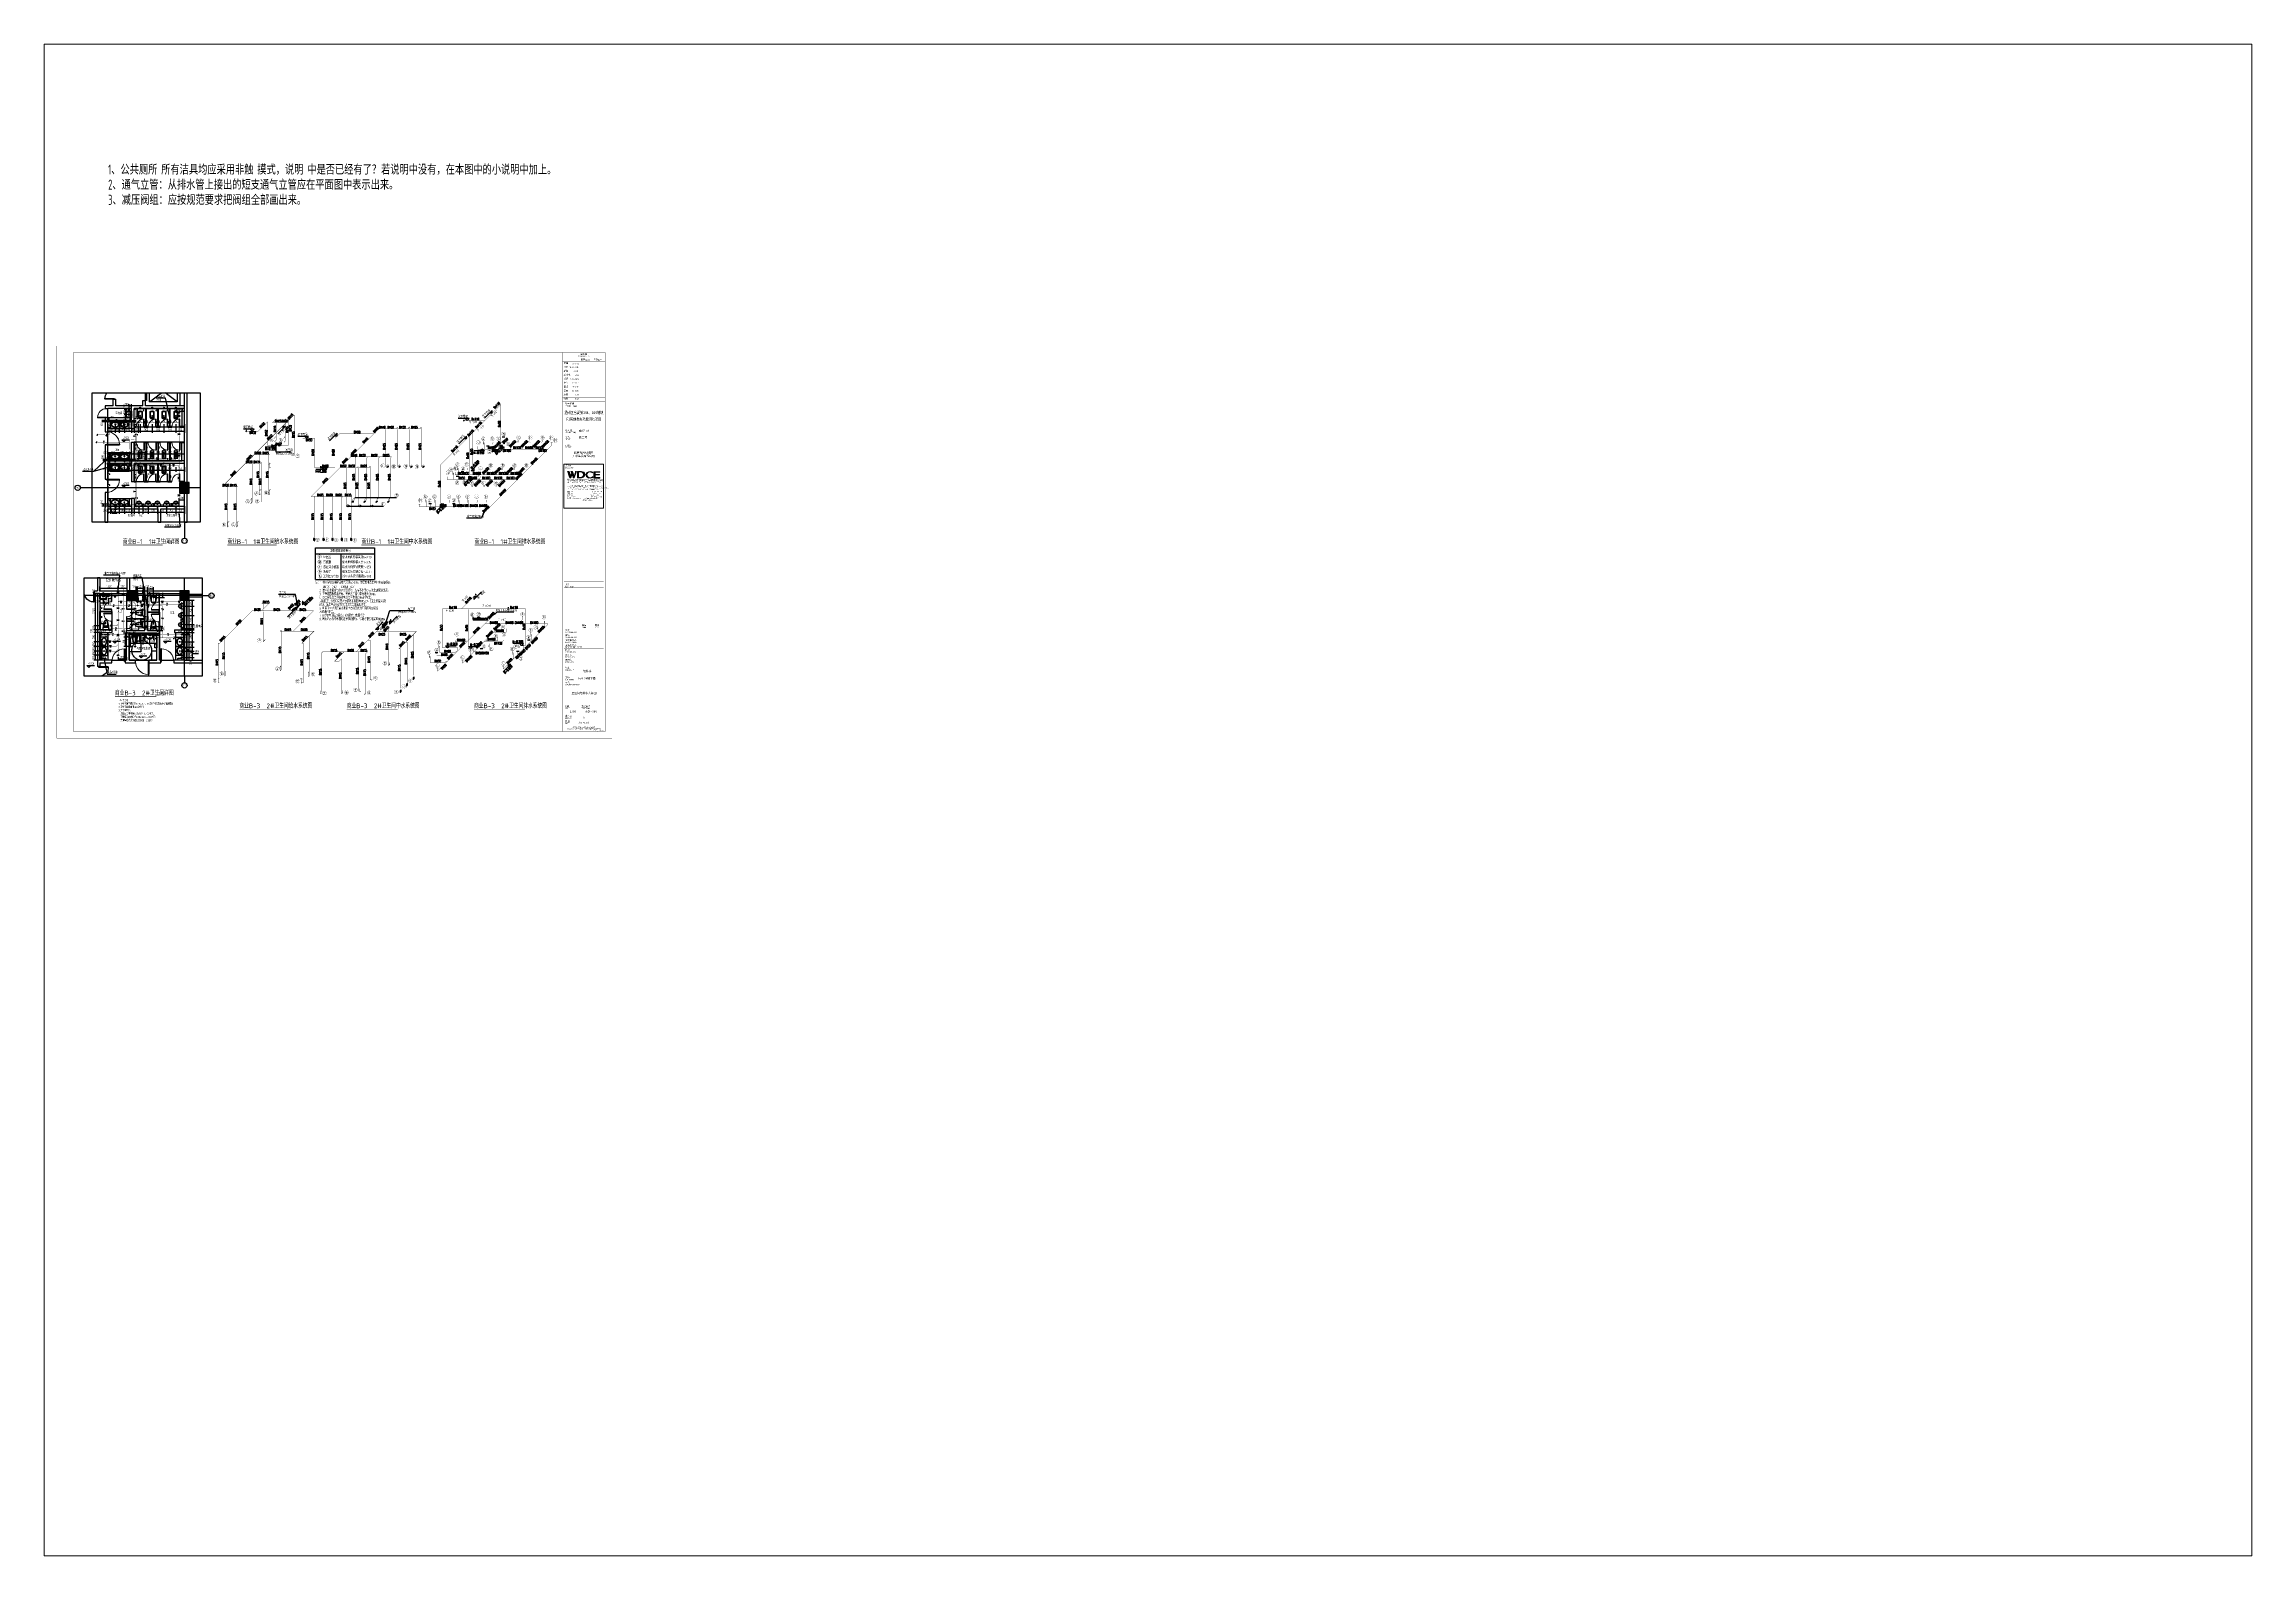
# Paper-space layout '布局1' of a CAD drawing. Extents: x 1.13 to 10.16, y 0.77 to 6.96.
# The model-space entities are those that its viewports show. They can reach past a viewport. Long polylines and large blocks are cut down to what shows.
import ezdxf
from ezdxf.enums import TextEntityAlignment as Align

# ---------------------------------------------------------------- set-up
doc = ezdxf.new("R2010")
doc.units = 0
doc.header["$LTSCALE"] = 1000
doc.header["$MEASUREMENT"] = 0
for name, pattern in [('A-电梯2623$0$$AUDIT_BAD_LTYPE2', [0]), ('DASH', [0.35, 0.25, -0.1]), ('DOTE', [2.42, 2, -0.2, 0.02, -0.2])]:
    doc.linetypes.add(name, pattern=pattern)
for name, color, linetype in [('01-标注_标高', 200, 'Continuous'), ('01-标注_符号', 200, 'Continuous'), ('01-标注_轴线坐标', 132, 'Continuous'), ('02-TEXT_房间', 7, 'Continuous'), ('02-TEXT_轴号', 7, 'Continuous'), ('05-填充_天正', 9, 'Continuous'), ('109-34 核心筒$0$A-TECH-SANT', 231, 'Continuous'), ('A-C_门', 150, 'Continuous'), ('A-E_楼梯', 171, 'Continuous'), ('A-I_卫-洁具', 241, 'Continuous'), ('A-I_卫-隔断', 214, 'Continuous'), ('A_AXIS-轴线', 1, 'DOTE'), ('A_STR-砌块墙', 121, 'Continuous'), ('A_STR-砼柱', 8, 'Continuous'), ('AXIS_TEXT', 7, 'Continuous'), ('DIM_SYMB', 3, 'Continuous'), ('DOOR_FIRE', 220, 'Continuous'), ('EQUIP_中水', 7, 'Continuous'), ('EQUIP_地漏', 7, 'Continuous'), ('EQUIP_污水', 7, 'Continuous'), ('EQUIP_给水', 7, 'Continuous'), ('EQUIP_通气', 7, 'Continuous'), ('P-标注', 7, 'Continuous'), ('PIPE-中水', 122, 'Continuous'), ('PIPE-污水', 2, 'Continuous'), ('PIPE-给水', 3, 'Continuous'), ('PIPE-通气', 30, 'Continuous'), ('PUB_HATCH', 8, 'Continuous'), ('TEXT_中水', 7, 'Continuous'), ('TEXT_污水', 7, 'Continuous'), ('TEXT_给水', 7, 'Continuous'), ('TEXT_通气', 7, 'Continuous'), ('TWT_DIM', 3, 'Continuous'), ('TWT_ELEV', 3, 'Continuous'), ('TWT_IDEN', 3, 'Continuous'), ('TWT_LEAD', 3, 'Continuous'), ('TWT_SYMB', 3, 'Continuous'), ('VALVE_给水', 7, 'Continuous'), ('VPIPE-中水', 122, 'Continuous'), ('VPIPE-给水', 3, 'Continuous'), ('VPIPE-通气', 3, 'Continuous')]:
    doc.layers.add(name, color=color, linetype=linetype)
for name, color, linetype, plot in [('04-不打印_视口', 5, 'Continuous', False), ('04-不打印_辅助线', 165, 'Continuous', False), ('水-审定20190315', 2, 'Continuous', False)]:
    doc.layers.add(name, color=color, linetype=linetype, plot=plot)
doc.styles.add('_TCH_AXIS', font='')
doc.styles.add('_TCH_DIM', font='ROS1', dxfattribs={"width": 0.8, "bigfont": 'JD'})
doc.styles.add('_TCH_DIM_T3', font='ROS1', dxfattribs={"width": 0.8, "bigfont": 'JD'})
doc.styles.add('_TCH_SPACE', font='ros.shx', dxfattribs={"width": 0.75, "height": 5, "bigfont": 'jd.shx'})
doc.styles.add('_TWT_DIM_ELE', font='SIMPLEX', dxfattribs={"width": 0.8, "height": 3.5, "bigfont": 'HZTXT'})
doc.styles.add('_TWT_PIPEDN', font='SIMPLEX', dxfattribs={"width": 0.8, "height": 3.5, "bigfont": 'HZTXT'})
doc.styles.add('_TWT_PIPETEXT', font='SIMPLEX', dxfattribs={"width": 0.8, "height": 3.5, "bigfont": 'HZTXT'})
doc.styles.add('_TWT_SANITARY', font='', dxfattribs={"width": 0.8, "height": 3.5})
doc.styles.add('COMPLEX', font='COMPLEX')
doc.styles.add('HZ', font='txt', dxfattribs={"bigfont": 'hztxt'})
doc.styles.get("Standard").update_dxf_attribs({"font": 'gbenor.shx', "bigfont": 'gbcbig.shx'})
doc.styles.add('TBHZ', font='ros1.shx', dxfattribs={"width": 0.9, "bigfont": 'jd.shx'})
doc.styles.add('华文细黑', font='STXIHEI.TTF', dxfattribs={"height": 10})
doc.styles.add('图签信息$0$hwxh', font='STXIHEI.TTF')
doc.styles.add('图签信息$0$华文细黑', font='STXIHEI.TTF', dxfattribs={"height": 10})
doc.styles.add('样式 1', font='ros.shx', dxfattribs={"width": 0.7, "bigfont": 'jd.shx'})
doc.styles.get('_TCH_AXIS').set_extended_font_data('FZXiHei I-Z08S')
doc.styles.get('_TWT_SANITARY').set_extended_font_data('SimSun')
doc.dimstyles.new('_TWT_ARCH&&50', dxfattribs={"dimtxt": 175, "dimasz": 50, "dimexe": 125, "dimexo": 150, "dimgap": 50, "dimtad": 1, "dimdec": 0, "dimzin": 0, "dimdsep": 46, "dimtxsty": '_TCH_DIM_T3', "dimblk": 'ARCHTICK', "dimcen": 0.09, "dimazin": 2, "dimtfac": 1, "dimtdec": 0, "dimtix": 1, "dimtmove": 2, "dimatfit": 3, "dimfxl": 0, "dimtolj": 1, "dimtzin": 0, "dimarcsym": 0})

# ---------------------------------------------------------------- blocks, each defined once
blk = doc.blocks.new('图签信息$0$WDCE Copyright200X')
at = {"const_width": 0.016}
blk.add_lwpolyline([(-10.6, 1.3, 1), (-11.4, 1.3, 1)], format="xyb", close=True, dxfattribs=at)
at = {"style": '图签信息$0$华文细黑'}
for s, p in [('WDCE ', (-11.5, 0.5)), ('     Copyright ', (-3.5, 0.5))]:
    blk.add_text(s, height=1, dxfattribs=at).set_placement(p, align=Align.BOTTOM_RIGHT)
blk.add_text('c', height=0.6, dxfattribs=at).set_placement((-11, 1.3), align=Align.MIDDLE_CENTER)
blk.add_attdef('200X', text='', height=1, dxfattribs=at).set_placement((-0.5, 0.5), align=Align.BOTTOM_RIGHT)
blk = doc.blocks.new('图签信息$0$logo2')
h = blk.add_hatch(color=7)
h.paths.add_polyline_path([(19, -7.4), (15.8, -7.4), (15.8, -4), (19, -4), (19, -4.2), (16.5, -4.2), (16.5, -5.4), (18.8, -5.4), (18.8, -5.7), (16.5, -5.7), (16.5, -7.1), (19, -7.1)])
edge = h.paths.add_edge_path()
edge.add_spline(control_points=[(15.3, -4.2), (15.3, -4.2), (15.1, -4.6), (15.1, -4.6), (15.1, -4.6), (14.6, -4.1), (13.7, -4.1), (13, -4.1), (12.1, -4.5), (12.1, -5.6), (12.1, -6.5), (12.8, -7.2), (13.7, -7.2), (14.7, -7.2), (15.2, -6.7), (15.2, -6.7), (15.2, -6.7), (15.2, -7.1), (15.2, -7.1), (13.6, -7.7), (11.4, -7.3), (11.4, -5.6), (11.4, -3.7), (14.2, -3.7), (15.3, -4.2)], knot_values=[0, 0, 0, 0, 1, 1, 1, 2, 2, 2, 3, 3, 3, 4, 4, 4, 5, 5, 5, 6, 6, 6, 7, 7, 7, 8, 8, 8, 8], degree=3, periodic=0)
edge = h.paths.add_edge_path(flags=16)
edge.add_spline(control_points=[(10.2, -5.6), (10.2, -5.2), (10.1, -4.8), (9.9, -4.6), (9.6, -4.3), (9.2, -4.1), (8.7, -4.1), (8.7, -4.1), (7.6, -4.1), (7.6, -4.1), (7.6, -4.1), (7.6, -7.1), (7.6, -7.1), (7.6, -7.1), (8.7, -7.1), (8.7, -7.1), (9.1, -7.1), (9.5, -6.9), (9.8, -6.6), (10.1, -6.3), (10.2, -6), (10.2, -5.6)], knot_values=[0, 0, 0, 0, 1, 1, 1, 2, 2, 2, 3, 3, 3, 4, 4, 4, 5, 5, 5, 6, 6, 6, 7, 7, 7, 7], degree=3, periodic=0)
edge = h.paths.add_edge_path()
edge.add_spline(control_points=[(10.9, -5.5), (10.9, -6), (10.7, -6.4), (10.3, -6.7), (9.9, -7.1), (9.4, -7.3), (8.8, -7.3), (8.8, -7.3), (7, -7.3), (7, -7.3), (7, -7.3), (7, -3.9), (7, -3.9), (7, -3.9), (9.1, -3.9), (9.1, -3.9), (9.6, -3.9), (10, -4.1), (10.4, -4.3), (10.7, -4.6), (10.9, -5), (10.9, -5.5)], knot_values=[0, 0, 0, 0, 1, 1, 1, 2, 2, 2, 3, 3, 3, 4, 4, 4, 5, 5, 5, 6, 6, 6, 7, 7, 7, 7], degree=3, periodic=0)
at = {"lineweight": 0}
blk.add_lwpolyline([(19, -7.4), (15.8, -7.4), (15.8, -4), (19, -4), (19, -4.2), (16.5, -4.2), (16.5, -5.4), (18.8, -5.4), (18.8, -5.7), (16.5, -5.7), (16.5, -7.1), (19, -7.1), (19, -7.4)], dxfattribs=at)
for points, knots in [([(10.9, -5.5), (10.9, -6), (10.7, -6.4), (10.3, -6.7), (9.9, -7.1), (9.4, -7.3), (8.8, -7.3), (8.8, -7.3), (7, -7.3), (7, -7.3), (7, -7.3), (7, -3.9), (7, -3.9), (7, -3.9), (9.1, -3.9), (9.1, -3.9), (9.6, -3.9), (10, -4.1), (10.4, -4.3), (10.7, -4.6), (10.9, -5), (10.9, -5.5)], [0, 0, 0, 0, 1, 1, 1, 2, 2, 2, 3, 3, 3, 4, 4, 4, 5, 5, 5, 6, 6, 6, 7, 7, 7, 7]), ([(10.2, -5.6), (10.2, -5.2), (10.1, -4.8), (9.9, -4.6), (9.6, -4.3), (9.2, -4.1), (8.7, -4.1), (8.7, -4.1), (7.6, -4.1), (7.6, -4.1), (7.6, -4.1), (7.6, -7.1), (7.6, -7.1), (7.6, -7.1), (8.7, -7.1), (8.7, -7.1), (9.1, -7.1), (9.5, -6.9), (9.8, -6.6), (10.1, -6.3), (10.2, -6), (10.2, -5.6)], [0, 0, 0, 0, 1, 1, 1, 2, 2, 2, 3, 3, 3, 4, 4, 4, 5, 5, 5, 6, 6, 6, 7, 7, 7, 7]), ([(15.3, -4.2), (15.3, -4.2), (15.1, -4.6), (15.1, -4.6), (15.1, -4.6), (14.6, -4.1), (13.7, -4.1), (13, -4.1), (12.1, -4.5), (12.1, -5.6), (12.1, -6.5), (12.8, -7.2), (13.7, -7.2), (14.7, -7.2), (15.2, -6.7), (15.2, -6.7), (15.2, -6.7), (15.2, -7.1), (15.2, -7.1), (13.6, -7.7), (11.4, -7.3), (11.4, -5.6), (11.4, -3.7), (14.2, -3.7), (15.3, -4.2)], [0, 0, 0, 0, 1, 1, 1, 2, 2, 2, 3, 3, 3, 4, 4, 4, 5, 5, 5, 6, 6, 6, 7, 7, 7, 8, 8, 8, 8])]:
    blk.add_open_spline(points, degree=3, knots=knots, dxfattribs=at)
blk = doc.blocks.new('图签信息$0$logo1')
h = blk.add_hatch(color=8)
edge = h.paths.add_edge_path()
edge.add_spline(control_points=[(3.9, -5.2), (3.6, -5.9), (3.4, -6.6), (3.4, -6.6), (3.4, -6.6), (2.5, -3.9), (2.5, -3.9), (2.5, -3.9), (1.8, -3.9), (1.7, -3.9), (2, -4.4), (3, -7.3), (3, -7.3), (3, -7.3), (3.4, -7.3), (3.4, -7.3), (3.4, -7.3), (4, -5.7), (4, -5.7), (4, -5.7), (3.9, -5.2), (3.9, -5.2)], knot_values=[0, 0, 0, 0, 1, 1, 1, 2, 2, 2, 3, 3, 3, 4, 4, 4, 5, 5, 5, 6, 6, 6, 7, 7, 7, 7], degree=3, periodic=0)
h = blk.add_hatch(color=7)
edge = h.paths.add_edge_path()
edge.add_spline(control_points=[(6, -3.9), (6.1, -4.1), (5.2, -6.6), (5.2, -6.6), (5.2, -6.6), (4.3, -3.9), (4.3, -3.9), (4.3, -3.9), (3.6, -3.9), (3.5, -3.9), (3.8, -4.4), (4.8, -7.3), (4.8, -7.3), (4.8, -7.3), (5.2, -7.3), (5.2, -7.3), (5.2, -7.3), (6.3, -4.3), (6.3, -4.3), (6.3, -4.3), (6.5, -3.9), (6.5, -3.9), (6.5, -3.9), (6.2, -3.9), (6, -3.9)], knot_values=[0, 0, 0, 0, 1, 1, 1, 2, 2, 2, 3, 3, 3, 4, 4, 4, 5, 5, 5, 6, 6, 6, 7, 7, 7, 8, 8, 8, 8], degree=3, periodic=0)
at = {"color": 8, "lineweight": 0}
blk.add_open_spline([(3.9, -5.2), (3.6, -5.9), (3.4, -6.6), (3.4, -6.6), (3.4, -6.6), (2.5, -3.9), (2.5, -3.9), (2.5, -3.9), (1.8, -3.9), (1.7, -3.9), (2, -4.4), (3, -7.3), (3, -7.3), (3, -7.3), (3.4, -7.3), (3.4, -7.3), (3.4, -7.3), (4, -5.7), (4, -5.7), (4, -5.7), (3.9, -5.2), (3.9, -5.2)], degree=3, knots=[0, 0, 0, 0, 1, 1, 1, 2, 2, 2, 3, 3, 3, 4, 4, 4, 5, 5, 5, 6, 6, 6, 7, 7, 7, 7], dxfattribs=at)
at = {"lineweight": 0}
blk.add_open_spline([(6, -3.9), (6.1, -4.1), (5.2, -6.6), (5.2, -6.6), (5.2, -6.6), (4.3, -3.9), (4.3, -3.9), (4.3, -3.9), (3.6, -3.9), (3.5, -3.9), (3.8, -4.4), (4.8, -7.3), (4.8, -7.3), (4.8, -7.3), (5.2, -7.3), (5.2, -7.3), (5.2, -7.3), (6.3, -4.3), (6.3, -4.3), (6.3, -4.3), (6.5, -3.9), (6.5, -3.9), (6.5, -3.9), (6.2, -3.9), (6, -3.9)], degree=3, knots=[0, 0, 0, 0, 1, 1, 1, 2, 2, 2, 3, 3, 3, 4, 4, 4, 5, 5, 5, 6, 6, 6, 7, 7, 7, 8, 8, 8, 8], dxfattribs=at)
blk.add_blockref('图签信息$0$logo2', (0, 0))
blk = doc.blocks.new('图签信息$0$时间-logo')
at = {"layer": 'Defpoints', "lineweight": 0}
blk.add_lwpolyline([(0, -23.5), (-21.2, -23.5), (-21.2, 0), (0, 0), (0, -23.5)], dxfattribs=at)
blk.add_blockref('图签信息$0$logo1', (-21, 0))
at = {"style": '图签信息$0$hwxh'}
for s, height, p in [('华通设计顾问工程有限公司 ', 1.15, (-19.7, -9.1)), ('WALTON DESIGN & CONSULTING ENGINEERING CO., LTD.', 0.5, (-19.5, -10.1)), ('地址:北京市西城区西直门南小街135号西派国际3号楼 100035', 0.5, (-19.5, -11.9)), ('Address: Building No.3 C-Park, No.135 Xizhimen South Street, ', 0.47, (-19.5, -12.8)), ('电话 Tel：                        （8610）83957395 ', 0.5, (-19.6, -14.9)), ('传真 Fax：                      （8610）83957590 ', 0.5, (-19.5, -15.8)), ('资质号 Licence No.：    建筑甲级 A111010265 ', 0.5, (-19.5, -18.5)), ('主页 Web：                      www.WDCE.com ', 0.5, (-19.5, -16.7)), ('邮件 E-mail：                    office@WDCE.com ', 0.5, (-19.5, -17.6)), ('Xicheng District, Beijing 100035, China ', 0.47, (-16.7, -13.7)), ('   规划甲级 101195', 0.5, (-12.6, -19.4))]:
    blk.add_text(s, height=height, dxfattribs=at).set_placement(p)
blk = doc.blocks.new('图签信息')
at = {"const_width": 0.5}
for points in [[(-65, 574), (-65, 500.5), (0, 500.5), (0, 574)], [(-65, 0), (0, 0), (0, 500.5), (-65, 500.5)]]:
    blk.add_lwpolyline(points, close=True, dxfattribs=at)
at = {"const_width": 0.05}
for points in [[(-65, 566.5), (0, 566.5)], [(-65, 560.5), (0, 560.5)], [(-65, 554.5), (0, 554.5)], [(-65, 548.5), (0, 548.5)], [(-65, 542.5), (0, 542.5)], [(-65, 536.5), (0, 536.5)], [(-39.1, 566.5), (-39.1, 500.5)], [(-19.1, 566.5), (-19.1, 500.5)], [(-65, 530.5), (0, 530.5)], [(-65, 524.5), (0, 524.5)], [(-65, 518.5), (0, 518.5)], [(-65, 512.5), (0, 512.5)], [(-65, 512.5), (0, 512.5)], [(-65, 506.5), (0, 506.5)], [(-65, 500.5), (0, 500.5)], [(-62.5, 450.9), (-2.5, 450.9)], [(-62.5, 440.9), (-2.5, 440.9)], [(-2.5, 407.9), (-2.5, 436.1), (-62.5, 436.1), (-62.5, 407.9)], [(-62.5, 407.9), (-2.5, 407.9)], [(-62.5, 404.9), (-62.5, 227.8)], [(-62.5, 404.9), (-2.5, 404.9)], [(-62.5, 227.8), (-2.5, 227.8), (-2.5, 404.9)], [(-57.5, 338.4), (-7.5, 338.4)], [(-57.5, 288.8), (-7.5, 288.8)], [(-57.5, 234.9), (-7.5, 234.9)], [(-62.5, 227.8), (-2.5, 227.8)], [(-62.5, 217.7), (-2.5, 217.7)], [(-62.5, 103.3), (-2.5, 103.3), (-2.5, 163.3), (-62.5, 163.3), (-62.5, 103.3)], [(-62.5, 155.8), (-2.5, 155.8)], [(-62.5, 148.3), (-2.5, 148.3)], [(-62.5, 140.8), (-2.5, 140.8)], [(-37.5, 163.3), (-37.5, 103.3)], [(-20, 163.3), (-20, 103.3)], [(-62.5, 133.3), (-2.5, 133.3)], [(-62.5, 125.8), (-2.5, 125.8)], [(-62.5, 118.3), (-2.5, 118.3)], [(-62.5, 110.8), (-2.5, 110.8)], [(-62.5, 98.5), (-2.5, 98.5), (-2.5, 10), (-62.5, 10), (-62.5, 98.5)], [(-62.5, 83.5), (-2.5, 83.5)], [(-62.5, 76), (-2.5, 76)], [(-62.5, 40), (-2.5, 40)], [(-37.5, 40), (-37.5, 26)], [(-62.5, 26), (-2.5, 26)], [(-62.5, 18), (-2.5, 18)]]:
    blk.add_lwpolyline(points, dxfattribs=at)
at = {"ltscale": 0.001, "xscale": 2.834689937531525, "yscale": 2.834689937531525, "zscale": 2.834689937531525}
blk.add_blockref('图签信息$0$时间-logo', (-2.5, 404.9), dxfattribs=at)
blk.add_blockref('图签信息$0$WDCE Copyright200X', (-2.5, 0)).add_auto_attribs({'200X': '2007'})
at = {"style": '图签信息$0$华文细黑'}
for s, height, p in [('COUNTERSIGN', 2, (-32.5, 569.6)), ('会签栏', 2.4, (-32.5, 573))]:
    blk.add_text(s, height=height, dxfattribs=at).set_placement(p, align=Align.TOP_CENTER)
for s, height, p in [('总图', 2.4, (-63, 559.5)), ('建筑', 2.4, (-63, 553.5)), ('结构', 2.4, (-63, 547.5)), ('给排水', 2.4, (-63, 541.5)), ('暖通', 2.4, (-63, 535.5)), ('签字', 2.4, (-37.2, 564.6)), ('SIGN', 2, (-30.3, 563.9)), ('日期', 2.4, (-17.8, 564.6)), ('DATE', 2, (-11, 563.7)), ('景观', 2.4, (-63, 523.5)), ('绿色', 2.4, (-63, 505.5)), ('室内', 2.4, (-63, 517.5)), ('方案', 2.4, (-63, 511.5)), ('电气', 2.4, (-63, 529.5)), ('项目名称', 2.4, (-60.5, 498)), ('PROJECT NAME', 2, (-60.5, 494.1)), ('委托方', 2, (-60.9, 434.9)), ('设计号', 2.4, (-60.5, 457.5)), ('STAGE', 2, (-60.5, 444)), ('PROJECT NO.', 2, (-60.5, 454)), ('阶段', 2.4, (-60.5, 447.5)), ('CLIENT', 2, (-60.9, 431.9)), ('设计方', 2, (-60.5, 403.8)), ('DESIGNER', 2, (-60.5, 400.8)), ('索引', 2.4, (-60.5, 224.1)), ('KEY PLAN', 2, (-60.5, 220.7)), ('审核', 2.4, (-61, 147.3)), ('审定', 2.4, (-60.7, 154.8)), ('设计主持人', 2.4, (-60.7, 139.8)), ('APPROVED BY', 2, (-60.5, 151.4)), ('VERIFIED BY', 2, (-60.5, 143.9)), ('DESIGN CHIEF', 2, (-60.5, 136.2)), ('姓名', 2.4, (-35.5, 162.5)), ('NAME', 2, (-35.5, 159)), ('签字', 2.4, (-15.8, 162.6)), ('SIGN', 2, (-15.5, 159.2)), ('专业负责人', 2.4, (-60.7, 132.3)), ('制图人', 2.4, (-60.6, 109.8)), ('校对', 2.4, (-60.5, 124.8)), ('CHECKED BY', 2, (-60.5, 121.4)), ('设计人', 2.4, (-60.5, 117.3)), ('DISCIPLINE CHIEF', 2, (-60.5, 129)), ('DESIGN BY', 2, (-60.5, 113.8)), ('DRAWN BY', 2, (-60.5, 106.5)), ('SPECIALTY', 2, (-61.2, 94.4)), ('专业', 2.4, (-61.2, 97.9)), ('SUB ITEM', 2, (-60.9, 79.5)), ('子项', 2.4, (-60.9, 82.9)), ('DRAWING TITLES', 2, (-60.9, 72)), ('图名', 2.4, (-60.9, 75.4)), ('比例', 2.4, (-61.6, 39.4)), ('SCALE', 2, (-61.2, 36)), ('SHEET NO.', 2, (-36.1, 36)), ('图纸编号', 2.4, (-36.1, 39.3)), ('版本号', 2.4, (-61, 25)), ('EDITION', 2, (-61.1, 21.6)), ('日期', 2.4, (-61, 16.7)), ('DATE', 2, (-60.5, 13.3))]:
    blk.add_text(s, height=height, dxfattribs=at).set_placement(p, align=Align.TOP_LEFT)
for s, p in [('ARCHITECTURE', (-40.1, 552.7)), ('SITE PLAN', (-40.1, 557.7)), ('STRUCTURE', (-40.1, 546.7)), ('WATER', (-40.1, 540.7)), ('VENTILATION', (-40.1, 534.7)), ('INTERIORS', (-40.1, 516.9)), ('LANDSCAPE', (-40.1, 522.9)), ('ELECTRIC', (-40.1, 528.9)), ('GREEN', (-40.1, 504.9)), ('PLAN', (-40.1, 510.9))]:
    blk.add_text(s, height=1.5, dxfattribs=at).set_placement(p, align=Align.TOP_RIGHT)
at = {"color": 4, "style": '图签信息$0$华文细黑', "width": 0.75}
for s, p in [('通州区台湖镇104、109地块', (-32.5, 480.8)), ('F3其他类多功能用地项目', (-32.5, 470.9))]:
    blk.add_text(s, height=4.5, dxfattribs=at).set_placement(p, align=Align.CENTER)
at = {"style": '图签信息$0$华文细黑', "oblique": 20}
for s, p in [('尺寸以标注为准不得量取，所有尺寸需在现场校核准确', (-32.5, 4)), ('除特别注明外，所有尺寸是以毫米制', (-32.5, 6.5))]:
    blk.add_text(s, height=1.5, dxfattribs=at).set_placement(p, align=Align.MIDDLE_CENTER)
at = {"color": 4, "style": '图签信息$0$华文细黑'}
for s, p in [('2019.03', (-32.5, 11.8)), ('A', (-32.5, 19.4))]:
    blk.add_text(s, height=3, dxfattribs=at).set_placement(p, align=Align.CENTER)
at = {"color": 4, "ltscale": 0.001, "char_height": 3, "width": 58.489, "style": '图签信息$0$华文细黑'}
for s, insert, attachment_point in [('通17-03', (-40.1, 455.5), 4), ('施工图', (-40.1, 445.5), 4), ('北京光谷科技园\\P开发建设有限公司', (-32.9, 419.7), 5)]:
    blk.add_mtext(s, dxfattribs=dict(at, insert=insert, attachment_point=attachment_point))
blk = doc.blocks.new('图签-A1')
at = {"color": 2}
blk.add_blockref('图签信息', (0, 0), dxfattribs=at)
blk = doc.blocks.new('图框-A1')
for points, const_width in [([(0, 0), (841, 0), (841, 594), (0, 594)], 0.05), ([(766, 584), (25, 584), (25, 10), (766, 10)], 0.5)]:
    blk.add_lwpolyline(points, close=True, dxfattribs=dict(const_width=const_width))
at = {"const_width": 0.05}
for points in [[(420.5, 594), (420.5, 592)], [(0, 297), (2, 297)], [(841, 297), (839, 297)], [(420.5, 0), (420.5, 2)]]:
    blk.add_lwpolyline(points, dxfattribs=at)
blk = doc.blocks.new('A-toilet-F2$0$A-toilet-F3$0$xb')
for p, q in [((-229, 152), (-229, 0)), ((-229, 0), (229, 0)), ((178, 203), (-178, 203)), ((229, 0), (229, 152))]:
    blk.add_line(p, q)
for centre, radius, start, end in [((-178, 152), 50.8, 90, 180), ((-6, 210), 172, 106.60688, 182.1211), ((-6, 210), 146, 87.8789, 182.1211), ((0, 343), 63.5, 1.07073, 178.92927), ((0, 203), 38.1, 0, 180), ((6, 210), 146, 357.8789, 92.1211), ((6, 210), 172, 357.8789, 73.39312), ((178, 152), 50.8, 0, 90)]:
    blk.add_arc(centre, radius, start, end)
blk = doc.blocks.new('meae')
for p, q in [((-215, 0), (-244, 0)), ((-210, 5), (-210, 33)), ((-177, 0), (-205, 0)), ((-100, 8), (22, 14)), ((-100, -8), (-100, 8)), ((22, -14), (22, 14)), ((-210, -32), (-210, -5)), ((-100, -8), (22, -14))]:
    blk.add_line(p, q)
at = {"const_width": 0.84}
blk.add_lwpolyline([(-210, 0, -1), (-210, 0, -1)], format="xyb", close=True, dxfattribs=at)
for points in [[(17, 81), (40, 81), (40, 51), (17, 51)], [(22, 21), (40, 21), (40, -21), (22, -21)], [(17, -81), (40, -81), (40, -51), (17, -51)]]:
    blk.add_lwpolyline(points, close=True)
blk.add_circle((-210, 0), 25.2)
blk.add_ellipse((-210, 0), major_axis=(0, -297), ratio=0.6737662)
at = {"color": 8}
blk.add_open_spline([(-210, -272), (-202, -272), (-193, -271), (-177, -267), (-168, -264), (-152, -256), (-144, -251), (-128, -240), (-120, -233), (-105, -217), (-98, -208), (-85, -189), (-78, -179), (-67, -156), (-62, -144), (-53, -119), (-49, -106), (-42, -79), (-40, -65), (-36, -37), (-35, -23), (-35, 6), (-35, 21), (-38, 49), (-40, 63), (-45, 91), (-48, 104), (-56, 130), (-61, 143), (-72, 166), (-77, 177), (-90, 198), (-97, 207), (-111, 224), (-119, 232), (-135, 245), (-143, 251), (-159, 260), (-167, 264), (-184, 269), (-192, 271), (-209, 272), (-217, 272), (-234, 270), (-242, 267), (-259, 261), (-267, 257), (-283, 247), (-291, 241), (-307, 226), (-314, 218), (-328, 200), (-335, 190), (-347, 169), (-352, 158), (-362, 133), (-367, 121), (-374, 94), (-377, 81), (-382, 53), (-383, 39), (-385, 10), (-385, -4), (-384, -33), (-383, -47), (-378, -75), (-375, -89), (-368, -116), (-364, -129), (-355, -153), (-349, -165), (-337, -186), (-331, -196), (-317, -215), (-310, -223), (-294, -238), (-287, -244), (-270, -255), (-262, -260), (-246, -266), (-237, -269), (-223, -271), (-216, -272), (-210, -272)], degree=3, knots=[0, 0, 0, 0, 0.1541728, 0.1541728, 0.3083456, 0.3083456, 0.4625184, 0.4625184, 0.6166912, 0.6166912, 0.770864, 0.770864, 0.9250369, 0.9250369, 1.0792097, 1.0792097, 1.2333825, 1.2333825, 1.3875553, 1.3875553, 1.5417281, 1.5417281, 1.6959009, 1.6959009, 1.8500737, 1.8500737, 2.0042465, 2.0042465, 2.1584193, 2.1584193, 2.3125921, 2.3125921, 2.466765, 2.466765, 2.6209378, 2.6209378, 2.7751106, 2.7751106, 2.9292834, 2.9292834, 3.0834562, 3.0834562, 3.237629, 3.237629, 3.3918018, 3.3918018, 3.5459746, 3.5459746, 3.7001474, 3.7001474, 3.8543202, 3.8543202, 4.0084931, 4.0084931, 4.1626659, 4.1626659, 4.3168387, 4.3168387, 4.4710115, 4.4710115, 4.6251843, 4.6251843, 4.7793571, 4.7793571, 4.9335299, 4.9335299, 5.0877027, 5.0877027, 5.2418755, 5.2418755, 5.3960483, 5.3960483, 5.5502212, 5.5502212, 5.704394, 5.704394, 5.8585668, 5.8585668, 6.0127396, 6.0127396, 6.1669124, 6.1669124, 6.2831853, 6.2831853, 6.2831853, 6.2831853], dxfattribs=at)
at = {"layer": '04-不打印_辅助线'}
blk.add_lwpolyline([(-500, -350), (-500, 350), (100, 350), (100, -350)], close=True, dxfattribs=at)
blk = doc.blocks.new('hgfd')
at = {"color": 8}
for p, q in [((-38, 228), (39, 228)), ((0, 267), (0, 190))]:
    blk.add_line(p, q, dxfattribs=at)
for points in [[(250, 0), (-250, 0), (-250, 406, -0.4142136), (-200, 456), (-120, 456), (-120, 466), (120, 466), (120, 456), (200, 456, -0.4142136), (250, 406)], [(250, 0), (-250, 0), (-250, 25, -0.4142136), (-225, 50), (225, 50, -0.4142136), (250, 25)], [(175, 50), (-175, 50, -0.4142136), (-200, 75), (-200, 381, -0.4142136), (-175, 406), (175, 406, -0.4142136), (200, 381), (200, 75, -0.4142136)]]:
    blk.add_lwpolyline(points, format="xyb", close=True)
blk.add_lwpolyline([(120, 456), (200, 456, -0.4142136), (250, 406), (250, 0), (-250, 0), (-250, 406, -0.4142136), (-200, 456), (-120, 456)], format="xyb")
blk.add_lwpolyline([(150, 70), (-150, 70, -0.4142136), (-200, 120), (-200, 356, -0.4142136), (-150, 406), (150, 406, -0.4142136), (200, 356), (200, 120, -0.4142136)], format="xyb", close=True, dxfattribs=at)
blk.add_lwpolyline([(120, 406), (-120, 406), (-120, 466), (120, 466)], close=True)
for centre, radius in [((-50, 228), 10), ((-50, 128), 10), ((0, 228), 35), ((50, 228), 10), ((50, 128), 10)]:
    blk.add_circle(centre, radius)
blk.add_circle((0, 228), 25, dxfattribs=at)
blk = doc.blocks.new('$lvtry$00000200')
at = {"color": 0}
for p, q in [((-110, -40, 0), (-110, -470, 0)), ((100, -30, 0), (-100, -30, 0)), ((110, -470, 0), (110, -40, 0))]:
    blk.add_line(p, q, dxfattribs=at)
at = {"color": 0, "elevation": 0}
blk.add_lwpolyline([(100, 0), (-100, 0, 0.4142136), (-140, -40), (-140, -480, 0.4142136), (-30, -590), (30, -590, 0.4142136), (140, -480), (140, -40, 0.4142136)], format="xyb", close=True, dxfattribs=at)
blk.add_lwpolyline([(140, -470), (-140, -470)], dxfattribs=at)
at = {"color": 0}
blk.add_circle((0, -359, 0), 20, dxfattribs=at)
for centre, start, end in [((-100, -40, 0), 90, 180), ((100, -40, 0), 0, 90)]:
    blk.add_arc(centre, 10, start, end, dxfattribs=at)
for p in [(0, 0), (0, -359, 0)]:
    blk.add_point(p, dxfattribs=at)
blk = doc.blocks.new('hgfasg')
at = {"layer": '04-不打印_辅助线'}
blk.add_lwpolyline([(-450, 1400), (450, 1400), (450, 0), (-450, 0)], close=True, dxfattribs=at)
at = {"yscale": -1}
blk.add_blockref('$lvtry$00000200', (0, 200), dxfattribs=at)
blk = doc.blocks.new('$DorLib2D$00000001')
at = {"ltscale": 0.5}
for p, q in [((0.45, 0.975), (0.5, 0.975)), ((0.45, 0), (0.45, 0.975)), ((0.5, 0), (0.5, 0.975)), ((0.5, 0), (0.45, 0))]:
    blk.add_line(p, q, dxfattribs=at)
at = {"lineweight": 13, "ltscale": 0.5}
blk.add_arc((0.475, 0), 0.975, 91.46928, 180, dxfattribs=at)
blk = doc.blocks.new('_AXISO')
blk.add_circle((0, 0), 0.5)
at = {"layer": 'AXIS_TEXT', "style": 'COMPLEX', "width": 1.041667}
blk.add_attdef('A', text='', height=0.56, dxfattribs=at).set_placement((-0.25, -0.28), (0.25, -0.28), align=Align.FIT)
blk = doc.blocks.new('11')
at = {"layer": '05-填充_天正'}
blk.add_hatch(color=8, dxfattribs=at).paths.add_polyline_path([(72084, -136500), (72784, -136500), (72784, -135700), (72084, -135700)])
at = {"layer": '01-标注_标高'}
for p, q in [((67840, -132608), (67690, -132458)), ((67690, -132458), (68257, -132458)), ((67840, -132608), (67990, -132458)), ((67840, -136043), (67690, -135893)), ((67690, -135893), (68257, -135893)), ((67840, -136043), (67990, -135893))]:
    blk.add_line(p, q, dxfattribs=at)
at = {"layer": '01-标注_符号'}
for p, q in [((70995, -129309), (70291, -129309)), ((71409, -131100), (70995, -129309)), ((66721, -133763), (65533, -134871)), ((65533, -134871), (64711, -134871)), ((66716, -134549), (65533, -134871)), ((66766, -137470), (66952, -138011)), ((66952, -138011), (67335, -138011))]:
    blk.add_line(p, q, dxfattribs=at)
at = {"layer": '01-标注_轴线坐标', "color": 8}
for p, q in [((65434, -136100), (64544, -136100)), ((72434, -138700), (72434, -139917))]:
    blk.add_line(p, q, dxfattribs=at)
at = {"layer": '04-不打印_视口', "elevation": 0}
blk.add_lwpolyline([(65434, -128900), (73634, -128900), (73634, -138700), (65434, -138700)], close=True, dxfattribs=at)
at = {"layer": '109-34 核心筒$0$A-TECH-SANT', "elevation": 0}
for points in [[(68634, -131160), (68686, -131160, 0.4142136), (68694, -131152), (68694, -131048, 0.4142136), (68686, -131040), (68634, -131040)], [(69549, -131160), (69601, -131160, 0.4142136), (69609, -131152), (69609, -131048, 0.4142136), (69601, -131040), (69549, -131040)], [(70449, -131160), (70501, -131160, 0.4142136), (70509, -131152), (70509, -131048, 0.4142136), (70501, -131040), (70449, -131040)], [(71349, -131160), (71401, -131160, 0.4142136), (71409, -131152), (71409, -131048, 0.4142136), (71401, -131040), (71349, -131040)], [(66634, -133900), (66764, -133900, 0.4142136), (66784, -133880), (66784, -133620, 0.4142136), (66764, -133600), (66634, -133600)], [(68634, -133110), (68686, -133110, 0.4142136), (68694, -133102), (68694, -132998, 0.4142136), (68686, -132990), (68634, -132990)], [(69549, -133110), (69601, -133110, 0.4142136), (69609, -133102), (69609, -132998, 0.4142136), (69601, -132990), (69549, -132990)], [(70449, -133110), (70501, -133110, 0.4142136), (70509, -133102), (70509, -132998, 0.4142136), (70501, -132990), (70449, -132990)], [(71349, -133110), (71401, -133110, 0.4142136), (71409, -133102), (71409, -132998, 0.4142136), (71401, -132990), (71349, -132990)], [(66634, -134700), (66764, -134700, 0.4142136), (66784, -134680), (66784, -134420, 0.4142136), (66764, -134400), (66634, -134400)], [(68634, -135310), (68686, -135310, 0.4142136), (68694, -135302), (68694, -135198, 0.4142136), (68686, -135190), (68634, -135190)], [(69549, -135310), (69601, -135310, 0.4142136), (69609, -135302), (69609, -135198, 0.4142136), (69601, -135190), (69549, -135190)], [(70449, -135310), (70501, -135310, 0.4142136), (70509, -135302), (70509, -135198, 0.4142136), (70501, -135190), (70449, -135190)], [(71349, -135310), (71401, -135310, 0.4142136), (71409, -135302), (71409, -135198, 0.4142136), (71401, -135190), (71349, -135190)]]:
    blk.add_lwpolyline(points, format="xyb", close=True, dxfattribs=at)
at = {"layer": 'A-C_门', "color": 8, "extrusion": (0, 0, -1)}
for p, q in [((67134, -129361, 0), (66403, -129361, 0)), ((66403, -129361, 0), (66403, -129399, 0)), ((67134, -129399, 0), (66403, -129399, 0)), ((67134, -129399, 0), (67134, -129361, 0))]:
    blk.add_line(p, q, dxfattribs=at)
at = {"layer": 'A-C_门', "color": 8}
for p, q in [((66634, -130800, 0), (66634, -130100, 0)), ((66634, -132850, 0), (66634, -131850, 0)), ((66634, -136450, 0), (66634, -135450, 0))]:
    blk.add_line(p, q, dxfattribs=at)
at = {"layer": 'A-C_门', "color": 8, "extrusion": (0, 0, -1)}
blk.add_arc((-67134, -129380, 0), 731, 1.46928, 41.02791, dxfattribs=at)
at = {"layer": 'A-E_楼梯'}
for p, q in [((69484, -128900, 0), (69484, -129500, 0)), ((69526, -128900, 0), (69526, -129486, 0)), ((69554, -129486, 0), (69526, -129486, 0)), ((69554, -128900, 0), (69554, -129486, 0)), ((69784, -129600, 0), (70703, -128900, 0)), ((71884, -129600, 0), (70965, -128900, 0))]:
    blk.add_line(p, q, dxfattribs=at)
at = {"layer": 'A-E_楼梯', "elevation": 0}
for points in [[(72084, -128900), (72084, -129900), (69484, -129900), (69484, -128900)], [(71884, -128900), (71884, -129600), (69784, -129600), (69784, -128900)]]:
    blk.add_lwpolyline(points, dxfattribs=at)
at = {"layer": 'A-I_卫-洁具', "ltscale": 0.1}
for p, q in [((66634, -131030, 0), (68434, -131030, 0)), ((66634, -134020, 0), (68434, -134020, 0)), ((66634, -134280, 0), (68434, -134280, 0)), ((66634, -137470, 0), (68434, -137470, 0))]:
    blk.add_line(p, q, dxfattribs=at)
at = {"layer": 'A-I_卫-洁具', "ltscale": 0.1, "elevation": 0}
for points in [[(66634, -131000), (68434, -131000), (68434, -131600), (66634, -131600)], [(66634, -134050), (68434, -134050), (68434, -133450), (66634, -133450)], [(66634, -134250), (68434, -134250), (68434, -134850), (66634, -134850)], [(68434, -137500), (66634, -137500), (66634, -136900), (68434, -136900)]]:
    blk.add_lwpolyline(points, close=True, dxfattribs=at)
at = {"layer": 'A-I_卫-隔断'}
for p, q in [((69519, -131470), (69519, -130100)), ((69519, -130100), (69549, -130100)), ((69549, -131470), (69549, -130100)), ((70419, -131470), (70419, -130100)), ((70419, -130100), (70449, -130100)), ((70449, -131470), (70449, -130100)), ((71319, -131470), (71319, -130100)), ((71319, -130100), (71349, -130100)), ((71349, -131470), (71349, -130100)), ((68784, -131470), (68634, -131470)), ((68634, -131470), (68634, -131500)), ((68634, -131500), (68784, -131500)), ((68784, -131500), (68784, -131470)), ((69519, -131470), (69384, -131470)), ((69384, -131470), (69384, -131500)), ((69384, -131500), (69534, -131500)), ((69534, -131500), (69684, -131500)), ((69684, -131470), (69549, -131470)), ((69684, -131500), (69684, -131470)), ((70419, -131470), (70284, -131470)), ((70284, -131470), (70284, -131500)), ((70284, -131500), (70434, -131500)), ((70434, -131500), (70584, -131500)), ((70584, -131470), (70449, -131470)), ((70584, -131500), (70584, -131470)), ((71319, -131470), (71184, -131470)), ((71184, -131470), (71184, -131500)), ((71184, -131500), (71334, -131500)), ((71334, -131500), (71484, -131500)), ((71484, -131470), (71349, -131470)), ((71484, -131500), (71484, -131470)), ((72434, -131470), (72084, -131470)), ((72084, -131470), (72084, -131500)), ((72084, -131500), (72434, -131500)), ((72434, -131500), (72434, -131470)), ((68784, -132650), (68634, -132650)), ((68634, -132650), (68634, -132680)), ((68634, -132680), (68784, -132680)), ((68784, -132680), (68784, -132650)), ((69534, -132650), (69384, -132650)), ((69384, -132650), (69384, -132680)), ((69384, -132680), (69519, -132680)), ((69519, -132680), (69519, -134050)), ((69684, -132650), (69534, -132650)), ((69549, -132680), (69549, -134050)), ((69549, -132680), (69684, -132680)), ((69684, -132680), (69684, -132650)), ((70434, -132650), (70284, -132650)), ((70284, -132650), (70284, -132680)), ((70284, -132680), (70419, -132680)), ((70419, -132680), (70419, -134050)), ((70584, -132650), (70434, -132650)), ((70449, -132680), (70584, -132680)), ((70449, -132680), (70449, -134050)), ((70584, -132680), (70584, -132650)), ((71334, -132650), (71184, -132650)), ((71184, -132650), (71184, -132680)), ((71184, -132680), (71319, -132680)), ((71319, -132680), (71319, -134050)), ((71484, -132650), (71334, -132650)), ((71349, -132680), (71484, -132680)), ((71349, -132680), (71349, -134050)), ((71484, -132680), (71484, -132650)), ((72434, -132650), (72084, -132650)), ((72084, -132650), (72084, -132680)), ((72084, -132680), (72434, -132680)), ((72434, -132680), (72434, -132650)), ((69549, -134050), (69519, -134050)), ((69519, -135620), (69519, -134250)), ((69519, -134250), (69549, -134250)), ((69549, -135620), (69549, -134250)), ((70449, -134050), (70419, -134050)), ((70419, -135620), (70419, -134250)), ((70419, -134250), (70449, -134250)), ((70449, -135620), (70449, -134250)), ((71349, -134050), (71319, -134050)), ((71319, -135620), (71319, -134250)), ((71319, -134250), (71349, -134250)), ((71349, -135620), (71349, -134250)), ((68784, -135620), (68634, -135620)), ((68634, -135620), (68634, -135650)), ((68634, -135650), (68784, -135650)), ((68784, -135650), (68784, -135620)), ((69519, -135620), (69384, -135620)), ((69384, -135620), (69384, -135650)), ((69384, -135650), (69534, -135650)), ((69534, -135650), (69684, -135650)), ((69684, -135620), (69549, -135620)), ((69684, -135650), (69684, -135620)), ((70419, -135620), (70284, -135620)), ((70284, -135620), (70284, -135650)), ((70284, -135650), (70434, -135650)), ((70434, -135650), (70584, -135650)), ((70584, -135620), (70449, -135620)), ((70584, -135650), (70584, -135620)), ((71319, -135620), (71184, -135620)), ((71184, -135620), (71184, -135650)), ((71184, -135650), (71334, -135650)), ((71334, -135650), (71484, -135650)), ((71484, -135620), (71349, -135620)), ((71484, -135650), (71484, -135620)), ((72434, -135620), (72084, -135620)), ((72084, -135620), (72084, -135650)), ((72084, -135650), (72434, -135650)), ((72434, -135650), (72434, -135620))]:
    blk.add_line(p, q, dxfattribs=at)
at = {"layer": 'A_AXIS-轴线', "linetype": 'DOTE'}
blk.add_line((72434, -138700, 0), (72434, -128900, 0), dxfattribs=at)
at = {"layer": 'A_AXIS-轴线', "color": 253, "linetype": 'DOTE'}
blk.add_line((73634, -136100, 0), (65434, -136100, 0), dxfattribs=at)
at = {"layer": 'A_STR-砌块墙', "color": 8}
for p, q in [((66434, -129900), (66434, -130100)), ((67034, -129900), (66434, -129900)), ((66434, -130100), (66634, -130100)), ((67134, -130100), (66634, -130100)), ((67034, -129900), (67034, -129399)), ((67034, -129399), (67234, -129399)), ((68434, -130100), (67134, -130100)), ((67234, -129900), (67234, -129399)), ((68534, -129900), (67234, -129900)), ((68434, -130800), (68434, -130100)), ((69284, -129900), (68534, -129900)), ((68634, -130900), (68634, -130100)), ((69384, -130100), (68634, -130100)), ((69284, -129900), (69284, -129500)), ((69284, -129500), (69484, -129500)), ((72434, -130100), (69384, -130100)), ((69484, -129900), (69484, -129500)), ((72434, -129900), (69484, -129900)), ((72434, -129900), (72434, -128900)), ((72434, -128900), (72634, -128900)), ((72434, -134050), (72434, -130100)), ((72634, -130000), (72634, -128900)), ((72634, -134150), (72634, -130000)), ((66634, -130800), (66434, -130800)), ((66434, -130800), (66434, -130900)), ((66434, -130900), (66434, -131850)), ((66434, -131850), (66634, -131850)), ((68434, -130800), (66634, -130800)), ((68434, -131000), (66634, -131000)), ((66634, -131850), (66634, -131000)), ((68434, -131600), (68434, -131000)), ((68434, -131600), (68634, -131600)), ((68634, -131600), (68634, -130900)), ((66634, -132850), (66434, -132850)), ((66434, -132850), (66434, -134150)), ((66634, -134050), (66634, -132850)), ((68434, -134050), (68434, -132650)), ((68434, -132650), (68634, -132650)), ((68634, -134050), (68634, -132650)), ((66434, -134150), (66434, -135450)), ((66434, -135450), (66634, -135450)), ((68434, -134050), (66634, -134050)), ((68434, -134250), (66634, -134250)), ((66634, -135450), (66634, -134250)), ((68434, -134250), (68434, -135650)), ((72434, -134050), (68634, -134050)), ((72434, -134250), (68634, -134250)), ((68634, -134250), (68634, -135650)), ((72434, -137500), (72434, -134250)), ((72634, -137600), (72634, -134150)), ((66634, -136450), (66434, -136450)), ((66434, -136450), (66434, -137600)), ((66634, -137500), (66634, -136450)), ((68634, -135650), (68434, -135650)), ((68434, -136900), (68434, -137500)), ((68634, -136900), (68434, -136900)), ((68634, -136900), (68634, -137500)), ((66434, -138700), (66434, -137600)), ((66434, -138700), (66634, -138700)), ((66634, -137500), (68434, -137500)), ((66634, -137700), (68534, -137700)), ((66634, -138700), (66634, -137700)), ((68534, -137700), (70434, -137700)), ((68634, -137500), (70534, -137500)), ((70434, -138700), (70434, -137700)), ((70434, -138700), (70634, -138700)), ((70534, -137500), (72434, -137500)), ((70634, -138700), (70634, -137700)), ((70634, -137700), (72434, -137700)), ((72434, -138700), (72434, -137700)), ((72434, -138700), (72634, -138700)), ((72634, -138700), (72634, -137600))]:
    blk.add_line(p, q, dxfattribs=at)
at = {"layer": 'A_STR-砼柱'}
for p, q in [((72784, -135700), (72084, -135700)), ((72084, -135700), (72084, -136500)), ((72084, -136500), (72784, -136500)), ((72784, -136500), (72784, -135700))]:
    blk.add_line(p, q, dxfattribs=at)
at = {"layer": '01-标注_轴线坐标', "color": 8}
ref = blk.add_blockref('_AXISO', (64344, -136100), dxfattribs=dict(at, xscale=400, yscale=400, zscale=400))
ref.add_attrib('A', 'BC', dxfattribs={"layer": '02-TEXT_轴号', "color": 8, "height": 141.1, "style": '_TCH_AXIS'}).set_placement((64223, -136170), (64465, -136170), align=Align.FIT)
ref = blk.add_blockref('_AXISO', (72434, -140117), dxfattribs=dict(at, xscale=400, yscale=400, zscale=400))
ref.add_attrib('A', 'B17', dxfattribs={"layer": '02-TEXT_轴号', "color": 8, "height": 101.5, "style": '_TCH_AXIS', "width": 1.058824}).set_placement((72303, -140167), (72564, -140167), align=Align.FIT)
at = {"layer": 'A-C_门', "color": 8, "zscale": 200}
for p, xscale, yscale, rotation in [((66534, -130450), -700, 700, 89.99999999998518), ((66534, -132350), -1000, -1000, 89.99999999998768), ((66534, -135950), 1000, -1000, 90.00000000001933)]:
    blk.add_blockref('$DorLib2D$00000001', p, dxfattribs=dict(at, xscale=xscale, yscale=yscale, rotation=rotation))
at = {"layer": 'A-I_卫-洁具', "ltscale": 0.1}
for name, p, rotation in [('hgfd', (68434, -130550, 0), 89.99999999369673), ('hgfasg', (69084, -130100, 0), 179.9999999999997), ('hgfasg', (69984, -130100, 0), 179.9999999999997), ('hgfasg', (70884, -130100, 0), 179.9999999999997), ('hgfasg', (71784, -130100, 0), 179.9999999999997), ('meae', (67184, -133950, 0), 270), ('meae', (67884, -133950, 0), 270), ('hgfasg', (69084, -134250, 0), 179.9999999999997), ('hgfasg', (69984, -134250, 0), 179.9999999999997), ('hgfasg', (70884, -134250, 0), 179.9999999999997), ('meae', (67184, -137400, 0), 270), ('meae', (67884, -137400, 0), 270)]:
    blk.add_blockref(name, p, dxfattribs=dict(at, rotation=rotation))
at = {"layer": 'A-I_卫-洁具', "ltscale": 0.1, "xscale": -1, "rotation": 270}
for p in [(67184, -131100, 0), (67884, -131100, 0), (67184, -134350, 0), (67884, -134350, 0)]:
    blk.add_blockref('meae', p, dxfattribs=at)
at = {"layer": 'A-I_卫-洁具', "ltscale": 0.1, "xscale": -1}
for name, p in [('hgfasg', (69084, -134050, 0)), ('hgfasg', (69984, -134050, 0)), ('hgfasg', (70884, -134050, 0)), ('hgfasg', (71784, -134050, 0)), ('A-toilet-F2$0$A-toilet-F3$0$xb', (68984, -137500, 0)), ('A-toilet-F2$0$A-toilet-F3$0$xb', (69684, -137500, 0)), ('A-toilet-F2$0$A-toilet-F3$0$xb', (70384, -137500, 0)), ('A-toilet-F2$0$A-toilet-F3$0$xb', (71084, -137500, 0)), ('A-toilet-F2$0$A-toilet-F3$0$xb', (71784, -137500, 0))]:
    blk.add_blockref(name, p, dxfattribs=at)
at = {"layer": 'A-I_卫-隔断', "xscale": -600, "zscale": 30}
for p, yscale, rotation in [((69084, -131485), -600, 179.9999999999704), ((69984, -131485), -600, 180), ((70884, -131485), -600, 179.9999999999852), ((71784, -131485), -600, 179.9999999999878), ((69084, -132665), 600, 179.9999999999852), ((69984, -132665), 600, 179.9999999999852), ((70884, -132665), 600, 179.9999999999852), ((71784, -132665), 600, 180), ((69084, -135635), -600, 180.0000000000297), ((69984, -135635), -600, 180.0000000000148), ((70884, -135635), -600, 180.0000000000148), ((71784, -135635), -600, 180.0000000000242)]:
    blk.add_blockref('$DorLib2D$00000001', p, dxfattribs=dict(at, yscale=yscale, rotation=rotation))
at = {"layer": '01-标注_标高', "color": 7, "style": '_TCH_DIM', "width": 0.64}
for p in [(67776, -132406), (67776, -135841)]:
    blk.add_text('-5.520', height=175, dxfattribs=at).set_placement(p)
at = {"layer": '01-标注_符号', "color": 7, "style": '样式 1', "width": 0.7}
for s, p in [('余同', (70326, -129537)), ('成品纸盒', (70326, -129257)), ('成品烘手器', (64746, -134819)), ('镜子', (67063, -137958))]:
    blk.add_text(s, height=173.6, dxfattribs=at).set_placement(p)
at = {"layer": '02-TEXT_房间', "style": '_TCH_SPACE', "width": 0.75}
blk.add_text('清洁间', height=173.6, dxfattribs=at).set_placement((67204, -130545, 0))
at = {"layer": '02-TEXT_房间', "color": 3, "style": '_TCH_SPACE', "width": 0.75}
for s, p in [('隔油间', (68181, -138288, 0)), ('污水设备间', (71044, -138288, 0))]:
    blk.add_text(s, height=173.6, dxfattribs=at).set_placement(p)
blk = doc.blocks.new('shshj')
for p, q in [((0, 0), (0, 15)), ((0, 15), (30, 10)), ((0, 0), (0, -15)), ((0, -15), (30, -10))]:
    blk.add_line(p, q)
blk.add_circle((30, 0), 10)
blk = doc.blocks.new('残疾人洗脸盆')
for p, q in [((-250, 0), (-280, -79)), ((-250, 0), (250, 0)), ((250, 0), (280, -79)), ((-375, -10), (-375, 0)), ((-375, -10), (-325, -10)), ((-365, -500), (-365, -10)), ((-335, -500), (-335, -10)), ((-325, -10), (-325, 0)), ((-227, -37), (-283, -94)), ((189, -23), (-191, -23)), ((-151, -105), (-18, -105)), ((-15, -105), (-151, -105)), ((15, -105), (151, -105)), ((151, -105), (16, -105)), ((223, -36), (281, -91)), ((325, -10), (325, 0)), ((375, -10), (325, -10)), ((335, -500), (335, -10)), ((365, -500), (365, -10)), ((375, -10), (375, 0))]:
    blk.add_line(p, q)
at = {"color": 8}
for points in [[(-108, -89), (-104, -85, 0.0992587), (-96, -85), (-92, -89, 0.1010205), (-83, -84), (-84, -79, 0.0992587), (-80, -72), (-76, -70, 0.1010205), (-76, -60), (-80, -58, 0.0992587), (-84, -51), (-83, -46, 0.1010205), (-92, -41), (-96, -45, 0.0992587), (-104, -45), (-108, -41, 0.1010205), (-117, -46), (-116, -51, 0.0992587), (-120, -58), (-124, -60, 0.1010205), (-124, -70), (-120, -72, 0.0992587), (-116, -79), (-117, -84, 0.1010205)], [(108, -89), (104, -85, -0.0992587), (96, -85), (92, -89, -0.1010205), (83, -84), (84, -79, -0.0992587), (80, -72), (76, -70, -0.1010205), (76, -60), (80, -58, -0.0992587), (84, -51), (83, -46, -0.1010205), (92, -41), (96, -45, -0.0992587), (104, -45), (108, -41, -0.1010205), (117, -46), (116, -51, -0.0992587), (120, -58), (124, -60, -0.1010205), (124, -70), (120, -72, -0.0992587), (116, -79), (117, -84, -0.1010205)]]:
    blk.add_lwpolyline(points, format="xyb", close=True, dxfattribs=at)
blk.add_lwpolyline([(-20, -62), (-11, -149, 0.3840378), (-1, -158), (1, -158, 0.3840378), (11, -149), (20, -62, 1)], format="xyb", close=True)
blk.add_lwpolyline([(4, -109), (-5, -109), (-5, -79), (4, -79)], close=True)
for centre in [(-100, -65, 0), (100, -65, 0)]:
    blk.add_circle(centre, 16.7)
for centre, radius, start, end in [((-350, -500), 15, 180, 0), ((171, -166), 459, 169.0176, 188.17496), ((0, -167), 291, 192.85732, 347.14268), ((-151, -205), 100, 90, 190.56023), ((0, -167), 256, 192.85732, 347.14268), ((-191, -73), 50, 90, 135.43928), ((0, -172, 0), 31.6, 111.35971, 68.64029), ((151, -205), 100, 349.43977, 90), ((189, -73), 50, 46.81904, 90), ((-171, -166), 459, 351.82504, 10.9824), ((350, -500), 15, 180, 360)]:
    blk.add_arc(centre, radius, start, end)
at = {"color": 8, "lineweight": 13}
blk.add_arc((0, -172, 0), 23, 117.38686, 62.61314, dxfattribs=at)
blk = doc.blocks.new('残疾人扶手1')
for p, q in [((-700, -10), (-700, 0)), ((0, -10), (0, 0)), ((-750, -10), (-750, 0)), ((-750, -10), (-700, -10)), ((-740, -65), (-740, -10)), ((-710, -65), (-710, -10)), ((-55, -50), (-695, -50)), ((-55, -80), (-695, -80)), ((-50, -10), (-50, 0)), ((0, -10), (-50, -10)), ((-40, -35), (-40, -10)), ((-10, -35), (-10, -10))]:
    blk.add_line(p, q)
for centre, radius, start, end in [((-725, -65), 15, 180, 0), ((-695, -35), 45, 244.47122, 270), ((-695, -35), 15, 180, 270), ((-55, -35), 15, 270, 0), ((-55, -35), 45, 270, 0)]:
    blk.add_arc(centre, radius, start, end)
blk = doc.blocks.new('残疾人扶手2')
for p, q in [((-10, -50), (-10, 0)), ((-10, 0), (0, 0)), ((-650, -10), (-10, -10)), ((-650, -40), (-10, -40)), ((-10, -50), (0, -50))]:
    blk.add_line(p, q)
for centre, radius, start, end in [((-400, -25, 0), 25, 36.86993, 143.13007), ((-650, -25), 15, 90, 270), ((-400, -25, 0), 25, 216.86987, 323.13013)]:
    blk.add_arc(centre, radius, start, end)
blk = doc.blocks.new('22')
for p, q in [((-221, 0), (221, 0)), ((-210, 202), (210, 202)), ((108, 212), (-108, 212))]:
    blk.add_line(p, q)
blk.add_lwpolyline([(-210, 202), (-221, 152), (-226, 102), (-226, 50), (-221, 0)])
for centre, radius, start, end in [((1597, 71), 1823, 162.75226, 178.77763), ((448, 443), 602, 165.22143, 202.62626), ((12, 562), 164, 110.45239, 162.75226), ((23, 556), 163, 133.14574, 165.22143), ((0, 580), 129, 46.85426, 133.14574), ((0, 595), 129, 69.54761, 110.45239), ((-12, 562), 164, 17.24774, 69.54761), ((-23, 556), 163, 14.77857, 46.85426), ((-448, 443), 602, 337.37374, 14.77857), ((-1597, 71), 1823, 1.22237, 17.24774), ((-236, 76), 463, 7.73995, 15.82198), ((-236, 76), 463, 350.53768, 7.73995)]:
    blk.add_arc(centre, radius, start, end)
at = {"layer": '04-不打印_辅助线'}
blk.add_lwpolyline([(-450, 1400), (450, 1400), (450, 0), (-450, 0)], close=True, dxfattribs=at)
blk = doc.blocks.new('_FZH')
blk.add_lwpolyline([(-0.5, -0.5), (0.5, -0.5), (0.5, 0.5), (-0.5, 0.5)], close=True)
at = {"layer": 'PUB_HATCH'}
blk.add_solid([(-0.5, -0.5), (0.5, -0.5), (-0.5, 0.5), (0.5, 0.5)], dxfattribs=at)
blk = doc.blocks.new('33')
at = {"layer": '05-填充_天正'}
blk.add_hatch(color=256, dxfattribs=at).paths.add_polyline_path([(68084, -144613), (68784, -144613), (68784, -143913), (68084, -143913)])
for p, q in [((69222, -145671), (69222, -145455)), ((69231, -145353), (69231, -145772)), ((69434, -145342), (69434, -145784))]:
    blk.add_line(p, q)
blk.add_lwpolyline([(69231, -145353), (69282, -145342), (69332, -145337), (69384, -145337), (69434, -145342)])
for centre, radius, start, end in [((68871, -145575), 164, 107.24774, 159.54761), ((68853, -145563), 129, 136.85426, 223.14574), ((68878, -145586), 163, 104.77857, 136.85426), ((69363, -147160), 1823, 91.22237, 107.24774), ((68990, -146011), 602, 67.37374, 104.77857), ((68839, -145563), 129, 159.54761, 200.45239), ((68871, -145551), 164, 200.45239, 252.75226), ((68878, -145540), 163, 223.14574, 255.22143), ((69363, -143966), 1823, 252.75226, 268.77763), ((68990, -145115), 602, 255.22143, 292.62626), ((69358, -145327), 463, 254.17802, 262.26005), ((69358, -145327), 463, 262.26005, 279.46232)]:
    blk.add_arc(centre, radius, start, end)
at = {"layer": '01-标注_标高'}
for p, q in [((67162, -147864), (67012, -147714)), ((67012, -147714), (67580, -147714)), ((67162, -147864), (67312, -147714)), ((69165, -148978), (69015, -148828)), ((69015, -148828), (69582, -148828)), ((69165, -148978), (69315, -148828)), ((71001, -147864), (70851, -147714)), ((70851, -147714), (71418, -147714)), ((71001, -147864), (71151, -147714)), ((65190, -149703), (65040, -149553)), ((65040, -149553), (65607, -149553)), ((65190, -149703), (65340, -149553))]:
    blk.add_line(p, q, dxfattribs=at)
at = {"layer": '01-标注_符号'}
for p, q in [((69220, -142913), (68516, -142913)), ((69634, -145113), (69220, -142913)), ((72354, -148113), (73125, -148654)), ((73125, -148654), (73508, -148654)), ((66314, -149013), (66585, -150209)), ((66585, -150209), (67271, -150209))]:
    blk.add_line(p, q, dxfattribs=at)
at = {"layer": '01-标注_轴线坐标', "color": 8}
for p, q in [((73784, -144263), (74284, -144263)), ((72434, -150363), (72434, -150863))]:
    blk.add_line(p, q, dxfattribs=at)
at = {"layer": '04-不打印_视口'}
blk.add_lwpolyline([(64834, -142913), (73784, -142913), (73784, -150363), (64834, -150363)], close=True, dxfattribs=at)
at = {"layer": '04-不打印_辅助线'}
for points in [[(68034, -146013), (68034, -146013), (69434, -146013), (69434, -146013)], [(68234, -147113), (68234, -149163), (70334, -149163), (70334, -147113)]]:
    blk.add_lwpolyline(points, close=True, dxfattribs=at)
at = {"layer": '109-34 核心筒$0$A-TECH-SANT'}
for points in [[(69634, -145053), (69686, -145053, -0.4142136), (69694, -145061), (69694, -145165, -0.4142136), (69686, -145173), (69634, -145173)], [(66034, -145973), (66086, -145973, 0.4142136), (66094, -145965), (66094, -145861, 0.4142136), (66086, -145853), (66034, -145853)], [(68494, -145998), (68494, -145946, 0.4142136), (68486, -145938), (68382, -145938, 0.4142136), (68374, -145946), (68374, -145998)], [(68494, -146913), (68494, -146861, 0.4142136), (68486, -146853), (68382, -146853, 0.4142136), (68374, -146861), (68374, -146913)], [(69634, -145973), (69686, -145973, 0.4142136), (69694, -145965), (69694, -145861, 0.4142136), (69686, -145853), (69634, -145853)], [(70334, -148213), (70204, -148213, -0.4142136), (70184, -148193), (70184, -147933, -0.4142136), (70204, -147913), (70334, -147913)], [(66184, -149163), (66184, -149033, -0.4142136), (66204, -149013), (66464, -149013, -0.4142136), (66484, -149033), (66484, -149163)], [(71934, -149163), (71934, -149033, -0.4142136), (71954, -149013), (72214, -149013, -0.4142136), (72234, -149033), (72234, -149163)]]:
    blk.add_lwpolyline(points, format="xyb", close=True, dxfattribs=at)
at = {"layer": 'A-C_门', "color": 8}
for p, q in [((66934, -149163), (67934, -149163)), ((68734, -149163), (69734, -149163)), ((70634, -149163), (71634, -149163))]:
    blk.add_line(p, q, dxfattribs=at)
at = {"layer": 'A-I_卫-洁具', "color": 8, "ltscale": 0.1}
for p, q in [((66064, -147063), (66064, -149163)), ((72354, -147063), (72354, -149163))]:
    blk.add_line(p, q, dxfattribs=at)
for points in [[(66034, -149163), (66034, -147063), (66634, -147063), (66634, -149163)], [(72384, -147063), (72384, -149163), (71784, -149163), (71784, -147063)], [(70334, -149163), (70334, -148463), (69934, -148463), (69934, -149163)]]:
    blk.add_lwpolyline(points, close=True, dxfattribs=at)
blk.add_lwpolyline([(70334, -147113), (69234, -147113), (69234, -147143), (70334, -147143), (70334, -147113)], dxfattribs=at)
at = {"layer": 'A-I_卫-洁具', "color": 8, "linetype": 'DASH', "ltscale": 0.5}
blk.add_circle((69195, -148413), 750, dxfattribs=at)
at = {"layer": 'A-I_卫-隔断', "color": 8}
for p, q in [((66034, -145448), (66904, -145448)), ((66034, -145448), (66034, -145478)), ((66034, -145478), (66904, -145478)), ((66904, -144113), (66904, -144713)), ((66934, -144113), (66904, -144113)), ((66904, -144713), (66934, -144713)), ((66934, -145313), (66904, -145313)), ((66904, -145313), (66904, -145448)), ((66904, -145478), (66904, -145613)), ((66934, -144713), (66934, -144113)), ((66934, -145463), (66934, -145313)), ((66934, -145613), (66934, -145463)), ((68034, -144113), (68034, -145263)), ((68064, -144113), (68034, -144113)), ((68034, -145263), (68064, -145263)), ((68064, -145263), (68064, -144113)), ((69634, -145498), (70504, -145498)), ((69634, -145498), (69634, -145528)), ((70504, -144113), (70504, -144763)), ((70534, -144113), (70504, -144113)), ((70504, -144763), (70534, -144763)), ((70534, -145363), (70504, -145363)), ((70504, -145363), (70504, -145498)), ((70534, -144763), (70534, -144113)), ((70534, -145513), (70534, -145363)), ((66904, -145613), (66934, -145613)), ((66934, -146213), (66904, -146213)), ((66904, -146213), (66904, -146863)), ((66904, -146863), (66934, -146863)), ((66934, -146863), (66934, -146213)), ((68064, -145863), (68034, -145863)), ((68034, -145863), (68034, -146013)), ((68034, -146013), (68034, -146163)), ((68034, -146163), (68064, -146163)), ((68064, -146763), (68034, -146763)), ((68034, -146763), (68034, -146913)), ((68034, -146913), (68064, -146913)), ((68064, -145998), (68064, -145863)), ((68064, -145998), (69434, -145998)), ((68064, -146028), (69434, -146028)), ((68064, -146163), (68064, -146028)), ((68064, -146913), (68064, -146763)), ((69434, -145998), (69434, -146028)), ((69634, -145528), (70504, -145528)), ((70504, -145528), (70504, -145663)), ((70504, -145663), (70534, -145663)), ((70534, -146263), (70504, -146263)), ((70504, -146263), (70504, -146913)), ((70504, -146913), (70534, -146913)), ((70534, -145663), (70534, -145513)), ((70534, -146913), (70534, -146263))]:
    blk.add_line(p, q, dxfattribs=at)
at = {"layer": 'A_AXIS-轴线', "linetype": 'DOTE'}
for p, q in [((72434, -150363), (72434, -142913)), ((73784, -144263), (64834, -144263))]:
    blk.add_line(p, q, dxfattribs=at)
at = {"layer": 'A_STR-砌块墙', "color": 8}
for p, q in [((65834, -142913), (65834, -143913)), ((66034, -142913), (65834, -142913)), ((66034, -142913), (66034, -143913)), ((68084, -143913), (68084, -142913)), ((68084, -142913), (68284, -142913)), ((68284, -143913), (68284, -142913)), ((65584, -143913), (65834, -143913)), ((65584, -143913), (65584, -144113)), ((65584, -144113), (65834, -144113)), ((65834, -144113), (65834, -146963)), ((66034, -143913), (68084, -143913)), ((66034, -144113), (66034, -146863)), ((66034, -144113), (68184, -144113)), ((68184, -144113), (69434, -144113)), ((68284, -143913), (69534, -143913)), ((69434, -146913), (69434, -144113)), ((69534, -143913), (72084, -143913)), ((69634, -146913), (69634, -144113)), ((69634, -144113), (72084, -144113)), ((69634, -144863), (69634, -146863)), ((72384, -146863), (72384, -144613)), ((72584, -146963), (72584, -144613)), ((72634, -149163), (72634, -144613)), ((72784, -144163), (73784, -144163)), ((72784, -144363), (73784, -144363)), ((72784, -149163), (72784, -144613)), ((73784, -144163), (73784, -144363)), ((65834, -146963), (65834, -149263)), ((66034, -146863), (66934, -146863)), ((66034, -147063), (66934, -147063)), ((66034, -147063), (66034, -149163)), ((66934, -146863), (66934, -147063)), ((68034, -149163), (68034, -146913)), ((68034, -146913), (69434, -146913)), ((68234, -149163), (68234, -147113)), ((68234, -147113), (69534, -147113)), ((69534, -147113), (70334, -147113)), ((69634, -146913), (70534, -146913)), ((70334, -149163), (70334, -147113)), ((70534, -146863), (70534, -149163)), ((70534, -149163), (70534, -146913)), ((71684, -146863), (72384, -146863)), ((71684, -146863), (71684, -147063)), ((71684, -147063), (72384, -147063)), ((71784, -146863), (72384, -146863)), ((72384, -149163), (72384, -147063)), ((72584, -149163), (72584, -146963)), ((65834, -149263), (65834, -149638)), ((66034, -149638), (65834, -149638)), ((66934, -149163), (66034, -149163)), ((66034, -149363), (66934, -149363)), ((66034, -149363), (66034, -149638)), ((66934, -149363), (66934, -149163)), ((68034, -149163), (67934, -149163)), ((67934, -149163), (67934, -149363)), ((67934, -149363), (68134, -149363)), ((68134, -149363), (68734, -149363)), ((68734, -149163), (68234, -149163)), ((68734, -149363), (68734, -149163)), ((70334, -149163), (69734, -149163)), ((69734, -149163), (69734, -149363)), ((69734, -149363), (70434, -149363)), ((70434, -149363), (70634, -149363)), ((70634, -149163), (70534, -149163)), ((70634, -149363), (70634, -149163)), ((72384, -149163), (71634, -149163)), ((71634, -149163), (71634, -149363)), ((71634, -149363), (72484, -149363)), ((72484, -149363), (72684, -149363)), ((72584, -149163), (72634, -149163)), ((72684, -149363), (73784, -149363)), ((72784, -149163), (73784, -149163)), ((73784, -149163), (73784, -149363))]:
    blk.add_line(p, q, dxfattribs=at)
at = {"layer": 'A_STR-砼柱', "color": 8}
for p, q in [((68784, -143913), (68084, -143913)), ((68084, -143913), (68084, -144613)), ((68084, -144613), (68784, -144613)), ((68784, -144613), (68784, -143913))]:
    blk.add_line(p, q, dxfattribs=at)
at = {"layer": 'DOOR_FIRE', "extrusion": (0, 0, -1)}
for p, q in [((65546, -144013), (65546, -144744)), ((65584, -144013), (65546, -144013)), ((65546, -144744), (65584, -144744)), ((65584, -144013), (65584, -144744)), ((65934, -149638), (66665, -149638)), ((65934, -149638), (65934, -149675)), ((65934, -149675), (66665, -149675)), ((66665, -149675), (66665, -149638))]:
    blk.add_line(p, q, dxfattribs=at)
for centre, start, end in [((-65565, -144013), 271.46928, 0), ((-65934, -149657), 181.46928, 254.97481)]:
    blk.add_arc(centre, 731, start, end, dxfattribs=at)
at = {"layer": '01-标注_轴线坐标', "color": 8}
ref = blk.add_blockref('_AXISO', (74484, -144263), dxfattribs=dict(at, xscale=400, yscale=400, zscale=400))
ref.add_attrib('A', 'BG', dxfattribs={"layer": '02-TEXT_轴号', "color": 8, "height": 141.1, "style": '_TCH_AXIS'}).set_placement((74363, -144334), (74605, -144334), align=Align.FIT)
ref = blk.add_blockref('_AXISO', (72434, -151063), dxfattribs=dict(at, xscale=400, yscale=400, zscale=400))
ref.add_attrib('A', 'B10', dxfattribs={"layer": '02-TEXT_轴号', "color": 8, "height": 101.5, "style": '_TCH_AXIS', "width": 1.058824}).set_placement((72303, -151114), (72564, -151114), align=Align.FIT)
at = {"layer": 'A-C_门', "color": 8, "xscale": 1000, "yscale": 1000, "zscale": 200, "rotation": 359.9999999999879}
blk.add_blockref('$DorLib2D$00000001', (67434, -149263), dxfattribs=at)
at = {"layer": 'A-C_门', "color": 8, "zscale": 200}
for p, xscale, yscale in [((71134, -149263), -1000, 1000), ((69234, -149263), 1000, -1000)]:
    blk.add_blockref('$DorLib2D$00000001', p, dxfattribs=dict(at, xscale=xscale, yscale=yscale))
at = {"layer": 'A-I_卫-洁具', "color": 8, "ltscale": 0.1}
for name, p, rotation in [('hgfd', (66284, -144113), 179.9999999936967), ('22', (68684, -147113), 179.9999999999999), ('残疾人扶手2', (69034, -147113), 90), ('残疾人扶手1', (68234, -147438), 90)]:
    blk.add_blockref(name, p, dxfattribs=dict(at, rotation=rotation))
for name, p in [('22', (66484, -146863)), ('22', (70084, -146913)), ('shshj', (68234, -148663)), ('shshj', (68234, -148763)), ('meae', (72284, -147763)), ('meae', (72284, -148463))]:
    blk.add_blockref(name, p, dxfattribs=at)
at = {"layer": 'A-I_卫-洁具', "color": 8, "ltscale": 0.1, "xscale": -1}
for name, p, rotation in [('22', (70084, -144113), 180), ('A-toilet-F2$0$A-toilet-F3$0$xb', (72384, -145063), 90), ('22', (69434, -146463), 90), ('A-toilet-F2$0$A-toilet-F3$0$xb', (72384, -145763), 90), ('A-toilet-F2$0$A-toilet-F3$0$xb', (72384, -146463), 90)]:
    blk.add_blockref(name, p, dxfattribs=dict(at, rotation=rotation))
at = {"layer": 'A-I_卫-洁具', "color": 8, "ltscale": 0.1, "extrusion": (-1.71192e-26, -3.22175e-17, -1), "zscale": -1}
blk.add_blockref('残疾人洗脸盆', (-69784, -147113), dxfattribs=at)
at = {"layer": 'A-I_卫-洁具', "color": 8, "ltscale": 0.1, "xscale": -1}
for p in [(66134, -147763), (66134, -148463)]:
    blk.add_blockref('meae', p, dxfattribs=at)
at = {"layer": 'A-I_卫-隔断', "color": 8, "zscale": 30}
for p, xscale, yscale, rotation in [((66919, -145013), 600, -600, 270.0000000000197), ((68049, -145563), -600, 600, 270.000000000007), ((70519, -145063), 600, -600, 270), ((66919, -145913), -600, -600, 269.9999999999714), ((68049, -146463), -600, 600, 269.9999999999704), ((70519, -145963), -600, -600, 270)]:
    blk.add_blockref('$DorLib2D$00000001', p, dxfattribs=dict(at, xscale=xscale, yscale=yscale, rotation=rotation))
at = {"layer": 'A_STR-砼柱', "color": 8, "xscale": 700, "yscale": 700, "zscale": 700}
blk.add_blockref('_FZH', (72434, -144263), dxfattribs=at)
at = {"layer": '01-标注_标高', "color": 7, "style": '_TCH_DIM', "width": 0.64}
for s, p in [('-5.520', (67099, -147662)), ('-5.515', (69101, -148776)), ('-5.520', (70937, -147662)), ('-5.500', (65127, -149501))]:
    blk.add_text(s, height=175, dxfattribs=at).set_placement(p)
at = {"layer": '01-标注_符号', "color": 7, "style": '样式 1', "width": 0.7}
for s, p in [('余同', (68551, -143140)), ('成品纸盒', (68551, -142860)), ('镜子', (73235, -148601)), ('成品烘手器', (66588, -150156))]:
    blk.add_text(s, height=173.6, dxfattribs=at).set_placement(p)
at = {"layer": '02-TEXT_房间', "color": 3, "style": '_TCH_SPACE', "width": 0.75}
blk.add_text('卫生间提升泵房', height=173.6, dxfattribs=at).set_placement((66472, -143180))
at = {"layer": '02-TEXT_房间', "style": '_TCH_SPACE', "width": 0.75}
for s, p in [('清洁间', (66242, -144925)), ('女卫', (67355, -145534)), ('男卫', (71332, -145656)), ('无障碍卫生间', (68817, -148362))]:
    blk.add_text(s, height=173.6, dxfattribs=at).set_placement(p)
at = {"layer": '02-TEXT_房间', "color": 1, "style": '_TCH_SPACE', "width": 0.75}
blk.add_text('商业配电间', height=173.6, dxfattribs=at).set_placement((72952, -146681))
blk = doc.blocks.new('$TwtSys$00000147')
blk.add_circle((0, 0, 0), 1)
blk = doc.blocks.new('$TwtSys$00000141')
for p, q in [((-94, 8), (-10, 92)), ((-94, 8), (-10, 92)), ((-87, -35), (35, 87)), ((-87, -35), (35, 87)), ((-66, -66), (66, 66)), ((-66, -66), (66, 66)), ((-32, -87), (88, 33)), ((-32, -87), (88, 33)), ((11, -92), (92, -11)), ((11, -92), (92, -11))]:
    blk.add_line(p, q)
blk.add_circle((0, 0), 94)
blk.add_circle((0, 0), 94)
blk = doc.blocks.new('$TwtSys$00000132')
at = {"elevation": 0}
blk.add_lwpolyline([(7, -101, -0.5751829), (0, 0, 0.6047455), (-11, 101, 16.9248276)], format="xyb", dxfattribs=at)
blk = doc.blocks.new('_ArchTick')
at = {"color": 0, "linetype": 'ByBlock', "const_width": 0.4}
blk.add_lwpolyline([(-0.5, -0.5), (0.5, 0.5)], dxfattribs=at)
blk = doc.blocks.new('*D236')
at = {"layer": 'Defpoints', "color": 0}
for p in [(66864, -131127), (67514, -131127), (67514, -131823)]:
    blk.add_point(p, dxfattribs=at)
at = {"layer": 'TWT_DIM', "color": 0, "lineweight": -2}
for p, q in [((66864, -131277), (66864, -131948)), ((66864, -131823), (67514, -131823)), ((67514, -131277), (67514, -131948))]:
    blk.add_line(p, q, dxfattribs=at)
at = {"layer": 'TWT_DIM', "color": 0, "lineweight": -2, "xscale": 50, "yscale": 50, "zscale": 50, "rotation": 180}
blk.add_blockref('_ArchTick', (66864, -131823), dxfattribs=at)
at = {"layer": 'TWT_DIM', "color": 0, "lineweight": -2, "xscale": 50, "yscale": 50, "zscale": 50}
blk.add_blockref('_ArchTick', (67514, -131823), dxfattribs=at)
at = {"layer": 'TWT_DIM', "color": 0, "insert": (67189, -131686), "char_height": 175, "attachment_point": 5, "style": '_TCH_DIM_T3'}
blk.add_mtext('\\A1;650', dxfattribs=at)
blk = doc.blocks.new('*D237')
at = {"layer": 'Defpoints', "color": 0}
for p in [(65964, -131127), (66864, -131127), (66864, -131823)]:
    blk.add_point(p, dxfattribs=at)
at = {"layer": 'TWT_DIM', "color": 0, "lineweight": -2}
for p, q in [((65964, -131277), (65964, -131948)), ((65964, -131823), (66864, -131823)), ((66864, -131277), (66864, -131948))]:
    blk.add_line(p, q, dxfattribs=at)
at = {"layer": 'TWT_DIM', "color": 0, "lineweight": -2, "xscale": 50, "yscale": 50, "zscale": 50, "rotation": 180}
blk.add_blockref('_ArchTick', (65964, -131823), dxfattribs=at)
at = {"layer": 'TWT_DIM', "color": 0, "lineweight": -2, "xscale": 50, "yscale": 50, "zscale": 50}
blk.add_blockref('_ArchTick', (66864, -131823), dxfattribs=at)
at = {"layer": 'TWT_DIM', "color": 0, "insert": (66414, -131686), "char_height": 175, "attachment_point": 5, "style": '_TCH_DIM_T3'}
blk.add_mtext('\\A1;900', dxfattribs=at)
blk = doc.blocks.new('*D238')
at = {"layer": 'Defpoints', "color": 0}
for p in [(65064, -131127), (65964, -131127), (65964, -131823)]:
    blk.add_point(p, dxfattribs=at)
at = {"layer": 'TWT_DIM', "color": 0, "lineweight": -2}
for p, q in [((65064, -131277), (65064, -131948)), ((65064, -131823), (65964, -131823)), ((65964, -131277), (65964, -131948))]:
    blk.add_line(p, q, dxfattribs=at)
at = {"layer": 'TWT_DIM', "color": 0, "lineweight": -2, "xscale": 50, "yscale": 50, "zscale": 50, "rotation": 180}
blk.add_blockref('_ArchTick', (65064, -131823), dxfattribs=at)
at = {"layer": 'TWT_DIM', "color": 0, "lineweight": -2, "xscale": 50, "yscale": 50, "zscale": 50}
blk.add_blockref('_ArchTick', (65964, -131823), dxfattribs=at)
at = {"layer": 'TWT_DIM', "color": 0, "insert": (65514, -131686), "char_height": 175, "attachment_point": 5, "style": '_TCH_DIM_T3'}
blk.add_mtext('\\A1;900', dxfattribs=at)
blk = doc.blocks.new('*D239')
at = {"layer": 'Defpoints', "color": 0}
for p in [(64164, -131127), (65064, -131127), (65064, -131823)]:
    blk.add_point(p, dxfattribs=at)
at = {"layer": 'TWT_DIM', "color": 0, "lineweight": -2}
for p, q in [((64164, -131277), (64164, -131948)), ((64164, -131823), (65064, -131823)), ((65064, -131277), (65064, -131948))]:
    blk.add_line(p, q, dxfattribs=at)
at = {"layer": 'TWT_DIM', "color": 0, "lineweight": -2, "xscale": 50, "yscale": 50, "zscale": 50, "rotation": 180}
blk.add_blockref('_ArchTick', (64164, -131823), dxfattribs=at)
at = {"layer": 'TWT_DIM', "color": 0, "lineweight": -2, "xscale": 50, "yscale": 50, "zscale": 50}
blk.add_blockref('_ArchTick', (65064, -131823), dxfattribs=at)
at = {"layer": 'TWT_DIM', "color": 0, "insert": (64614, -131686), "char_height": 175, "attachment_point": 5, "style": '_TCH_DIM_T3'}
blk.add_mtext('\\A1;900', dxfattribs=at)
blk = doc.blocks.new('*D240')
at = {"layer": 'Defpoints', "color": 0}
for p in [(64014, -131127), (64164, -131127), (64164, -131823)]:
    blk.add_point(p, dxfattribs=at)
at = {"layer": 'TWT_DIM', "color": 0, "lineweight": -2}
for p, q in [((64014, -131823), (63964, -131823)), ((64014, -131277), (64014, -131948)), ((64014, -131823), (64164, -131823)), ((64164, -131277), (64164, -131948)), ((64164, -131823), (64214, -131823))]:
    blk.add_line(p, q, dxfattribs=at)
at = {"layer": 'TWT_DIM', "color": 0, "lineweight": -2, "xscale": 50, "yscale": 50, "zscale": 50}
blk.add_blockref('_ArchTick', (64014, -131823), dxfattribs=at)
at = {"layer": 'TWT_DIM', "color": 0, "lineweight": -2, "xscale": 50, "yscale": 50, "zscale": 50, "rotation": 180}
blk.add_blockref('_ArchTick', (64164, -131823), dxfattribs=at)
at = {"layer": 'TWT_DIM', "color": 0, "insert": (64089, -131686), "char_height": 175, "attachment_point": 5, "style": '_TCH_DIM_T3'}
blk.add_mtext('\\A1;150', dxfattribs=at)
blk = doc.blocks.new('*D241')
at = {"layer": 'Defpoints', "color": 0}
for p in [(63714, -131127), (64014, -131127), (64014, -131823)]:
    blk.add_point(p, dxfattribs=at)
at = {"layer": 'TWT_DIM', "color": 0, "lineweight": -2}
for p, q in [((63714, -131277), (63714, -131948)), ((63714, -131823), (64014, -131823)), ((64014, -131277), (64014, -131948))]:
    blk.add_line(p, q, dxfattribs=at)
at = {"layer": 'TWT_DIM', "color": 0, "lineweight": -2, "xscale": 50, "yscale": 50, "zscale": 50, "rotation": 180}
blk.add_blockref('_ArchTick', (63714, -131823), dxfattribs=at)
at = {"layer": 'TWT_DIM', "color": 0, "lineweight": -2, "xscale": 50, "yscale": 50, "zscale": 50}
blk.add_blockref('_ArchTick', (64014, -131823), dxfattribs=at)
at = {"layer": 'TWT_DIM', "color": 0, "insert": (63864, -131511), "char_height": 175, "attachment_point": 5, "style": '_TCH_DIM_T3'}
blk.add_mtext('\\A1;300', dxfattribs=at)
blk = doc.blocks.new('*D242')
at = {"layer": 'Defpoints', "color": 0}
for p in [(63514, -131127), (63714, -131127), (63714, -131823)]:
    blk.add_point(p, dxfattribs=at)
at = {"layer": 'TWT_DIM', "color": 0, "lineweight": -2}
for p, q in [((63514, -131823), (63464, -131823)), ((63514, -131277), (63514, -131948)), ((63514, -131823), (63714, -131823)), ((63714, -131277), (63714, -131948)), ((63714, -131823), (63764, -131823))]:
    blk.add_line(p, q, dxfattribs=at)
at = {"layer": 'TWT_DIM', "color": 0, "lineweight": -2, "xscale": 50, "yscale": 50, "zscale": 50}
blk.add_blockref('_ArchTick', (63514, -131823), dxfattribs=at)
at = {"layer": 'TWT_DIM', "color": 0, "lineweight": -2, "xscale": 50, "yscale": 50, "zscale": 50, "rotation": 180}
blk.add_blockref('_ArchTick', (63714, -131823), dxfattribs=at)
at = {"layer": 'TWT_DIM', "color": 0, "insert": (63614, -131686), "char_height": 175, "attachment_point": 5, "style": '_TCH_DIM_T3'}
blk.add_mtext('\\A1;200', dxfattribs=at)
blk = doc.blocks.new('*D243')
at = {"layer": 'Defpoints', "color": 0}
for p in [(62964, -131127), (63514, -131127), (63514, -131823)]:
    blk.add_point(p, dxfattribs=at)
at = {"layer": 'TWT_DIM', "color": 0, "lineweight": -2}
for p, q in [((62964, -131277), (62964, -131948)), ((62964, -131823), (63514, -131823)), ((63514, -131277), (63514, -131948))]:
    blk.add_line(p, q, dxfattribs=at)
at = {"layer": 'TWT_DIM', "color": 0, "lineweight": -2, "xscale": 50, "yscale": 50, "zscale": 50, "rotation": 180}
blk.add_blockref('_ArchTick', (62964, -131823), dxfattribs=at)
at = {"layer": 'TWT_DIM', "color": 0, "lineweight": -2, "xscale": 50, "yscale": 50, "zscale": 50}
blk.add_blockref('_ArchTick', (63514, -131823), dxfattribs=at)
at = {"layer": 'TWT_DIM', "color": 0, "insert": (63239, -131686), "char_height": 175, "attachment_point": 5, "style": '_TCH_DIM_T3'}
blk.add_mtext('\\A1;550', dxfattribs=at)
blk = doc.blocks.new('*D244')
at = {"layer": 'Defpoints', "color": 0}
for p in [(62564, -131127), (62964, -131127), (62964, -131823)]:
    blk.add_point(p, dxfattribs=at)
at = {"layer": 'TWT_DIM', "color": 0, "lineweight": -2}
for p, q in [((62564, -131277), (62564, -131948)), ((62564, -131823), (62964, -131823)), ((62964, -131277), (62964, -131948))]:
    blk.add_line(p, q, dxfattribs=at)
at = {"layer": 'TWT_DIM', "color": 0, "lineweight": -2, "xscale": 50, "yscale": 50, "zscale": 50, "rotation": 180}
blk.add_blockref('_ArchTick', (62564, -131823), dxfattribs=at)
at = {"layer": 'TWT_DIM', "color": 0, "lineweight": -2, "xscale": 50, "yscale": 50, "zscale": 50}
blk.add_blockref('_ArchTick', (62964, -131823), dxfattribs=at)
at = {"layer": 'TWT_DIM', "color": 0, "insert": (62764, -131686), "char_height": 175, "attachment_point": 5, "style": '_TCH_DIM_T3'}
blk.add_mtext('\\A1;400', dxfattribs=at)
blk = doc.blocks.new('*D245')
at = {"layer": 'Defpoints', "color": 0}
for p in [(62264, -131127), (62564, -131127), (62564, -131823)]:
    blk.add_point(p, dxfattribs=at)
at = {"layer": 'TWT_DIM', "color": 0, "lineweight": -2}
for p, q in [((62264, -131823), (62214, -131823)), ((62264, -131277), (62264, -131948)), ((62264, -131823), (62564, -131823)), ((62564, -131277), (62564, -131948)), ((62564, -131823), (62614, -131823))]:
    blk.add_line(p, q, dxfattribs=at)
at = {"layer": 'TWT_DIM', "color": 0, "lineweight": -2, "xscale": 50, "yscale": 50, "zscale": 50}
blk.add_blockref('_ArchTick', (62264, -131823), dxfattribs=at)
at = {"layer": 'TWT_DIM', "color": 0, "lineweight": -2, "xscale": 50, "yscale": 50, "zscale": 50, "rotation": 180}
blk.add_blockref('_ArchTick', (62564, -131823), dxfattribs=at)
at = {"layer": 'TWT_DIM', "color": 0, "insert": (62414, -131686), "char_height": 175, "attachment_point": 5, "style": '_TCH_DIM_T3'}
blk.add_mtext('\\A1;300', dxfattribs=at)
blk = doc.blocks.new('*D246')
at = {"layer": 'Defpoints', "color": 0}
for p in [(61714, -131127), (62264, -131127), (62264, -131823)]:
    blk.add_point(p, dxfattribs=at)
at = {"layer": 'TWT_DIM', "color": 0, "lineweight": -2}
for p, q in [((61714, -131277), (61714, -131948)), ((61714, -131823), (62264, -131823)), ((62264, -131277), (62264, -131948))]:
    blk.add_line(p, q, dxfattribs=at)
at = {"layer": 'TWT_DIM', "color": 0, "lineweight": -2, "xscale": 50, "yscale": 50, "zscale": 50, "rotation": 180}
blk.add_blockref('_ArchTick', (61714, -131823), dxfattribs=at)
at = {"layer": 'TWT_DIM', "color": 0, "lineweight": -2, "xscale": 50, "yscale": 50, "zscale": 50}
blk.add_blockref('_ArchTick', (62264, -131823), dxfattribs=at)
at = {"layer": 'TWT_DIM', "color": 0, "insert": (61989, -131686), "char_height": 175, "attachment_point": 5, "style": '_TCH_DIM_T3'}
blk.add_mtext('\\A1;550', dxfattribs=at)
blk = doc.blocks.new('*D247')
at = {"layer": 'Defpoints', "color": 0}
for p in [(63073, -130550), (63314, -130550), (63314, -131000)]:
    blk.add_point(p, dxfattribs=at)
at = {"layer": 'TWT_DIM', "color": 0, "lineweight": -2}
for p, q in [((63164, -130550), (62948, -130550)), ((63164, -131000), (62948, -131000)), ((63073, -131000), (63073, -130550))]:
    blk.add_line(p, q, dxfattribs=at)
at = {"layer": 'TWT_DIM', "color": 0, "lineweight": -2, "xscale": 50, "yscale": 50, "zscale": 50}
for p, rotation in [((63073, -130550), 90), ((63073, -131000), 270)]:
    blk.add_blockref('_ArchTick', p, dxfattribs=dict(at, rotation=rotation))
at = {"layer": 'TWT_DIM', "color": 0, "insert": (62935, -130775), "char_height": 175, "attachment_point": 5, "rotation": 90, "style": '_TCH_DIM_T3'}
blk.add_mtext('\\A1;450', dxfattribs=at)
blk = doc.blocks.new('*D248')
at = {"layer": 'Defpoints', "color": 0}
for p in [(63073, -130200), (63314, -130200), (63314, -130550)]:
    blk.add_point(p, dxfattribs=at)
at = {"layer": 'TWT_DIM', "color": 0, "lineweight": -2}
for p, q in [((63164, -130200), (62948, -130200)), ((63073, -130200), (63073, -130150)), ((63073, -130550), (63073, -130200)), ((63164, -130550), (62948, -130550)), ((63073, -130550), (63073, -130600))]:
    blk.add_line(p, q, dxfattribs=at)
at = {"layer": 'TWT_DIM', "color": 0, "lineweight": -2, "xscale": 50, "yscale": 50, "zscale": 50}
for p, rotation in [((63073, -130200), 270), ((63073, -130550), 90)]:
    blk.add_blockref('_ArchTick', p, dxfattribs=dict(at, rotation=rotation))
at = {"layer": 'TWT_DIM', "color": 0, "insert": (62935, -130375), "char_height": 175, "attachment_point": 5, "rotation": 90, "style": '_TCH_DIM_T3'}
blk.add_mtext('\\A1;350', dxfattribs=at)
blk = doc.blocks.new('*D249')
at = {"layer": 'Defpoints', "color": 0}
for p in [(63073, -130100), (63314, -130100), (63314, -130200)]:
    blk.add_point(p, dxfattribs=at)
at = {"layer": 'TWT_DIM', "color": 0, "lineweight": -2}
for p, q in [((63164, -130100), (62948, -130100)), ((63164, -130200), (62948, -130200)), ((63073, -130100), (63073, -130050)), ((63073, -130200), (63073, -130100)), ((63073, -130200), (63073, -130250))]:
    blk.add_line(p, q, dxfattribs=at)
at = {"layer": 'TWT_DIM', "color": 0, "lineweight": -2, "xscale": 50, "yscale": 50, "zscale": 50}
for p, rotation in [((63073, -130100), 270), ((63073, -130200), 90)]:
    blk.add_blockref('_ArchTick', p, dxfattribs=dict(at, rotation=rotation))
at = {"layer": 'TWT_DIM', "color": 0, "insert": (62935, -129917), "char_height": 175, "attachment_point": 5, "rotation": 90, "style": '_TCH_DIM_T3'}
blk.add_mtext('\\A1;100', dxfattribs=at)
blk = doc.blocks.new('*D250')
at = {"layer": 'Defpoints', "color": 0}
for p in [(63314, -130200), (63514, -129900), (63514, -130200)]:
    blk.add_point(p, dxfattribs=at)
at = {"layer": 'TWT_DIM', "color": 0, "lineweight": -2}
for p, q in [((63314, -130050), (63314, -129775)), ((63314, -129900), (63514, -129900)), ((63514, -130050), (63514, -129775))]:
    blk.add_line(p, q, dxfattribs=at)
at = {"layer": 'TWT_DIM', "color": 0, "lineweight": -2, "xscale": 50, "yscale": 50, "zscale": 50, "rotation": 180}
blk.add_blockref('_ArchTick', (63314, -129900), dxfattribs=at)
at = {"layer": 'TWT_DIM', "color": 0, "lineweight": -2, "xscale": 50, "yscale": 50, "zscale": 50}
blk.add_blockref('_ArchTick', (63514, -129900), dxfattribs=at)
at = {"layer": 'TWT_DIM', "color": 0, "insert": (63120, -129762), "char_height": 175, "attachment_point": 5, "style": '_TCH_DIM_T3'}
blk.add_mtext('\\A1;200', dxfattribs=at)
blk = doc.blocks.new('*D251')
at = {"layer": 'Defpoints', "color": 0}
for p in [(62045, -131000), (62264, -131000), (62264, -131150)]:
    blk.add_point(p, dxfattribs=at)
at = {"layer": 'TWT_DIM', "color": 0, "lineweight": -2}
for p, q in [((62114, -131000), (61920, -131000)), ((62114, -131150), (61920, -131150)), ((62045, -131150), (62045, -131000))]:
    blk.add_line(p, q, dxfattribs=at)
at = {"layer": 'TWT_DIM', "color": 0, "lineweight": -2, "xscale": 50, "yscale": 50, "zscale": 50}
for p, rotation in [((62045, -131000), 90), ((62045, -131150), 270)]:
    blk.add_blockref('_ArchTick', p, dxfattribs=dict(at, rotation=rotation))
at = {"layer": 'TWT_DIM', "color": 0, "insert": (61908, -131310), "char_height": 175, "attachment_point": 5, "rotation": 90, "style": '_TCH_DIM_T3'}
blk.add_mtext('\\A1;150', dxfattribs=at)
blk = doc.blocks.new('*D252')
at = {"layer": 'Defpoints', "color": 0}
for p in [(62028, -134250), (62264, -134250), (62264, -134400)]:
    blk.add_point(p, dxfattribs=at)
at = {"layer": 'TWT_DIM', "color": 0, "lineweight": -2}
for p, q in [((62114, -134250), (61903, -134250)), ((62114, -134400), (61903, -134400)), ((62028, -134400), (62028, -134250))]:
    blk.add_line(p, q, dxfattribs=at)
at = {"layer": 'TWT_DIM', "color": 0, "lineweight": -2, "xscale": 50, "yscale": 50, "zscale": 50}
for p, rotation in [((62028, -134250), 90), ((62028, -134400), 270)]:
    blk.add_blockref('_ArchTick', p, dxfattribs=dict(at, rotation=rotation))
at = {"layer": 'TWT_DIM', "color": 0, "insert": (61617, -134298), "char_height": 175, "attachment_point": 5, "rotation": 90, "style": '_TCH_DIM_T3'}
blk.add_mtext('\\A1;150', dxfattribs=at)
blk = doc.blocks.new('*D253')
at = {"layer": 'Defpoints', "color": 0}
for p in [(62028, -133900), (62264, -133900), (62264, -134050)]:
    blk.add_point(p, dxfattribs=at)
at = {"layer": 'TWT_DIM', "color": 0, "lineweight": -2}
for p, q in [((62114, -133900), (61903, -133900)), ((62114, -134050), (61903, -134050)), ((62028, -134050), (62028, -133900))]:
    blk.add_line(p, q, dxfattribs=at)
at = {"layer": 'TWT_DIM', "color": 0, "lineweight": -2, "xscale": 50, "yscale": 50, "zscale": 50}
for p, rotation in [((62028, -133900), 90), ((62028, -134050), 270)]:
    blk.add_blockref('_ArchTick', p, dxfattribs=dict(at, rotation=rotation))
at = {"layer": 'TWT_DIM', "color": 0, "insert": (61624, -133927), "char_height": 175, "attachment_point": 5, "rotation": 90, "style": '_TCH_DIM_T3'}
blk.add_mtext('\\A1;150', dxfattribs=at)
blk = doc.blocks.new('*D254')
at = {"layer": 'Defpoints', "color": 0}
for p in [(63957, -130100), (64164, -130100), (64164, -130740)]:
    blk.add_point(p, dxfattribs=at)
at = {"layer": 'TWT_DIM', "color": 0, "lineweight": -2}
for p, q in [((64014, -130100), (63832, -130100)), ((63957, -130740), (63957, -130100)), ((64014, -130740), (63832, -130740))]:
    blk.add_line(p, q, dxfattribs=at)
at = {"layer": 'TWT_DIM', "color": 0, "lineweight": -2, "xscale": 50, "yscale": 50, "zscale": 50}
for p, rotation in [((63957, -130100), 90.01253345177955), ((63957, -130740), 270.0125334517795)]:
    blk.add_blockref('_ArchTick', p, dxfattribs=dict(at, rotation=rotation))
at = {"layer": 'TWT_DIM', "color": 0, "insert": (64095, -130420), "char_height": 175, "attachment_point": 5, "rotation": 270.01253, "style": '_TCH_DIM_T3'}
blk.add_mtext('\\A1;640', dxfattribs=at)
blk = doc.blocks.new('*D255')
at = {"layer": 'Defpoints', "color": 0}
for p in [(61914, -133532), (61714, -133900), (61914, -133900)]:
    blk.add_point(p, dxfattribs=at)
at = {"layer": 'TWT_DIM', "color": 0, "lineweight": -2}
for p, q in [((61714, -133750), (61714, -133407)), ((61714, -133532), (61914, -133532)), ((61914, -133750), (61914, -133407))]:
    blk.add_line(p, q, dxfattribs=at)
at = {"layer": 'TWT_DIM', "color": 0, "lineweight": -2, "xscale": 50, "yscale": 50, "zscale": 50, "rotation": 180}
blk.add_blockref('_ArchTick', (61714, -133532), dxfattribs=at)
at = {"layer": 'TWT_DIM', "color": 0, "lineweight": -2, "xscale": 50, "yscale": 50, "zscale": 50}
blk.add_blockref('_ArchTick', (61914, -133532), dxfattribs=at)
at = {"layer": 'TWT_DIM', "color": 0, "insert": (61520, -133395), "char_height": 175, "attachment_point": 5, "style": '_TCH_DIM_T3'}
blk.add_mtext('\\A1;200', dxfattribs=at)
blk = doc.blocks.new('*D256')
at = {"layer": 'Defpoints', "color": 0}
for p in [(62264, -133532), (61914, -133900), (62264, -133900)]:
    blk.add_point(p, dxfattribs=at)
at = {"layer": 'TWT_DIM', "color": 0, "lineweight": -2}
for p, q in [((61914, -133532), (61864, -133532)), ((61914, -133750), (61914, -133407)), ((61914, -133532), (62264, -133532)), ((62264, -133750), (62264, -133407)), ((62264, -133532), (62314, -133532))]:
    blk.add_line(p, q, dxfattribs=at)
at = {"layer": 'TWT_DIM', "color": 0, "lineweight": -2, "xscale": 50, "yscale": 50, "zscale": 50}
blk.add_blockref('_ArchTick', (61914, -133532), dxfattribs=at)
at = {"layer": 'TWT_DIM', "color": 0, "lineweight": -2, "xscale": 50, "yscale": 50, "zscale": 50, "rotation": 180}
blk.add_blockref('_ArchTick', (62264, -133532), dxfattribs=at)
at = {"layer": 'TWT_DIM', "color": 0, "insert": (62089, -133395), "char_height": 175, "attachment_point": 5, "style": '_TCH_DIM_T3'}
blk.add_mtext('\\A1;350', dxfattribs=at)
blk = doc.blocks.new('*D257')
at = {"layer": 'Defpoints', "color": 0}
for p in [(62564, -133532), (62264, -133900), (62564, -133900)]:
    blk.add_point(p, dxfattribs=at)
at = {"layer": 'TWT_DIM', "color": 0, "lineweight": -2}
for p, q in [((62264, -133750), (62264, -133407)), ((62264, -133532), (62564, -133532)), ((62564, -133750), (62564, -133407))]:
    blk.add_line(p, q, dxfattribs=at)
at = {"layer": 'TWT_DIM', "color": 0, "lineweight": -2, "xscale": 50, "yscale": 50, "zscale": 50, "rotation": 180}
blk.add_blockref('_ArchTick', (62264, -133532), dxfattribs=at)
at = {"layer": 'TWT_DIM', "color": 0, "lineweight": -2, "xscale": 50, "yscale": 50, "zscale": 50}
blk.add_blockref('_ArchTick', (62564, -133532), dxfattribs=at)
at = {"layer": 'TWT_DIM', "color": 0, "insert": (62414, -133220), "char_height": 175, "attachment_point": 5, "style": '_TCH_DIM_T3'}
blk.add_mtext('\\A1;300', dxfattribs=at)
blk = doc.blocks.new('*D258')
at = {"layer": 'Defpoints', "color": 0}
for p in [(62964, -133532), (62564, -133900), (62964, -133900)]:
    blk.add_point(p, dxfattribs=at)
at = {"layer": 'TWT_DIM', "color": 0, "lineweight": -2}
for p, q in [((62564, -133750), (62564, -133407)), ((62564, -133532), (62964, -133532)), ((62964, -133750), (62964, -133407))]:
    blk.add_line(p, q, dxfattribs=at)
at = {"layer": 'TWT_DIM', "color": 0, "lineweight": -2, "xscale": 50, "yscale": 50, "zscale": 50, "rotation": 180}
blk.add_blockref('_ArchTick', (62564, -133532), dxfattribs=at)
at = {"layer": 'TWT_DIM', "color": 0, "lineweight": -2, "xscale": 50, "yscale": 50, "zscale": 50}
blk.add_blockref('_ArchTick', (62964, -133532), dxfattribs=at)
at = {"layer": 'TWT_DIM', "color": 0, "insert": (62764, -133395), "char_height": 175, "attachment_point": 5, "style": '_TCH_DIM_T3'}
blk.add_mtext('\\A1;400', dxfattribs=at)
blk = doc.blocks.new('*D259')
at = {"layer": 'Defpoints', "color": 0}
for p in [(63514, -133532), (62964, -133900), (63514, -133900)]:
    blk.add_point(p, dxfattribs=at)
at = {"layer": 'TWT_DIM', "color": 0, "lineweight": -2}
for p, q in [((62964, -133750), (62964, -133407)), ((62964, -133532), (63514, -133532)), ((63514, -133750), (63514, -133407))]:
    blk.add_line(p, q, dxfattribs=at)
at = {"layer": 'TWT_DIM', "color": 0, "lineweight": -2, "xscale": 50, "yscale": 50, "zscale": 50, "rotation": 180}
blk.add_blockref('_ArchTick', (62964, -133532), dxfattribs=at)
at = {"layer": 'TWT_DIM', "color": 0, "lineweight": -2, "xscale": 50, "yscale": 50, "zscale": 50}
blk.add_blockref('_ArchTick', (63514, -133532), dxfattribs=at)
at = {"layer": 'TWT_DIM', "color": 0, "insert": (63239, -133395), "char_height": 175, "attachment_point": 5, "style": '_TCH_DIM_T3'}
blk.add_mtext('\\A1;550', dxfattribs=at)
blk = doc.blocks.new('*D260')
at = {"layer": 'Defpoints', "color": 0}
for p in [(63714, -133532), (63514, -133900), (63714, -133900)]:
    blk.add_point(p, dxfattribs=at)
at = {"layer": 'TWT_DIM', "color": 0, "lineweight": -2}
for p, q in [((63514, -133532), (63464, -133532)), ((63514, -133750), (63514, -133407)), ((63514, -133532), (63714, -133532)), ((63714, -133750), (63714, -133407)), ((63714, -133532), (63764, -133532))]:
    blk.add_line(p, q, dxfattribs=at)
at = {"layer": 'TWT_DIM', "color": 0, "lineweight": -2, "xscale": 50, "yscale": 50, "zscale": 50}
blk.add_blockref('_ArchTick', (63514, -133532), dxfattribs=at)
at = {"layer": 'TWT_DIM', "color": 0, "lineweight": -2, "xscale": 50, "yscale": 50, "zscale": 50, "rotation": 180}
blk.add_blockref('_ArchTick', (63714, -133532), dxfattribs=at)
at = {"layer": 'TWT_DIM', "color": 0, "insert": (63614, -133395), "char_height": 175, "attachment_point": 5, "style": '_TCH_DIM_T3'}
blk.add_mtext('\\A1;200', dxfattribs=at)
blk = doc.blocks.new('*D261')
at = {"layer": 'Defpoints', "color": 0}
for p in [(64014, -133532), (63714, -133900), (64014, -133900)]:
    blk.add_point(p, dxfattribs=at)
at = {"layer": 'TWT_DIM', "color": 0, "lineweight": -2}
for p, q in [((63714, -133750), (63714, -133407)), ((63714, -133532), (64014, -133532)), ((64014, -133750), (64014, -133407))]:
    blk.add_line(p, q, dxfattribs=at)
at = {"layer": 'TWT_DIM', "color": 0, "lineweight": -2, "xscale": 50, "yscale": 50, "zscale": 50, "rotation": 180}
blk.add_blockref('_ArchTick', (63714, -133532), dxfattribs=at)
at = {"layer": 'TWT_DIM', "color": 0, "lineweight": -2, "xscale": 50, "yscale": 50, "zscale": 50}
blk.add_blockref('_ArchTick', (64014, -133532), dxfattribs=at)
at = {"layer": 'TWT_DIM', "color": 0, "insert": (63864, -133220), "char_height": 175, "attachment_point": 5, "style": '_TCH_DIM_T3'}
blk.add_mtext('\\A1;300', dxfattribs=at)
blk = doc.blocks.new('*D262')
at = {"layer": 'Defpoints', "color": 0}
for p in [(64164, -133532), (64014, -133900), (64164, -133900)]:
    blk.add_point(p, dxfattribs=at)
at = {"layer": 'TWT_DIM', "color": 0, "lineweight": -2}
for p, q in [((64014, -133532), (63964, -133532)), ((64014, -133750), (64014, -133407)), ((64014, -133532), (64164, -133532)), ((64164, -133750), (64164, -133407)), ((64164, -133532), (64214, -133532))]:
    blk.add_line(p, q, dxfattribs=at)
at = {"layer": 'TWT_DIM', "color": 0, "lineweight": -2, "xscale": 50, "yscale": 50, "zscale": 50}
blk.add_blockref('_ArchTick', (64014, -133532), dxfattribs=at)
at = {"layer": 'TWT_DIM', "color": 0, "lineweight": -2, "xscale": 50, "yscale": 50, "zscale": 50, "rotation": 180}
blk.add_blockref('_ArchTick', (64164, -133532), dxfattribs=at)
at = {"layer": 'TWT_DIM', "color": 0, "insert": (64089, -133395), "char_height": 175, "attachment_point": 5, "style": '_TCH_DIM_T3'}
blk.add_mtext('\\A1;150', dxfattribs=at)
blk = doc.blocks.new('*D263')
at = {"layer": 'Defpoints', "color": 0}
for p in [(65064, -133532), (64164, -133900), (65064, -133900)]:
    blk.add_point(p, dxfattribs=at)
at = {"layer": 'TWT_DIM', "color": 0, "lineweight": -2}
for p, q in [((64164, -133750), (64164, -133407)), ((64164, -133532), (65064, -133532)), ((65064, -133750), (65064, -133407))]:
    blk.add_line(p, q, dxfattribs=at)
at = {"layer": 'TWT_DIM', "color": 0, "lineweight": -2, "xscale": 50, "yscale": 50, "zscale": 50, "rotation": 180}
blk.add_blockref('_ArchTick', (64164, -133532), dxfattribs=at)
at = {"layer": 'TWT_DIM', "color": 0, "lineweight": -2, "xscale": 50, "yscale": 50, "zscale": 50}
blk.add_blockref('_ArchTick', (65064, -133532), dxfattribs=at)
at = {"layer": 'TWT_DIM', "color": 0, "insert": (64614, -133395), "char_height": 175, "attachment_point": 5, "style": '_TCH_DIM_T3'}
blk.add_mtext('\\A1;900', dxfattribs=at)
blk = doc.blocks.new('*D264')
at = {"layer": 'Defpoints', "color": 0}
for p in [(65964, -133532), (65064, -133900), (65964, -133900)]:
    blk.add_point(p, dxfattribs=at)
at = {"layer": 'TWT_DIM', "color": 0, "lineweight": -2}
for p, q in [((65064, -133750), (65064, -133407)), ((65064, -133532), (65964, -133532)), ((65964, -133750), (65964, -133407))]:
    blk.add_line(p, q, dxfattribs=at)
at = {"layer": 'TWT_DIM', "color": 0, "lineweight": -2, "xscale": 50, "yscale": 50, "zscale": 50, "rotation": 180}
blk.add_blockref('_ArchTick', (65064, -133532), dxfattribs=at)
at = {"layer": 'TWT_DIM', "color": 0, "lineweight": -2, "xscale": 50, "yscale": 50, "zscale": 50}
blk.add_blockref('_ArchTick', (65964, -133532), dxfattribs=at)
at = {"layer": 'TWT_DIM', "color": 0, "insert": (65514, -133395), "char_height": 175, "attachment_point": 5, "style": '_TCH_DIM_T3'}
blk.add_mtext('\\A1;900', dxfattribs=at)
blk = doc.blocks.new('*D265')
at = {"layer": 'Defpoints', "color": 0}
for p in [(66864, -133532), (65964, -133900), (66864, -133900)]:
    blk.add_point(p, dxfattribs=at)
at = {"layer": 'TWT_DIM', "color": 0, "lineweight": -2}
for p, q in [((65964, -133750), (65964, -133407)), ((65964, -133532), (66864, -133532)), ((66864, -133750), (66864, -133407))]:
    blk.add_line(p, q, dxfattribs=at)
at = {"layer": 'TWT_DIM', "color": 0, "lineweight": -2, "xscale": 50, "yscale": 50, "zscale": 50, "rotation": 180}
blk.add_blockref('_ArchTick', (65964, -133532), dxfattribs=at)
at = {"layer": 'TWT_DIM', "color": 0, "lineweight": -2, "xscale": 50, "yscale": 50, "zscale": 50}
blk.add_blockref('_ArchTick', (66864, -133532), dxfattribs=at)
at = {"layer": 'TWT_DIM', "color": 0, "insert": (66414, -133395), "char_height": 175, "attachment_point": 5, "style": '_TCH_DIM_T3'}
blk.add_mtext('\\A1;900', dxfattribs=at)
blk = doc.blocks.new('*D266')
at = {"layer": 'Defpoints', "color": 0}
for p in [(67514, -133532), (66864, -133900), (67514, -133900)]:
    blk.add_point(p, dxfattribs=at)
at = {"layer": 'TWT_DIM', "color": 0, "lineweight": -2}
for p, q in [((66864, -133750), (66864, -133407)), ((66864, -133532), (67514, -133532)), ((67514, -133750), (67514, -133407))]:
    blk.add_line(p, q, dxfattribs=at)
at = {"layer": 'TWT_DIM', "color": 0, "lineweight": -2, "xscale": 50, "yscale": 50, "zscale": 50, "rotation": 180}
blk.add_blockref('_ArchTick', (66864, -133532), dxfattribs=at)
at = {"layer": 'TWT_DIM', "color": 0, "lineweight": -2, "xscale": 50, "yscale": 50, "zscale": 50}
blk.add_blockref('_ArchTick', (67514, -133532), dxfattribs=at)
at = {"layer": 'TWT_DIM', "color": 0, "insert": (67189, -133395), "char_height": 175, "attachment_point": 5, "style": '_TCH_DIM_T3'}
blk.add_mtext('\\A1;650', dxfattribs=at)
blk = doc.blocks.new('*D267')
at = {"layer": 'Defpoints', "color": 0}
for p in [(64164, -133407), (64538, -133407), (64164, -134050)]:
    blk.add_point(p, dxfattribs=at)
at = {"layer": 'TWT_DIM', "color": 0, "lineweight": -2}
for p, q in [((64314, -133407), (64663, -133407)), ((64538, -134050), (64538, -133407)), ((64314, -134050), (64663, -134050))]:
    blk.add_line(p, q, dxfattribs=at)
at = {"layer": 'TWT_DIM', "color": 0, "lineweight": -2, "xscale": 50, "yscale": 50, "zscale": 50}
for p, rotation in [((64538, -133407), 89.98751802799195), ((64538, -134050), 269.9875180279919)]:
    blk.add_blockref('_ArchTick', p, dxfattribs=dict(at, rotation=rotation))
at = {"layer": 'TWT_DIM', "color": 0, "insert": (64401, -133729), "char_height": 175, "attachment_point": 5, "rotation": 89.98752, "style": '_TCH_DIM_T3'}
blk.add_mtext('\\A1;640', dxfattribs=at)
blk = doc.blocks.new('*D268')
at = {"layer": 'Defpoints', "color": 0}
for p in [(61714, -134400), (61914, -134400), (61914, -134768)]:
    blk.add_point(p, dxfattribs=at)
at = {"layer": 'TWT_DIM', "color": 0, "lineweight": -2}
for p, q in [((61714, -134550), (61714, -134893)), ((61714, -134768), (61914, -134768)), ((61914, -134550), (61914, -134893))]:
    blk.add_line(p, q, dxfattribs=at)
at = {"layer": 'TWT_DIM', "color": 0, "lineweight": -2, "xscale": 50, "yscale": 50, "zscale": 50, "rotation": 180}
blk.add_blockref('_ArchTick', (61714, -134768), dxfattribs=at)
at = {"layer": 'TWT_DIM', "color": 0, "lineweight": -2, "xscale": 50, "yscale": 50, "zscale": 50}
blk.add_blockref('_ArchTick', (61914, -134768), dxfattribs=at)
at = {"layer": 'TWT_DIM', "color": 0, "insert": (61520, -134630), "char_height": 175, "attachment_point": 5, "style": '_TCH_DIM_T3'}
blk.add_mtext('\\A1;200', dxfattribs=at)
blk = doc.blocks.new('*D269')
at = {"layer": 'Defpoints', "color": 0}
for p in [(61914, -134400), (62264, -134400), (62264, -134768)]:
    blk.add_point(p, dxfattribs=at)
at = {"layer": 'TWT_DIM', "color": 0, "lineweight": -2}
for p, q in [((61914, -134768), (61864, -134768)), ((61914, -134550), (61914, -134893)), ((61914, -134768), (62264, -134768)), ((62264, -134550), (62264, -134893)), ((62264, -134768), (62314, -134768))]:
    blk.add_line(p, q, dxfattribs=at)
at = {"layer": 'TWT_DIM', "color": 0, "lineweight": -2, "xscale": 50, "yscale": 50, "zscale": 50}
blk.add_blockref('_ArchTick', (61914, -134768), dxfattribs=at)
at = {"layer": 'TWT_DIM', "color": 0, "lineweight": -2, "xscale": 50, "yscale": 50, "zscale": 50, "rotation": 180}
blk.add_blockref('_ArchTick', (62264, -134768), dxfattribs=at)
at = {"layer": 'TWT_DIM', "color": 0, "insert": (62089, -134630), "char_height": 175, "attachment_point": 5, "style": '_TCH_DIM_T3'}
blk.add_mtext('\\A1;350', dxfattribs=at)
blk = doc.blocks.new('*D270')
at = {"layer": 'Defpoints', "color": 0}
for p in [(62264, -134400), (62564, -134400), (62564, -134768)]:
    blk.add_point(p, dxfattribs=at)
at = {"layer": 'TWT_DIM', "color": 0, "lineweight": -2}
for p, q in [((62264, -134550), (62264, -134893)), ((62264, -134768), (62564, -134768)), ((62564, -134550), (62564, -134893))]:
    blk.add_line(p, q, dxfattribs=at)
at = {"layer": 'TWT_DIM', "color": 0, "lineweight": -2, "xscale": 50, "yscale": 50, "zscale": 50, "rotation": 180}
blk.add_blockref('_ArchTick', (62264, -134768), dxfattribs=at)
at = {"layer": 'TWT_DIM', "color": 0, "lineweight": -2, "xscale": 50, "yscale": 50, "zscale": 50}
blk.add_blockref('_ArchTick', (62564, -134768), dxfattribs=at)
at = {"layer": 'TWT_DIM', "color": 0, "insert": (62414, -134455), "char_height": 175, "attachment_point": 5, "style": '_TCH_DIM_T3'}
blk.add_mtext('\\A1;300', dxfattribs=at)
blk = doc.blocks.new('*D271')
at = {"layer": 'Defpoints', "color": 0}
for p in [(62564, -134400), (62964, -134400), (62964, -134768)]:
    blk.add_point(p, dxfattribs=at)
at = {"layer": 'TWT_DIM', "color": 0, "lineweight": -2}
for p, q in [((62564, -134550), (62564, -134893)), ((62564, -134768), (62964, -134768)), ((62964, -134550), (62964, -134893))]:
    blk.add_line(p, q, dxfattribs=at)
at = {"layer": 'TWT_DIM', "color": 0, "lineweight": -2, "xscale": 50, "yscale": 50, "zscale": 50, "rotation": 180}
blk.add_blockref('_ArchTick', (62564, -134768), dxfattribs=at)
at = {"layer": 'TWT_DIM', "color": 0, "lineweight": -2, "xscale": 50, "yscale": 50, "zscale": 50}
blk.add_blockref('_ArchTick', (62964, -134768), dxfattribs=at)
at = {"layer": 'TWT_DIM', "color": 0, "insert": (62764, -134630), "char_height": 175, "attachment_point": 5, "style": '_TCH_DIM_T3'}
blk.add_mtext('\\A1;400', dxfattribs=at)
blk = doc.blocks.new('*D272')
at = {"layer": 'Defpoints', "color": 0}
for p in [(62964, -134400), (63514, -134400), (63514, -134768)]:
    blk.add_point(p, dxfattribs=at)
at = {"layer": 'TWT_DIM', "color": 0, "lineweight": -2}
for p, q in [((62964, -134550), (62964, -134893)), ((62964, -134768), (63514, -134768)), ((63514, -134550), (63514, -134893))]:
    blk.add_line(p, q, dxfattribs=at)
at = {"layer": 'TWT_DIM', "color": 0, "lineweight": -2, "xscale": 50, "yscale": 50, "zscale": 50, "rotation": 180}
blk.add_blockref('_ArchTick', (62964, -134768), dxfattribs=at)
at = {"layer": 'TWT_DIM', "color": 0, "lineweight": -2, "xscale": 50, "yscale": 50, "zscale": 50}
blk.add_blockref('_ArchTick', (63514, -134768), dxfattribs=at)
at = {"layer": 'TWT_DIM', "color": 0, "insert": (63239, -134630), "char_height": 175, "attachment_point": 5, "style": '_TCH_DIM_T3'}
blk.add_mtext('\\A1;550', dxfattribs=at)
blk = doc.blocks.new('*D273')
at = {"layer": 'Defpoints', "color": 0}
for p in [(63514, -134400), (63714, -134400), (63714, -134768)]:
    blk.add_point(p, dxfattribs=at)
at = {"layer": 'TWT_DIM', "color": 0, "lineweight": -2}
for p, q in [((63514, -134768), (63464, -134768)), ((63514, -134550), (63514, -134893)), ((63514, -134768), (63714, -134768)), ((63714, -134550), (63714, -134893)), ((63714, -134768), (63764, -134768))]:
    blk.add_line(p, q, dxfattribs=at)
at = {"layer": 'TWT_DIM', "color": 0, "lineweight": -2, "xscale": 50, "yscale": 50, "zscale": 50}
blk.add_blockref('_ArchTick', (63514, -134768), dxfattribs=at)
at = {"layer": 'TWT_DIM', "color": 0, "lineweight": -2, "xscale": 50, "yscale": 50, "zscale": 50, "rotation": 180}
blk.add_blockref('_ArchTick', (63714, -134768), dxfattribs=at)
at = {"layer": 'TWT_DIM', "color": 0, "insert": (63614, -134630), "char_height": 175, "attachment_point": 5, "style": '_TCH_DIM_T3'}
blk.add_mtext('\\A1;200', dxfattribs=at)
blk = doc.blocks.new('*D274')
at = {"layer": 'Defpoints', "color": 0}
for p in [(63714, -134400), (64014, -134400), (64014, -134768)]:
    blk.add_point(p, dxfattribs=at)
at = {"layer": 'TWT_DIM', "color": 0, "lineweight": -2}
for p, q in [((63714, -134550), (63714, -134893)), ((63714, -134768), (64014, -134768)), ((64014, -134550), (64014, -134893))]:
    blk.add_line(p, q, dxfattribs=at)
at = {"layer": 'TWT_DIM', "color": 0, "lineweight": -2, "xscale": 50, "yscale": 50, "zscale": 50, "rotation": 180}
blk.add_blockref('_ArchTick', (63714, -134768), dxfattribs=at)
at = {"layer": 'TWT_DIM', "color": 0, "lineweight": -2, "xscale": 50, "yscale": 50, "zscale": 50}
blk.add_blockref('_ArchTick', (64014, -134768), dxfattribs=at)
at = {"layer": 'TWT_DIM', "color": 0, "insert": (63864, -134455), "char_height": 175, "attachment_point": 5, "style": '_TCH_DIM_T3'}
blk.add_mtext('\\A1;300', dxfattribs=at)
blk = doc.blocks.new('*D275')
at = {"layer": 'Defpoints', "color": 0}
for p in [(64014, -134400), (64164, -134400), (64164, -134768)]:
    blk.add_point(p, dxfattribs=at)
at = {"layer": 'TWT_DIM', "color": 0, "lineweight": -2}
for p, q in [((64014, -134768), (63964, -134768)), ((64014, -134550), (64014, -134893)), ((64014, -134768), (64164, -134768)), ((64164, -134550), (64164, -134893)), ((64164, -134768), (64214, -134768))]:
    blk.add_line(p, q, dxfattribs=at)
at = {"layer": 'TWT_DIM', "color": 0, "lineweight": -2, "xscale": 50, "yscale": 50, "zscale": 50}
blk.add_blockref('_ArchTick', (64014, -134768), dxfattribs=at)
at = {"layer": 'TWT_DIM', "color": 0, "lineweight": -2, "xscale": 50, "yscale": 50, "zscale": 50, "rotation": 180}
blk.add_blockref('_ArchTick', (64164, -134768), dxfattribs=at)
at = {"layer": 'TWT_DIM', "color": 0, "insert": (64089, -134630), "char_height": 175, "attachment_point": 5, "style": '_TCH_DIM_T3'}
blk.add_mtext('\\A1;150', dxfattribs=at)
blk = doc.blocks.new('*D276')
at = {"layer": 'Defpoints', "color": 0}
for p in [(64164, -134400), (65064, -134400), (65064, -134768)]:
    blk.add_point(p, dxfattribs=at)
at = {"layer": 'TWT_DIM', "color": 0, "lineweight": -2}
for p, q in [((64164, -134550), (64164, -134893)), ((64164, -134768), (65064, -134768)), ((65064, -134550), (65064, -134893))]:
    blk.add_line(p, q, dxfattribs=at)
at = {"layer": 'TWT_DIM', "color": 0, "lineweight": -2, "xscale": 50, "yscale": 50, "zscale": 50, "rotation": 180}
blk.add_blockref('_ArchTick', (64164, -134768), dxfattribs=at)
at = {"layer": 'TWT_DIM', "color": 0, "lineweight": -2, "xscale": 50, "yscale": 50, "zscale": 50}
blk.add_blockref('_ArchTick', (65064, -134768), dxfattribs=at)
at = {"layer": 'TWT_DIM', "color": 0, "insert": (64738, -135060), "char_height": 175, "attachment_point": 5, "style": '_TCH_DIM_T3'}
blk.add_mtext('\\A1;900', dxfattribs=at)
blk = doc.blocks.new('*D277')
at = {"layer": 'Defpoints', "color": 0}
for p in [(65064, -134400), (65964, -134400), (65964, -134768)]:
    blk.add_point(p, dxfattribs=at)
at = {"layer": 'TWT_DIM', "color": 0, "lineweight": -2}
for p, q in [((65064, -134550), (65064, -134893)), ((65064, -134768), (65964, -134768)), ((65964, -134550), (65964, -134893))]:
    blk.add_line(p, q, dxfattribs=at)
at = {"layer": 'TWT_DIM', "color": 0, "lineweight": -2, "xscale": 50, "yscale": 50, "zscale": 50, "rotation": 180}
blk.add_blockref('_ArchTick', (65064, -134768), dxfattribs=at)
at = {"layer": 'TWT_DIM', "color": 0, "lineweight": -2, "xscale": 50, "yscale": 50, "zscale": 50}
blk.add_blockref('_ArchTick', (65964, -134768), dxfattribs=at)
at = {"layer": 'TWT_DIM', "color": 0, "insert": (65514, -134630), "char_height": 175, "attachment_point": 5, "style": '_TCH_DIM_T3'}
blk.add_mtext('\\A1;900', dxfattribs=at)
blk = doc.blocks.new('*D278')
at = {"layer": 'Defpoints', "color": 0}
for p in [(65964, -134400), (66864, -134400), (66864, -134768)]:
    blk.add_point(p, dxfattribs=at)
at = {"layer": 'TWT_DIM', "color": 0, "lineweight": -2}
for p, q in [((65964, -134550), (65964, -134893)), ((65964, -134768), (66864, -134768)), ((66864, -134550), (66864, -134893))]:
    blk.add_line(p, q, dxfattribs=at)
at = {"layer": 'TWT_DIM', "color": 0, "lineweight": -2, "xscale": 50, "yscale": 50, "zscale": 50, "rotation": 180}
blk.add_blockref('_ArchTick', (65964, -134768), dxfattribs=at)
at = {"layer": 'TWT_DIM', "color": 0, "lineweight": -2, "xscale": 50, "yscale": 50, "zscale": 50}
blk.add_blockref('_ArchTick', (66864, -134768), dxfattribs=at)
at = {"layer": 'TWT_DIM', "color": 0, "insert": (66414, -134630), "char_height": 175, "attachment_point": 5, "style": '_TCH_DIM_T3'}
blk.add_mtext('\\A1;900', dxfattribs=at)
blk = doc.blocks.new('*D279')
at = {"layer": 'Defpoints', "color": 0}
for p in [(66864, -134400), (67514, -134400), (67514, -134768)]:
    blk.add_point(p, dxfattribs=at)
at = {"layer": 'TWT_DIM', "color": 0, "lineweight": -2}
for p, q in [((66864, -134550), (66864, -134893)), ((66864, -134768), (67514, -134768)), ((67514, -134550), (67514, -134893))]:
    blk.add_line(p, q, dxfattribs=at)
at = {"layer": 'TWT_DIM', "color": 0, "lineweight": -2, "xscale": 50, "yscale": 50, "zscale": 50, "rotation": 180}
blk.add_blockref('_ArchTick', (66864, -134768), dxfattribs=at)
at = {"layer": 'TWT_DIM', "color": 0, "lineweight": -2, "xscale": 50, "yscale": 50, "zscale": 50}
blk.add_blockref('_ArchTick', (67514, -134768), dxfattribs=at)
at = {"layer": 'TWT_DIM', "color": 0, "insert": (67189, -134630), "char_height": 175, "attachment_point": 5, "style": '_TCH_DIM_T3'}
blk.add_mtext('\\A1;650', dxfattribs=at)
blk = doc.blocks.new('*D280')
at = {"layer": 'Defpoints', "color": 0}
for p in [(64164, -134250), (64164, -134893), (64538, -134250)]:
    blk.add_point(p, dxfattribs=at)
at = {"layer": 'TWT_DIM', "color": 0, "lineweight": -2}
for p, q in [((64314, -134250), (64663, -134250)), ((64314, -134893), (64663, -134892)), ((64538, -134893), (64538, -134250))]:
    blk.add_line(p, q, dxfattribs=at)
at = {"layer": 'TWT_DIM', "color": 0, "lineweight": -2, "xscale": 50, "yscale": 50, "zscale": 50}
for p, rotation in [((64538, -134250), 90.01248197197046), ((64538, -134893), 270.0124819719704)]:
    blk.add_blockref('_ArchTick', p, dxfattribs=dict(at, rotation=rotation))
at = {"layer": 'TWT_DIM', "color": 0, "insert": (64676, -134571), "char_height": 175, "attachment_point": 5, "rotation": 270.01248, "style": '_TCH_DIM_T3'}
blk.add_mtext('\\A1;640', dxfattribs=at)
blk = doc.blocks.new('*D281')
at = {"layer": 'Defpoints', "color": 0}
for p in [(61714, -137350), (61914, -137350), (61914, -137950)]:
    blk.add_point(p, dxfattribs=at)
at = {"layer": 'TWT_DIM', "color": 0, "lineweight": -2}
for p, q in [((61714, -137500), (61714, -138075)), ((61714, -137950), (61914, -137950)), ((61914, -137500), (61914, -138075))]:
    blk.add_line(p, q, dxfattribs=at)
at = {"layer": 'TWT_DIM', "color": 0, "lineweight": -2, "xscale": 50, "yscale": 50, "zscale": 50, "rotation": 180}
blk.add_blockref('_ArchTick', (61714, -137950), dxfattribs=at)
at = {"layer": 'TWT_DIM', "color": 0, "lineweight": -2, "xscale": 50, "yscale": 50, "zscale": 50}
blk.add_blockref('_ArchTick', (61914, -137950), dxfattribs=at)
at = {"layer": 'TWT_DIM', "color": 0, "insert": (61520, -137812), "char_height": 175, "attachment_point": 5, "style": '_TCH_DIM_T3'}
blk.add_mtext('\\A1;200', dxfattribs=at)
blk = doc.blocks.new('*D282')
at = {"layer": 'Defpoints', "color": 0}
for p in [(61914, -137350), (62264, -137350), (62264, -137950)]:
    blk.add_point(p, dxfattribs=at)
at = {"layer": 'TWT_DIM', "color": 0, "lineweight": -2}
for p, q in [((61914, -137950), (61864, -137950)), ((61914, -137500), (61914, -138075)), ((61914, -137950), (62264, -137950)), ((62264, -137500), (62264, -138075)), ((62264, -137950), (62314, -137950))]:
    blk.add_line(p, q, dxfattribs=at)
at = {"layer": 'TWT_DIM', "color": 0, "lineweight": -2, "xscale": 50, "yscale": 50, "zscale": 50}
blk.add_blockref('_ArchTick', (61914, -137950), dxfattribs=at)
at = {"layer": 'TWT_DIM', "color": 0, "lineweight": -2, "xscale": 50, "yscale": 50, "zscale": 50, "rotation": 180}
blk.add_blockref('_ArchTick', (62264, -137950), dxfattribs=at)
at = {"layer": 'TWT_DIM', "color": 0, "insert": (62089, -137812), "char_height": 175, "attachment_point": 5, "style": '_TCH_DIM_T3'}
blk.add_mtext('\\A1;350', dxfattribs=at)
blk = doc.blocks.new('*D283')
at = {"layer": 'Defpoints', "color": 0}
for p in [(62264, -137350), (62564, -137350), (62564, -137950)]:
    blk.add_point(p, dxfattribs=at)
at = {"layer": 'TWT_DIM', "color": 0, "lineweight": -2}
for p, q in [((62264, -137500), (62264, -138075)), ((62264, -137950), (62564, -137950)), ((62564, -137500), (62564, -138075))]:
    blk.add_line(p, q, dxfattribs=at)
at = {"layer": 'TWT_DIM', "color": 0, "lineweight": -2, "xscale": 50, "yscale": 50, "zscale": 50, "rotation": 180}
blk.add_blockref('_ArchTick', (62264, -137950), dxfattribs=at)
at = {"layer": 'TWT_DIM', "color": 0, "lineweight": -2, "xscale": 50, "yscale": 50, "zscale": 50}
blk.add_blockref('_ArchTick', (62564, -137950), dxfattribs=at)
at = {"layer": 'TWT_DIM', "color": 0, "insert": (62414, -137637), "char_height": 175, "attachment_point": 5, "style": '_TCH_DIM_T3'}
blk.add_mtext('\\A1;300', dxfattribs=at)
blk = doc.blocks.new('*D284')
at = {"layer": 'Defpoints', "color": 0}
for p in [(62564, -137350), (62964, -137350), (62964, -137950)]:
    blk.add_point(p, dxfattribs=at)
at = {"layer": 'TWT_DIM', "color": 0, "lineweight": -2}
for p, q in [((62564, -137500), (62564, -138075)), ((62564, -137950), (62964, -137950)), ((62964, -137500), (62964, -138075))]:
    blk.add_line(p, q, dxfattribs=at)
at = {"layer": 'TWT_DIM', "color": 0, "lineweight": -2, "xscale": 50, "yscale": 50, "zscale": 50, "rotation": 180}
blk.add_blockref('_ArchTick', (62564, -137950), dxfattribs=at)
at = {"layer": 'TWT_DIM', "color": 0, "lineweight": -2, "xscale": 50, "yscale": 50, "zscale": 50}
blk.add_blockref('_ArchTick', (62964, -137950), dxfattribs=at)
at = {"layer": 'TWT_DIM', "color": 0, "insert": (62764, -137812), "char_height": 175, "attachment_point": 5, "style": '_TCH_DIM_T3'}
blk.add_mtext('\\A1;400', dxfattribs=at)
blk = doc.blocks.new('*D285')
at = {"layer": 'Defpoints', "color": 0}
for p in [(62964, -137350), (63514, -137350), (63514, -137950)]:
    blk.add_point(p, dxfattribs=at)
at = {"layer": 'TWT_DIM', "color": 0, "lineweight": -2}
for p, q in [((62964, -137500), (62964, -138075)), ((62964, -137950), (63514, -137950)), ((63514, -137500), (63514, -138075))]:
    blk.add_line(p, q, dxfattribs=at)
at = {"layer": 'TWT_DIM', "color": 0, "lineweight": -2, "xscale": 50, "yscale": 50, "zscale": 50, "rotation": 180}
blk.add_blockref('_ArchTick', (62964, -137950), dxfattribs=at)
at = {"layer": 'TWT_DIM', "color": 0, "lineweight": -2, "xscale": 50, "yscale": 50, "zscale": 50}
blk.add_blockref('_ArchTick', (63514, -137950), dxfattribs=at)
at = {"layer": 'TWT_DIM', "color": 0, "insert": (63239, -137812), "char_height": 175, "attachment_point": 5, "style": '_TCH_DIM_T3'}
blk.add_mtext('\\A1;550', dxfattribs=at)
blk = doc.blocks.new('*D286')
at = {"layer": 'Defpoints', "color": 0}
for p in [(63514, -137350), (63714, -137350), (63714, -137950)]:
    blk.add_point(p, dxfattribs=at)
at = {"layer": 'TWT_DIM', "color": 0, "lineweight": -2}
for p, q in [((63514, -137950), (63464, -137950)), ((63514, -137500), (63514, -138075)), ((63514, -137950), (63714, -137950)), ((63714, -137500), (63714, -138075)), ((63714, -137950), (63764, -137950))]:
    blk.add_line(p, q, dxfattribs=at)
at = {"layer": 'TWT_DIM', "color": 0, "lineweight": -2, "xscale": 50, "yscale": 50, "zscale": 50}
blk.add_blockref('_ArchTick', (63514, -137950), dxfattribs=at)
at = {"layer": 'TWT_DIM', "color": 0, "lineweight": -2, "xscale": 50, "yscale": 50, "zscale": 50, "rotation": 180}
blk.add_blockref('_ArchTick', (63714, -137950), dxfattribs=at)
at = {"layer": 'TWT_DIM', "color": 0, "insert": (63614, -137812), "char_height": 175, "attachment_point": 5, "style": '_TCH_DIM_T3'}
blk.add_mtext('\\A1;200', dxfattribs=at)
blk = doc.blocks.new('*D287')
at = {"layer": 'Defpoints', "color": 0}
for p in [(63714, -137350), (64064, -137350), (64064, -137950)]:
    blk.add_point(p, dxfattribs=at)
at = {"layer": 'TWT_DIM', "color": 0, "lineweight": -2}
for p, q in [((63714, -137500), (63714, -138075)), ((63714, -137950), (64064, -137950)), ((64064, -137500), (64064, -138075))]:
    blk.add_line(p, q, dxfattribs=at)
at = {"layer": 'TWT_DIM', "color": 0, "lineweight": -2, "xscale": 50, "yscale": 50, "zscale": 50, "rotation": 180}
blk.add_blockref('_ArchTick', (63714, -137950), dxfattribs=at)
at = {"layer": 'TWT_DIM', "color": 0, "lineweight": -2, "xscale": 50, "yscale": 50, "zscale": 50}
blk.add_blockref('_ArchTick', (64064, -137950), dxfattribs=at)
at = {"layer": 'TWT_DIM', "color": 0, "insert": (63889, -137637), "char_height": 175, "attachment_point": 5, "style": '_TCH_DIM_T3'}
blk.add_mtext('\\A1;350', dxfattribs=at)
blk = doc.blocks.new('*D288')
at = {"layer": 'Defpoints', "color": 0}
for p in [(64064, -137350), (64364, -137350), (64364, -137950)]:
    blk.add_point(p, dxfattribs=at)
at = {"layer": 'TWT_DIM', "color": 0, "lineweight": -2}
for p, q in [((64064, -137500), (64064, -138075)), ((64064, -137950), (64364, -137950)), ((64364, -137500), (64364, -138075))]:
    blk.add_line(p, q, dxfattribs=at)
at = {"layer": 'TWT_DIM', "color": 0, "lineweight": -2, "xscale": 50, "yscale": 50, "zscale": 50, "rotation": 180}
blk.add_blockref('_ArchTick', (64064, -137950), dxfattribs=at)
at = {"layer": 'TWT_DIM', "color": 0, "lineweight": -2, "xscale": 50, "yscale": 50, "zscale": 50}
blk.add_blockref('_ArchTick', (64364, -137950), dxfattribs=at)
at = {"layer": 'TWT_DIM', "color": 0, "insert": (64214, -138207), "char_height": 175, "attachment_point": 5, "style": '_TCH_DIM_T3'}
blk.add_mtext('\\A1;300', dxfattribs=at)
blk = doc.blocks.new('*D289')
at = {"layer": 'Defpoints', "color": 0}
for p in [(64364, -137350), (64764, -137350), (64764, -137950)]:
    blk.add_point(p, dxfattribs=at)
at = {"layer": 'TWT_DIM', "color": 0, "lineweight": -2}
for p, q in [((64364, -137500), (64364, -138075)), ((64364, -137950), (64764, -137950)), ((64764, -137500), (64764, -138075))]:
    blk.add_line(p, q, dxfattribs=at)
at = {"layer": 'TWT_DIM', "color": 0, "lineweight": -2, "xscale": 50, "yscale": 50, "zscale": 50, "rotation": 180}
blk.add_blockref('_ArchTick', (64364, -137950), dxfattribs=at)
at = {"layer": 'TWT_DIM', "color": 0, "lineweight": -2, "xscale": 50, "yscale": 50, "zscale": 50}
blk.add_blockref('_ArchTick', (64764, -137950), dxfattribs=at)
at = {"layer": 'TWT_DIM', "color": 0, "insert": (64564, -137812), "char_height": 175, "attachment_point": 5, "style": '_TCH_DIM_T3'}
blk.add_mtext('\\A1;400', dxfattribs=at)
blk = doc.blocks.new('*D290')
at = {"layer": 'Defpoints', "color": 0}
for p in [(64764, -137350), (65464, -137350), (65464, -137950)]:
    blk.add_point(p, dxfattribs=at)
at = {"layer": 'TWT_DIM', "color": 0, "lineweight": -2}
for p, q in [((64764, -137500), (64764, -138075)), ((64764, -137950), (65464, -137950)), ((65464, -137500), (65464, -138075))]:
    blk.add_line(p, q, dxfattribs=at)
at = {"layer": 'TWT_DIM', "color": 0, "lineweight": -2, "xscale": 50, "yscale": 50, "zscale": 50, "rotation": 180}
blk.add_blockref('_ArchTick', (64764, -137950), dxfattribs=at)
at = {"layer": 'TWT_DIM', "color": 0, "lineweight": -2, "xscale": 50, "yscale": 50, "zscale": 50}
blk.add_blockref('_ArchTick', (65464, -137950), dxfattribs=at)
at = {"layer": 'TWT_DIM', "color": 0, "insert": (65114, -137812), "char_height": 175, "attachment_point": 5, "style": '_TCH_DIM_T3'}
blk.add_mtext('\\A1;700', dxfattribs=at)
blk = doc.blocks.new('*D291')
at = {"layer": 'Defpoints', "color": 0}
for p in [(65464, -137350), (66164, -137350), (66164, -137950)]:
    blk.add_point(p, dxfattribs=at)
at = {"layer": 'TWT_DIM', "color": 0, "lineweight": -2}
for p, q in [((65464, -137500), (65464, -138075)), ((65464, -137950), (66164, -137950)), ((66164, -137500), (66164, -138075))]:
    blk.add_line(p, q, dxfattribs=at)
at = {"layer": 'TWT_DIM', "color": 0, "lineweight": -2, "xscale": 50, "yscale": 50, "zscale": 50, "rotation": 180}
blk.add_blockref('_ArchTick', (65464, -137950), dxfattribs=at)
at = {"layer": 'TWT_DIM', "color": 0, "lineweight": -2, "xscale": 50, "yscale": 50, "zscale": 50}
blk.add_blockref('_ArchTick', (66164, -137950), dxfattribs=at)
at = {"layer": 'TWT_DIM', "color": 0, "insert": (65814, -137812), "char_height": 175, "attachment_point": 5, "style": '_TCH_DIM_T3'}
blk.add_mtext('\\A1;700', dxfattribs=at)
blk = doc.blocks.new('*D292')
at = {"layer": 'Defpoints', "color": 0}
for p in [(66164, -137350), (66864, -137350), (66864, -137950)]:
    blk.add_point(p, dxfattribs=at)
at = {"layer": 'TWT_DIM', "color": 0, "lineweight": -2}
for p, q in [((66164, -137500), (66164, -138075)), ((66164, -137950), (66864, -137950)), ((66864, -137500), (66864, -138075))]:
    blk.add_line(p, q, dxfattribs=at)
at = {"layer": 'TWT_DIM', "color": 0, "lineweight": -2, "xscale": 50, "yscale": 50, "zscale": 50, "rotation": 180}
blk.add_blockref('_ArchTick', (66164, -137950), dxfattribs=at)
at = {"layer": 'TWT_DIM', "color": 0, "lineweight": -2, "xscale": 50, "yscale": 50, "zscale": 50}
blk.add_blockref('_ArchTick', (66864, -137950), dxfattribs=at)
at = {"layer": 'TWT_DIM', "color": 0, "insert": (66514, -137812), "char_height": 175, "attachment_point": 5, "style": '_TCH_DIM_T3'}
blk.add_mtext('\\A1;700', dxfattribs=at)
blk = doc.blocks.new('*D293')
at = {"layer": 'Defpoints', "color": 0}
for p in [(66864, -137350), (67514, -137350), (67514, -137950)]:
    blk.add_point(p, dxfattribs=at)
at = {"layer": 'TWT_DIM', "color": 0, "lineweight": -2}
for p, q in [((66864, -137500), (66864, -138075)), ((66864, -137950), (67514, -137950)), ((67514, -137500), (67514, -138075))]:
    blk.add_line(p, q, dxfattribs=at)
at = {"layer": 'TWT_DIM', "color": 0, "lineweight": -2, "xscale": 50, "yscale": 50, "zscale": 50, "rotation": 180}
blk.add_blockref('_ArchTick', (66864, -137950), dxfattribs=at)
at = {"layer": 'TWT_DIM', "color": 0, "lineweight": -2, "xscale": 50, "yscale": 50, "zscale": 50}
blk.add_blockref('_ArchTick', (67514, -137950), dxfattribs=at)
at = {"layer": 'TWT_DIM', "color": 0, "insert": (67189, -137812), "char_height": 175, "attachment_point": 5, "style": '_TCH_DIM_T3'}
blk.add_mtext('\\A1;650', dxfattribs=at)
blk = doc.blocks.new('*D294')
at = {"layer": 'Defpoints', "color": 0}
for p in [(67514, -137008), (67108, -137500), (67514, -137500)]:
    blk.add_point(p, dxfattribs=at)
at = {"layer": 'TWT_DIM', "color": 0, "lineweight": -2}
for p, q in [((67108, -137350), (67108, -136883)), ((67108, -137008), (67514, -137008)), ((67514, -137350), (67514, -136883))]:
    blk.add_line(p, q, dxfattribs=at)
at = {"layer": 'TWT_DIM', "color": 0, "lineweight": -2, "xscale": 50, "yscale": 50, "zscale": 50, "rotation": 180}
blk.add_blockref('_ArchTick', (67108, -137008), dxfattribs=at)
at = {"layer": 'TWT_DIM', "color": 0, "lineweight": -2, "xscale": 50, "yscale": 50, "zscale": 50}
blk.add_blockref('_ArchTick', (67514, -137008), dxfattribs=at)
at = {"layer": 'TWT_DIM', "color": 0, "insert": (67311, -136871), "char_height": 175, "attachment_point": 5, "style": '_TCH_DIM_T3'}
blk.add_mtext('\\A1;400', dxfattribs=at)
blk = doc.blocks.new('*D295')
at = {"layer": 'Defpoints', "color": 0}
for p in [(60765, -144113), (61264, -144113), (61264, -144313)]:
    blk.add_point(p, dxfattribs=at)
at = {"layer": 'TWT_DIM', "color": 0, "lineweight": -2}
for p, q in [((61114, -144113), (60640, -144113)), ((61114, -144313), (60640, -144313)), ((60765, -144313), (60765, -144113))]:
    blk.add_line(p, q, dxfattribs=at)
at = {"layer": 'TWT_DIM', "color": 0, "lineweight": -2, "xscale": 50, "yscale": 50, "zscale": 50}
for p, rotation in [((60765, -144113), 90), ((60765, -144313), 270)]:
    blk.add_blockref('_ArchTick', p, dxfattribs=dict(at, rotation=rotation))
at = {"layer": 'TWT_DIM', "color": 0, "insert": (60628, -143919), "char_height": 175, "attachment_point": 5, "rotation": 90, "style": '_TCH_DIM_T3'}
blk.add_mtext('\\A1;200', dxfattribs=at)
blk = doc.blocks.new('*D296')
at = {"layer": 'Defpoints', "color": 0}
for p in [(60765, -144313), (61264, -144313), (61264, -146558)]:
    blk.add_point(p, dxfattribs=at)
at = {"layer": 'TWT_DIM', "color": 0, "lineweight": -2}
for p, q in [((61114, -144313), (60640, -144313)), ((60765, -146558), (60765, -144313)), ((61114, -146558), (60640, -146558))]:
    blk.add_line(p, q, dxfattribs=at)
at = {"layer": 'TWT_DIM', "color": 0, "lineweight": -2, "xscale": 50, "yscale": 50, "zscale": 50}
for p, rotation in [((60765, -144313), 90), ((60765, -146558), 270)]:
    blk.add_blockref('_ArchTick', p, dxfattribs=dict(at, rotation=rotation))
at = {"layer": 'TWT_DIM', "color": 0, "insert": (60628, -145435), "char_height": 175, "attachment_point": 5, "rotation": 90, "style": '_TCH_DIM_T3'}
blk.add_mtext('\\A1;2245', dxfattribs=at)
blk = doc.blocks.new('*D297')
at = {"layer": 'Defpoints', "color": 0}
for p in [(60765, -146558), (61264, -146558), (61264, -146863)]:
    blk.add_point(p, dxfattribs=at)
at = {"layer": 'TWT_DIM', "color": 0, "lineweight": -2}
for p, q in [((61114, -146558), (60640, -146558)), ((61114, -146863), (60640, -146863)), ((60765, -146558), (60765, -146508)), ((60765, -146863), (60765, -146558)), ((60765, -146863), (60765, -146913))]:
    blk.add_line(p, q, dxfattribs=at)
at = {"layer": 'TWT_DIM', "color": 0, "lineweight": -2, "xscale": 50, "yscale": 50, "zscale": 50}
for p, rotation in [((60765, -146558), 270), ((60765, -146863), 90)]:
    blk.add_blockref('_ArchTick', p, dxfattribs=dict(at, rotation=rotation))
at = {"layer": 'TWT_DIM', "color": 0, "insert": (60628, -146710), "char_height": 175, "attachment_point": 5, "rotation": 90, "style": '_TCH_DIM_T3'}
blk.add_mtext('\\A1;305', dxfattribs=at)
blk = doc.blocks.new('*D298')
at = {"layer": 'Defpoints', "color": 0}
for p in [(60765, -146863), (61264, -146863), (61264, -147063)]:
    blk.add_point(p, dxfattribs=at)
at = {"layer": 'TWT_DIM', "color": 0, "lineweight": -2}
for p, q in [((61114, -146863), (60640, -146863)), ((61114, -147063), (60640, -147063)), ((60765, -147063), (60765, -146863))]:
    blk.add_line(p, q, dxfattribs=at)
at = {"layer": 'TWT_DIM', "color": 0, "lineweight": -2, "xscale": 50, "yscale": 50, "zscale": 50}
for p, rotation in [((60765, -146863), 90), ((60765, -147063), 270)]:
    blk.add_blockref('_ArchTick', p, dxfattribs=dict(at, rotation=rotation))
at = {"layer": 'TWT_DIM', "color": 0, "insert": (60453, -146963), "char_height": 175, "attachment_point": 5, "rotation": 90, "style": '_TCH_DIM_T3'}
blk.add_mtext('\\A1;200', dxfattribs=at)
blk = doc.blocks.new('*D299')
at = {"layer": 'Defpoints', "color": 0}
for p in [(60765, -147063), (61264, -147063), (61264, -147764)]:
    blk.add_point(p, dxfattribs=at)
at = {"layer": 'TWT_DIM', "color": 0, "lineweight": -2}
for p, q in [((61114, -147063), (60640, -147063)), ((60765, -147764), (60765, -147063)), ((61114, -147764), (60640, -147764))]:
    blk.add_line(p, q, dxfattribs=at)
at = {"layer": 'TWT_DIM', "color": 0, "lineweight": -2, "xscale": 50, "yscale": 50, "zscale": 50}
for p, rotation in [((60765, -147063), 90), ((60765, -147764), 270)]:
    blk.add_blockref('_ArchTick', p, dxfattribs=dict(at, rotation=rotation))
at = {"layer": 'TWT_DIM', "color": 0, "insert": (60628, -147413), "char_height": 175, "attachment_point": 5, "rotation": 90, "style": '_TCH_DIM_T3'}
blk.add_mtext('\\A1;700', dxfattribs=at)
blk = doc.blocks.new('*D300')
at = {"layer": 'Defpoints', "color": 0}
for p in [(60765, -147764), (61264, -147764), (61264, -148114)]:
    blk.add_point(p, dxfattribs=at)
at = {"layer": 'TWT_DIM', "color": 0, "lineweight": -2}
for p, q in [((61114, -147764), (60640, -147764)), ((61114, -148114), (60640, -148114)), ((60765, -147764), (60765, -147714)), ((60765, -148114), (60765, -147764)), ((60765, -148114), (60765, -148164))]:
    blk.add_line(p, q, dxfattribs=at)
at = {"layer": 'TWT_DIM', "color": 0, "lineweight": -2, "xscale": 50, "yscale": 50, "zscale": 50}
for p, rotation in [((60765, -147764), 270), ((60765, -148114), 90)]:
    blk.add_blockref('_ArchTick', p, dxfattribs=dict(at, rotation=rotation))
at = {"layer": 'TWT_DIM', "color": 0, "insert": (60628, -147939), "char_height": 175, "attachment_point": 5, "rotation": 90, "style": '_TCH_DIM_T3'}
blk.add_mtext('\\A1;350', dxfattribs=at)
blk = doc.blocks.new('*D301')
at = {"layer": 'Defpoints', "color": 0}
for p in [(60765, -148114), (61264, -148114), (61264, -148464)]:
    blk.add_point(p, dxfattribs=at)
at = {"layer": 'TWT_DIM', "color": 0, "lineweight": -2}
for p, q in [((61114, -148114), (60640, -148114)), ((61114, -148464), (60640, -148464)), ((60765, -148114), (60765, -148064)), ((60765, -148464), (60765, -148114)), ((60765, -148464), (60765, -148514))]:
    blk.add_line(p, q, dxfattribs=at)
at = {"layer": 'TWT_DIM', "color": 0, "lineweight": -2, "xscale": 50, "yscale": 50, "zscale": 50}
for p, rotation in [((60765, -148114), 270), ((60765, -148464), 90)]:
    blk.add_blockref('_ArchTick', p, dxfattribs=dict(at, rotation=rotation))
at = {"layer": 'TWT_DIM', "color": 0, "insert": (60628, -148289), "char_height": 175, "attachment_point": 5, "rotation": 90, "style": '_TCH_DIM_T3'}
blk.add_mtext('\\A1;350', dxfattribs=at)
blk = doc.blocks.new('*D302')
at = {"layer": 'Defpoints', "color": 0}
for p in [(60765, -148464), (61264, -148464), (61264, -148787)]:
    blk.add_point(p, dxfattribs=at)
at = {"layer": 'TWT_DIM', "color": 0, "lineweight": -2}
for p, q in [((61114, -148464), (60640, -148464)), ((61114, -148787), (60640, -148787)), ((60765, -148464), (60765, -148414)), ((60765, -148787), (60765, -148464)), ((60765, -148787), (60765, -148837))]:
    blk.add_line(p, q, dxfattribs=at)
at = {"layer": 'TWT_DIM', "color": 0, "lineweight": -2, "xscale": 50, "yscale": 50, "zscale": 50}
for p, rotation in [((60765, -148464), 270), ((60765, -148787), 90)]:
    blk.add_blockref('_ArchTick', p, dxfattribs=dict(at, rotation=rotation))
at = {"layer": 'TWT_DIM', "color": 0, "insert": (60628, -148625), "char_height": 175, "attachment_point": 5, "rotation": 90, "style": '_TCH_DIM_T3'}
blk.add_mtext('\\A1;350', dxfattribs=at)
blk = doc.blocks.new('*D303')
at = {"layer": 'Defpoints', "color": 0}
for p in [(60765, -148787), (61264, -148787), (61264, -149163)]:
    blk.add_point(p, dxfattribs=at)
at = {"layer": 'TWT_DIM', "color": 0, "lineweight": -2}
for p, q in [((61114, -148787), (60640, -148787)), ((60765, -149163), (60765, -148787)), ((61114, -149163), (60640, -149163))]:
    blk.add_line(p, q, dxfattribs=at)
at = {"layer": 'TWT_DIM', "color": 0, "lineweight": -2, "xscale": 50, "yscale": 50, "zscale": 50}
for p, rotation in [((60765, -148787), 90), ((60765, -149163), 270)]:
    blk.add_blockref('_ArchTick', p, dxfattribs=dict(at, rotation=rotation))
at = {"layer": 'TWT_DIM', "color": 0, "insert": (60628, -148975), "char_height": 175, "attachment_point": 5, "rotation": 90, "style": '_TCH_DIM_T3'}
blk.add_mtext('\\A1;350', dxfattribs=at)
blk = doc.blocks.new('*D304')
at = {"layer": 'Defpoints', "color": 0}
for p in [(61114, -148464), (61264, -148464), (61264, -149042)]:
    blk.add_point(p, dxfattribs=at)
at = {"layer": 'TWT_DIM', "color": 0, "lineweight": -2}
for p, q in [((61114, -148614), (61114, -149167)), ((61264, -148614), (61264, -149167)), ((61114, -149042), (61264, -149042))]:
    blk.add_line(p, q, dxfattribs=at)
at = {"layer": 'TWT_DIM', "color": 0, "lineweight": -2, "xscale": 50, "yscale": 50, "zscale": 50, "rotation": 180}
blk.add_blockref('_ArchTick', (61114, -149042), dxfattribs=at)
at = {"layer": 'TWT_DIM', "color": 0, "lineweight": -2, "xscale": 50, "yscale": 50, "zscale": 50}
blk.add_blockref('_ArchTick', (61264, -149042), dxfattribs=at)
at = {"layer": 'TWT_DIM', "color": 0, "insert": (61447, -148904), "char_height": 175, "attachment_point": 5, "style": '_TCH_DIM_T3'}
blk.add_mtext('\\A1;150', dxfattribs=at)
blk = doc.blocks.new('*D305')
at = {"layer": 'Defpoints', "color": 0}
for p in [(61114, -146558), (61564, -146379), (61564, -146558)]:
    blk.add_point(p, dxfattribs=at)
at = {"layer": 'TWT_DIM', "color": 0, "lineweight": -2}
for p, q in [((61114, -146408), (61114, -146254)), ((61114, -146379), (61564, -146379)), ((61564, -146408), (61564, -146254))]:
    blk.add_line(p, q, dxfattribs=at)
at = {"layer": 'TWT_DIM', "color": 0, "lineweight": -2, "xscale": 50, "yscale": 50, "zscale": 50, "rotation": 180}
blk.add_blockref('_ArchTick', (61114, -146379), dxfattribs=at)
at = {"layer": 'TWT_DIM', "color": 0, "lineweight": -2, "xscale": 50, "yscale": 50, "zscale": 50}
blk.add_blockref('_ArchTick', (61564, -146379), dxfattribs=at)
at = {"layer": 'TWT_DIM', "color": 0, "insert": (61339, -146241), "char_height": 175, "attachment_point": 5, "style": '_TCH_DIM_T3'}
blk.add_mtext('\\A1;450', dxfattribs=at)
blk = doc.blocks.new('*D306')
at = {"layer": 'Defpoints', "color": 0}
for p in [(61364, -144313), (61764, -144313), (61764, -144817)]:
    blk.add_point(p, dxfattribs=at)
at = {"layer": 'TWT_DIM', "color": 0, "lineweight": -2}
for p, q in [((61364, -144463), (61364, -144942)), ((61364, -144817), (61764, -144817)), ((61764, -144463), (61764, -144942))]:
    blk.add_line(p, q, dxfattribs=at)
at = {"layer": 'TWT_DIM', "color": 0, "lineweight": -2, "xscale": 50, "yscale": 50, "zscale": 50, "rotation": 180}
blk.add_blockref('_ArchTick', (61364, -144817), dxfattribs=at)
at = {"layer": 'TWT_DIM', "color": 0, "lineweight": -2, "xscale": 50, "yscale": 50, "zscale": 50}
blk.add_blockref('_ArchTick', (61764, -144817), dxfattribs=at)
at = {"layer": 'TWT_DIM', "color": 0, "insert": (61564, -144679), "char_height": 175, "attachment_point": 5, "style": '_TCH_DIM_T3'}
blk.add_mtext('\\A1;400', dxfattribs=at)
blk = doc.blocks.new('*D307')
at = {"layer": 'Defpoints', "color": 0}
for p in [(61114, -144313), (61364, -144313), (61364, -144817)]:
    blk.add_point(p, dxfattribs=at)
at = {"layer": 'TWT_DIM', "color": 0, "lineweight": -2}
for p, q in [((61114, -144463), (61114, -144942)), ((61114, -144817), (61364, -144817)), ((61364, -144463), (61364, -144942))]:
    blk.add_line(p, q, dxfattribs=at)
at = {"layer": 'TWT_DIM', "color": 0, "lineweight": -2, "xscale": 50, "yscale": 50, "zscale": 50, "rotation": 180}
blk.add_blockref('_ArchTick', (61114, -144817), dxfattribs=at)
at = {"layer": 'TWT_DIM', "color": 0, "lineweight": -2, "xscale": 50, "yscale": 50, "zscale": 50}
blk.add_blockref('_ArchTick', (61364, -144817), dxfattribs=at)
at = {"layer": 'TWT_DIM', "color": 0, "insert": (60920, -144679), "char_height": 175, "attachment_point": 5, "style": '_TCH_DIM_T3'}
blk.add_mtext('\\A1;250', dxfattribs=at)
blk = doc.blocks.new('*D308')
at = {"layer": 'Defpoints', "color": 0}
for p in [(62486, -143708), (61114, -144113), (62486, -144113)]:
    blk.add_point(p, dxfattribs=at)
at = {"layer": 'TWT_DIM', "color": 0, "lineweight": -2}
for p, q in [((61114, -143963), (61114, -143583)), ((61114, -143708), (62486, -143708)), ((62486, -143963), (62486, -143583))]:
    blk.add_line(p, q, dxfattribs=at)
at = {"layer": 'TWT_DIM', "color": 0, "lineweight": -2, "xscale": 50, "yscale": 50, "zscale": 50, "rotation": 180}
blk.add_blockref('_ArchTick', (61114, -143708), dxfattribs=at)
at = {"layer": 'TWT_DIM', "color": 0, "lineweight": -2, "xscale": 50, "yscale": 50, "zscale": 50}
blk.add_blockref('_ArchTick', (62486, -143708), dxfattribs=at)
at = {"layer": 'TWT_DIM', "color": 0, "insert": (61800, -143570), "char_height": 175, "attachment_point": 5, "style": '_TCH_DIM_T3'}
blk.add_mtext('\\A1;1350', dxfattribs=at)
blk = doc.blocks.new('*D309')
at = {"layer": 'Defpoints', "color": 0}
for p in [(63164, -143708), (62486, -144113), (63164, -144113)]:
    blk.add_point(p, dxfattribs=at)
at = {"layer": 'TWT_DIM', "color": 0, "lineweight": -2}
for p, q in [((62486, -143963), (62486, -143583)), ((62486, -143708), (63164, -143708)), ((63164, -143963), (63164, -143583))]:
    blk.add_line(p, q, dxfattribs=at)
at = {"layer": 'TWT_DIM', "color": 0, "lineweight": -2, "xscale": 50, "yscale": 50, "zscale": 50, "rotation": 180}
blk.add_blockref('_ArchTick', (62486, -143708), dxfattribs=at)
at = {"layer": 'TWT_DIM', "color": 0, "lineweight": -2, "xscale": 50, "yscale": 50, "zscale": 50}
blk.add_blockref('_ArchTick', (63164, -143708), dxfattribs=at)
at = {"layer": 'TWT_DIM', "color": 0, "insert": (62825, -143570), "char_height": 175, "attachment_point": 5, "style": '_TCH_DIM_T3'}
blk.add_mtext('\\A1;700', dxfattribs=at)
blk = doc.blocks.new('*D310')
at = {"layer": 'Defpoints', "color": 0}
for p in [(67314, -144613), (67314, -145063), (68114, -144613)]:
    blk.add_point(p, dxfattribs=at)
at = {"layer": 'TWT_DIM', "color": 0, "lineweight": -2}
for p, q in [((67464, -144613), (68239, -144613)), ((67464, -145063), (68239, -145063)), ((68114, -145063), (68114, -144613))]:
    blk.add_line(p, q, dxfattribs=at)
at = {"layer": 'TWT_DIM', "color": 0, "lineweight": -2, "xscale": 50, "yscale": 50, "zscale": 50}
for p, rotation in [((68114, -144613), 90), ((68114, -145063), 270)]:
    blk.add_blockref('_ArchTick', p, dxfattribs=dict(at, rotation=rotation))
at = {"layer": 'TWT_DIM', "color": 0, "insert": (67976, -144838), "char_height": 175, "attachment_point": 5, "rotation": 90, "style": '_TCH_DIM_T3'}
blk.add_mtext('\\A1;450', dxfattribs=at)
blk = doc.blocks.new('*D311')
at = {"layer": 'Defpoints', "color": 0}
for p in [(67314, -145063), (68114, -145063), (67314, -145763)]:
    blk.add_point(p, dxfattribs=at)
at = {"layer": 'TWT_DIM', "color": 0, "lineweight": -2}
for p, q in [((67464, -145063), (68239, -145063)), ((68114, -145763), (68114, -145063)), ((67464, -145763), (68239, -145763))]:
    blk.add_line(p, q, dxfattribs=at)
at = {"layer": 'TWT_DIM', "color": 0, "lineweight": -2, "xscale": 50, "yscale": 50, "zscale": 50}
for p, rotation in [((68114, -145063), 90), ((68114, -145763), 270)]:
    blk.add_blockref('_ArchTick', p, dxfattribs=dict(at, rotation=rotation))
at = {"layer": 'TWT_DIM', "color": 0, "insert": (67976, -145413), "char_height": 175, "attachment_point": 5, "rotation": 90, "style": '_TCH_DIM_T3'}
blk.add_mtext('\\A1;700', dxfattribs=at)
blk = doc.blocks.new('*D312')
at = {"layer": 'Defpoints', "color": 0}
for p in [(67314, -145763), (67314, -146463), (68114, -145763)]:
    blk.add_point(p, dxfattribs=at)
at = {"layer": 'TWT_DIM', "color": 0, "lineweight": -2}
for p, q in [((67464, -145763), (68239, -145763)), ((67464, -146463), (68239, -146463)), ((68114, -146463), (68114, -145763))]:
    blk.add_line(p, q, dxfattribs=at)
at = {"layer": 'TWT_DIM', "color": 0, "lineweight": -2, "xscale": 50, "yscale": 50, "zscale": 50}
for p, rotation in [((68114, -145763), 90), ((68114, -146463), 270)]:
    blk.add_blockref('_ArchTick', p, dxfattribs=dict(at, rotation=rotation))
at = {"layer": 'TWT_DIM', "color": 0, "insert": (67976, -146113), "char_height": 175, "attachment_point": 5, "rotation": 90, "style": '_TCH_DIM_T3'}
blk.add_mtext('\\A1;700', dxfattribs=at)
blk = doc.blocks.new('*D313')
at = {"layer": 'Defpoints', "color": 0}
for p in [(67314, -146463), (67314, -146763), (68114, -146463)]:
    blk.add_point(p, dxfattribs=at)
at = {"layer": 'TWT_DIM', "color": 0, "lineweight": -2}
for p, q in [((67464, -146463), (68239, -146463)), ((67464, -146763), (68239, -146763)), ((68114, -146463), (68114, -146413)), ((68114, -146763), (68114, -146463)), ((68114, -146763), (68114, -146813))]:
    blk.add_line(p, q, dxfattribs=at)
at = {"layer": 'TWT_DIM', "color": 0, "lineweight": -2, "xscale": 50, "yscale": 50, "zscale": 50}
for p, rotation in [((68114, -146463), 270), ((68114, -146763), 90)]:
    blk.add_blockref('_ArchTick', p, dxfattribs=dict(at, rotation=rotation))
at = {"layer": 'TWT_DIM', "color": 0, "insert": (67976, -146613), "char_height": 175, "attachment_point": 5, "rotation": 90, "style": '_TCH_DIM_T3'}
blk.add_mtext('\\A1;300', dxfattribs=at)
blk = doc.blocks.new('*D314')
at = {"layer": 'Defpoints', "color": 0}
for p in [(67314, -146763), (67314, -146863), (68114, -146763)]:
    blk.add_point(p, dxfattribs=at)
at = {"layer": 'TWT_DIM', "color": 0, "lineweight": -2}
for p, q in [((67464, -146763), (68239, -146763)), ((67464, -146863), (68239, -146863)), ((68114, -146863), (68114, -146763))]:
    blk.add_line(p, q, dxfattribs=at)
at = {"layer": 'TWT_DIM', "color": 0, "lineweight": -2, "xscale": 50, "yscale": 50, "zscale": 50}
for p, rotation in [((68114, -146763), 90), ((68114, -146863), 270)]:
    blk.add_blockref('_ArchTick', p, dxfattribs=dict(at, rotation=rotation))
at = {"layer": 'TWT_DIM', "color": 0, "insert": (67801, -146813), "char_height": 175, "attachment_point": 5, "rotation": 90, "style": '_TCH_DIM_T3'}
blk.add_mtext('\\A1;100', dxfattribs=at)
blk = doc.blocks.new('*D315')
at = {"layer": 'Defpoints', "color": 0}
for p in [(67314, -146863), (67314, -147063), (68114, -146863)]:
    blk.add_point(p, dxfattribs=at)
at = {"layer": 'TWT_DIM', "color": 0, "lineweight": -2}
for p, q in [((67464, -146863), (68239, -146863)), ((67464, -147063), (68239, -147063)), ((68114, -146863), (68114, -146813)), ((68114, -147063), (68114, -146863)), ((68114, -147063), (68114, -147113))]:
    blk.add_line(p, q, dxfattribs=at)
at = {"layer": 'TWT_DIM', "color": 0, "lineweight": -2, "xscale": 50, "yscale": 50, "zscale": 50}
for p, rotation in [((68114, -146863), 270), ((68114, -147063), 90)]:
    blk.add_blockref('_ArchTick', p, dxfattribs=dict(at, rotation=rotation))
at = {"layer": 'TWT_DIM', "color": 0, "insert": (67976, -146963), "char_height": 175, "attachment_point": 5, "rotation": 90, "style": '_TCH_DIM_T3'}
blk.add_mtext('\\A1;200', dxfattribs=at)
blk = doc.blocks.new('*D316')
at = {"layer": 'Defpoints', "color": 0}
for p in [(67314, -147063), (68114, -147063), (67314, -147763)]:
    blk.add_point(p, dxfattribs=at)
at = {"layer": 'TWT_DIM', "color": 0, "lineweight": -2}
for p, q in [((67464, -147063), (68239, -147063)), ((68114, -147763), (68114, -147063)), ((67464, -147763), (68239, -147763))]:
    blk.add_line(p, q, dxfattribs=at)
at = {"layer": 'TWT_DIM', "color": 0, "lineweight": -2, "xscale": 50, "yscale": 50, "zscale": 50}
for p, rotation in [((68114, -147063), 90), ((68114, -147763), 270)]:
    blk.add_blockref('_ArchTick', p, dxfattribs=dict(at, rotation=rotation))
at = {"layer": 'TWT_DIM', "color": 0, "insert": (67976, -147413), "char_height": 175, "attachment_point": 5, "rotation": 90, "style": '_TCH_DIM_T3'}
blk.add_mtext('\\A1;700', dxfattribs=at)
blk = doc.blocks.new('*D317')
at = {"layer": 'Defpoints', "color": 0}
for p in [(67314, -147763), (67314, -148163), (68114, -147763)]:
    blk.add_point(p, dxfattribs=at)
at = {"layer": 'TWT_DIM', "color": 0, "lineweight": -2}
for p, q in [((67464, -147763), (68239, -147763)), ((67464, -148163), (68239, -148163)), ((68114, -148163), (68114, -147763))]:
    blk.add_line(p, q, dxfattribs=at)
at = {"layer": 'TWT_DIM', "color": 0, "lineweight": -2, "xscale": 50, "yscale": 50, "zscale": 50}
for p, rotation in [((68114, -147763), 90), ((68114, -148163), 270)]:
    blk.add_blockref('_ArchTick', p, dxfattribs=dict(at, rotation=rotation))
at = {"layer": 'TWT_DIM', "color": 0, "insert": (67976, -147963), "char_height": 175, "attachment_point": 5, "rotation": 90, "style": '_TCH_DIM_T3'}
blk.add_mtext('\\A1;400', dxfattribs=at)
blk = doc.blocks.new('*D318')
at = {"layer": 'Defpoints', "color": 0}
for p in [(67314, -148163), (67314, -148463), (68114, -148163)]:
    blk.add_point(p, dxfattribs=at)
at = {"layer": 'TWT_DIM', "color": 0, "lineweight": -2}
for p, q in [((67464, -148163), (68239, -148163)), ((67464, -148463), (68239, -148463)), ((68114, -148163), (68114, -148113)), ((68114, -148463), (68114, -148163)), ((68114, -148463), (68114, -148513))]:
    blk.add_line(p, q, dxfattribs=at)
at = {"layer": 'TWT_DIM', "color": 0, "lineweight": -2, "xscale": 50, "yscale": 50, "zscale": 50}
for p, rotation in [((68114, -148163), 270), ((68114, -148463), 90)]:
    blk.add_blockref('_ArchTick', p, dxfattribs=dict(at, rotation=rotation))
at = {"layer": 'TWT_DIM', "color": 0, "insert": (67976, -148313), "char_height": 175, "attachment_point": 5, "rotation": 90, "style": '_TCH_DIM_T3'}
blk.add_mtext('\\A1;300', dxfattribs=at)
blk = doc.blocks.new('*D319')
at = {"layer": 'Defpoints', "color": 0}
for p in [(67314, -148463), (68114, -148463), (67314, -148963)]:
    blk.add_point(p, dxfattribs=at)
at = {"layer": 'TWT_DIM', "color": 0, "lineweight": -2}
for p, q in [((67464, -148463), (68239, -148463)), ((68114, -148963), (68114, -148463)), ((67464, -148963), (68239, -148963))]:
    blk.add_line(p, q, dxfattribs=at)
at = {"layer": 'TWT_DIM', "color": 0, "lineweight": -2, "xscale": 50, "yscale": 50, "zscale": 50}
for p, rotation in [((68114, -148463), 90), ((68114, -148963), 270)]:
    blk.add_blockref('_ArchTick', p, dxfattribs=dict(at, rotation=rotation))
at = {"layer": 'TWT_DIM', "color": 0, "insert": (67976, -148713), "char_height": 175, "attachment_point": 5, "rotation": 90, "style": '_TCH_DIM_T3'}
blk.add_mtext('\\A1;500', dxfattribs=at)
blk = doc.blocks.new('*D320')
at = {"layer": 'Defpoints', "color": 0}
for p in [(67314, -148963), (67314, -149163), (68114, -148963)]:
    blk.add_point(p, dxfattribs=at)
at = {"layer": 'TWT_DIM', "color": 0, "lineweight": -2}
for p, q in [((67464, -148963), (68239, -148963)), ((67464, -149163), (68239, -149163)), ((68114, -149163), (68114, -148963))]:
    blk.add_line(p, q, dxfattribs=at)
at = {"layer": 'TWT_DIM', "color": 0, "lineweight": -2, "xscale": 50, "yscale": 50, "zscale": 50}
for p, rotation in [((68114, -148963), 90), ((68114, -149163), 270)]:
    blk.add_blockref('_ArchTick', p, dxfattribs=dict(at, rotation=rotation))
at = {"layer": 'TWT_DIM', "color": 0, "insert": (67976, -149357), "char_height": 175, "attachment_point": 5, "rotation": 90, "style": '_TCH_DIM_T3'}
blk.add_mtext('\\A1;200', dxfattribs=at)
blk = doc.blocks.new('*D321')
at = {"layer": 'Defpoints', "color": 0}
for p in [(67314, -148463), (67464, -148463), (67464, -148813)]:
    blk.add_point(p, dxfattribs=at)
at = {"layer": 'TWT_DIM', "color": 0, "lineweight": -2}
for p, q in [((67314, -148613), (67314, -148938)), ((67314, -148813), (67464, -148813)), ((67464, -148613), (67464, -148938))]:
    blk.add_line(p, q, dxfattribs=at)
at = {"layer": 'TWT_DIM', "color": 0, "lineweight": -2, "xscale": 50, "yscale": 50, "zscale": 50, "rotation": 180}
blk.add_blockref('_ArchTick', (67314, -148813), dxfattribs=at)
at = {"layer": 'TWT_DIM', "color": 0, "lineweight": -2, "xscale": 50, "yscale": 50, "zscale": 50}
blk.add_blockref('_ArchTick', (67464, -148813), dxfattribs=at)
at = {"layer": 'TWT_DIM', "color": 0, "insert": (67130, -148675), "char_height": 175, "attachment_point": 5, "style": '_TCH_DIM_T3'}
blk.add_mtext('\\A1;150', dxfattribs=at)
blk = doc.blocks.new('*D322')
at = {"layer": 'Defpoints', "color": 0}
for p in [(63314, -147263), (63776, -147263), (63776, -147855)]:
    blk.add_point(p, dxfattribs=at)
at = {"layer": 'TWT_DIM', "color": 0, "lineweight": -2}
for p, q in [((63314, -147413), (63314, -147980)), ((63314, -147855), (63776, -147855)), ((63776, -147413), (63776, -147980))]:
    blk.add_line(p, q, dxfattribs=at)
at = {"layer": 'TWT_DIM', "color": 0, "lineweight": -2, "xscale": 50, "yscale": 50, "zscale": 50, "rotation": 180}
blk.add_blockref('_ArchTick', (63314, -147855), dxfattribs=at)
at = {"layer": 'TWT_DIM', "color": 0, "lineweight": -2, "xscale": 50, "yscale": 50, "zscale": 50}
blk.add_blockref('_ArchTick', (63776, -147855), dxfattribs=at)
at = {"layer": 'TWT_DIM', "color": 0, "insert": (63545, -147717), "char_height": 175, "attachment_point": 5, "style": '_TCH_DIM_T3'}
blk.add_mtext('\\A1;450', dxfattribs=at)
blk = doc.blocks.new('*D323')
at = {"layer": 'Defpoints', "color": 0}
for p in [(63776, -147263), (64363, -147263), (64363, -147855)]:
    blk.add_point(p, dxfattribs=at)
at = {"layer": 'TWT_DIM', "color": 0, "lineweight": -2}
for p, q in [((63776, -147413), (63776, -147980)), ((63776, -147855), (64363, -147855)), ((64363, -147413), (64363, -147980))]:
    blk.add_line(p, q, dxfattribs=at)
at = {"layer": 'TWT_DIM', "color": 0, "lineweight": -2, "xscale": 50, "yscale": 50, "zscale": 50, "rotation": 180}
blk.add_blockref('_ArchTick', (63776, -147855), dxfattribs=at)
at = {"layer": 'TWT_DIM', "color": 0, "lineweight": -2, "xscale": 50, "yscale": 50, "zscale": 50}
blk.add_blockref('_ArchTick', (64363, -147855), dxfattribs=at)
at = {"layer": 'TWT_DIM', "color": 0, "insert": (64069, -147717), "char_height": 175, "attachment_point": 5, "style": '_TCH_DIM_T3'}
blk.add_mtext('\\A1;600', dxfattribs=at)
blk = doc.blocks.new('*D324')
at = {"layer": 'Defpoints', "color": 0}
for p in [(64363, -147263), (64864, -147263), (64864, -147855)]:
    blk.add_point(p, dxfattribs=at)
at = {"layer": 'TWT_DIM', "color": 0, "lineweight": -2}
for p, q in [((64363, -147413), (64363, -147980)), ((64363, -147855), (64864, -147855)), ((64864, -147413), (64864, -147980))]:
    blk.add_line(p, q, dxfattribs=at)
at = {"layer": 'TWT_DIM', "color": 0, "lineweight": -2, "xscale": 50, "yscale": 50, "zscale": 50, "rotation": 180}
blk.add_blockref('_ArchTick', (64363, -147855), dxfattribs=at)
at = {"layer": 'TWT_DIM', "color": 0, "lineweight": -2, "xscale": 50, "yscale": 50, "zscale": 50}
blk.add_blockref('_ArchTick', (64864, -147855), dxfattribs=at)
at = {"layer": 'TWT_DIM', "color": 0, "insert": (64613, -147717), "char_height": 175, "attachment_point": 5, "style": '_TCH_DIM_T3'}
blk.add_mtext('\\A1;500', dxfattribs=at)
blk = doc.blocks.new('*D325')
at = {"layer": 'Defpoints', "color": 0}
for p in [(64864, -147263), (65414, -147263), (65414, -147855)]:
    blk.add_point(p, dxfattribs=at)
at = {"layer": 'TWT_DIM', "color": 0, "lineweight": -2}
for p, q in [((64864, -147413), (64864, -147980)), ((64864, -147855), (65414, -147855)), ((65414, -147413), (65414, -147980))]:
    blk.add_line(p, q, dxfattribs=at)
at = {"layer": 'TWT_DIM', "color": 0, "lineweight": -2, "xscale": 50, "yscale": 50, "zscale": 50, "rotation": 180}
blk.add_blockref('_ArchTick', (64864, -147855), dxfattribs=at)
at = {"layer": 'TWT_DIM', "color": 0, "lineweight": -2, "xscale": 50, "yscale": 50, "zscale": 50}
blk.add_blockref('_ArchTick', (65414, -147855), dxfattribs=at)
at = {"layer": 'TWT_DIM', "color": 0, "insert": (65139, -147717), "char_height": 175, "attachment_point": 5, "style": '_TCH_DIM_T3'}
blk.add_mtext('\\A1;550', dxfattribs=at)
blk = doc.blocks.new('*D326')
at = {"layer": 'Defpoints', "color": 0}
for p in [(63047, -147418), (63776, -147418), (63776, -148118)]:
    blk.add_point(p, dxfattribs=at)
at = {"layer": 'TWT_DIM', "color": 0, "lineweight": -2}
for p, q in [((63626, -147418), (62922, -147418)), ((63626, -148118), (62922, -148118)), ((63047, -148118), (63047, -147418))]:
    blk.add_line(p, q, dxfattribs=at)
at = {"layer": 'TWT_DIM', "color": 0, "lineweight": -2, "xscale": 50, "yscale": 50, "zscale": 50}
for p, rotation in [((63047, -147418), 90), ((63047, -148118), 270)]:
    blk.add_blockref('_ArchTick', p, dxfattribs=dict(at, rotation=rotation))
at = {"layer": 'TWT_DIM', "color": 0, "insert": (62909, -147768), "char_height": 175, "attachment_point": 5, "rotation": 90, "style": '_TCH_DIM_T3'}
blk.add_mtext('\\A1;700', dxfattribs=at)
blk = doc.blocks.new('*D327')
at = {"layer": 'Defpoints', "color": 0}
for p in [(63047, -147113), (63776, -147113), (63776, -147418)]:
    blk.add_point(p, dxfattribs=at)
at = {"layer": 'TWT_DIM', "color": 0, "lineweight": -2}
for p, q in [((63626, -147113), (62922, -147113)), ((63047, -147113), (63047, -147063)), ((63047, -147418), (63047, -147113)), ((63626, -147418), (62922, -147418)), ((63047, -147418), (63047, -147468))]:
    blk.add_line(p, q, dxfattribs=at)
at = {"layer": 'TWT_DIM', "color": 0, "lineweight": -2, "xscale": 50, "yscale": 50, "zscale": 50}
for p, rotation in [((63047, -147113), 270), ((63047, -147418), 90)]:
    blk.add_blockref('_ArchTick', p, dxfattribs=dict(at, rotation=rotation))
at = {"layer": 'TWT_DIM', "color": 0, "insert": (63166, -147309), "char_height": 175, "attachment_point": 5, "rotation": 90, "style": '_TCH_DIM_T3'}
blk.add_mtext('\\A1;305', dxfattribs=at)
blk = doc.blocks.new('*D328')
at = {"layer": 'Defpoints', "color": 0}
for p in [(64865, -147113), (65499, -147113), (64865, -147260)]:
    blk.add_point(p, dxfattribs=at)
at = {"layer": 'TWT_DIM', "color": 0, "lineweight": -2}
for p, q in [((65015, -147113), (65624, -147113)), ((65499, -147260), (65499, -147113)), ((65015, -147260), (65624, -147260))]:
    blk.add_line(p, q, dxfattribs=at)
at = {"layer": 'TWT_DIM', "color": 0, "lineweight": -2, "xscale": 50, "yscale": 50, "zscale": 50}
for p, rotation in [((65499, -147113), 90), ((65499, -147260), 270)]:
    blk.add_blockref('_ArchTick', p, dxfattribs=dict(at, rotation=rotation))
at = {"layer": 'TWT_DIM', "color": 0, "insert": (65361, -147444), "char_height": 175, "attachment_point": 5, "rotation": 90, "style": '_TCH_DIM_T3'}
blk.add_mtext('\\A1;150', dxfattribs=at)
blk = doc.blocks.new('*D329')
at = {"layer": 'Defpoints', "color": 0}
for p in [(65163, -146610), (65164, -146913), (65759, -146911)]:
    blk.add_point(p, dxfattribs=at)
at = {"layer": 'TWT_DIM', "color": 0, "lineweight": -2}
for p, q in [((65313, -146610), (65883, -146608)), ((65314, -146912), (65884, -146911)), ((65758, -146609), (65758, -146559)), ((65758, -146609), (65759, -146911)), ((65759, -146911), (65759, -146961))]:
    blk.add_line(p, q, dxfattribs=at)
at = {"layer": 'TWT_DIM', "color": 0, "lineweight": -2, "xscale": 50, "yscale": 50, "zscale": 50}
for p, rotation in [((65758, -146609), 270.1875997226634), ((65759, -146911), 90.18759972266342)]:
    blk.add_blockref('_ArchTick', p, dxfattribs=dict(at, rotation=rotation))
at = {"layer": 'TWT_DIM', "color": 0, "insert": (65896, -146759), "char_height": 175, "attachment_point": 5, "rotation": 270.1876, "style": '_TCH_DIM_T3'}
blk.add_mtext('\\A1;305', dxfattribs=at)
blk = doc.blocks.new('*D330')
at = {"layer": 'Defpoints', "color": 0}
for p in [(63528, -144113), (64209, -144113), (64209, -145563)]:
    blk.add_point(p, dxfattribs=at)
at = {"layer": 'TWT_DIM', "color": 0, "lineweight": -2}
for p, q in [((64059, -144113), (63403, -144113)), ((63528, -145563), (63528, -144113)), ((64059, -145563), (63403, -145563))]:
    blk.add_line(p, q, dxfattribs=at)
at = {"layer": 'TWT_DIM', "color": 0, "lineweight": -2, "xscale": 50, "yscale": 50, "zscale": 50}
for p, rotation in [((63528, -144113), 90), ((63528, -145563), 270)]:
    blk.add_blockref('_ArchTick', p, dxfattribs=dict(at, rotation=rotation))
at = {"layer": 'TWT_DIM', "color": 0, "insert": (63390, -144838), "char_height": 175, "attachment_point": 5, "rotation": 90, "style": '_TCH_DIM_T3'}
blk.add_mtext('\\A1;1450', dxfattribs=at)
blk = doc.blocks.new('*D331')
at = {"layer": 'Defpoints', "color": 0}
for p in [(63528, -145563), (64209, -145563), (64209, -146463)]:
    blk.add_point(p, dxfattribs=at)
at = {"layer": 'TWT_DIM', "color": 0, "lineweight": -2}
for p, q in [((64059, -145563), (63403, -145563)), ((64059, -146463), (63403, -146463)), ((63528, -146463), (63528, -145563))]:
    blk.add_line(p, q, dxfattribs=at)
at = {"layer": 'TWT_DIM', "color": 0, "lineweight": -2, "xscale": 50, "yscale": 50, "zscale": 50}
for p, rotation in [((63528, -145563), 90), ((63528, -146463), 270)]:
    blk.add_blockref('_ArchTick', p, dxfattribs=dict(at, rotation=rotation))
at = {"layer": 'TWT_DIM', "color": 0, "insert": (63390, -146013), "char_height": 175, "attachment_point": 5, "rotation": 90, "style": '_TCH_DIM_T3'}
blk.add_mtext('\\A1;900', dxfattribs=at)
blk = doc.blocks.new('*D332')
at = {"layer": 'Defpoints', "color": 0}
for p in [(63528, -146463), (64209, -146463), (64209, -146913)]:
    blk.add_point(p, dxfattribs=at)
at = {"layer": 'TWT_DIM', "color": 0, "lineweight": -2}
for p, q in [((64059, -146463), (63403, -146463)), ((64059, -146913), (63403, -146913)), ((63528, -146913), (63528, -146463))]:
    blk.add_line(p, q, dxfattribs=at)
at = {"layer": 'TWT_DIM', "color": 0, "lineweight": -2, "xscale": 50, "yscale": 50, "zscale": 50}
for p, rotation in [((63528, -146463), 90), ((63528, -146913), 270)]:
    blk.add_blockref('_ArchTick', p, dxfattribs=dict(at, rotation=rotation))
at = {"layer": 'TWT_DIM', "color": 0, "insert": (63390, -146688), "char_height": 175, "attachment_point": 5, "rotation": 90, "style": '_TCH_DIM_T3'}
blk.add_mtext('\\A1;450', dxfattribs=at)
blk = doc.blocks.new('*D333')
at = {"layer": 'Defpoints', "color": 0}
for p in [(64714, -146610), (65163, -146201), (65163, -146610)]:
    blk.add_point(p, dxfattribs=at)
at = {"layer": 'TWT_DIM', "color": 0, "lineweight": -2}
for p, q in [((64714, -146460), (64714, -146076)), ((64714, -146201), (65163, -146201)), ((65163, -146460), (65163, -146076))]:
    blk.add_line(p, q, dxfattribs=at)
at = {"layer": 'TWT_DIM', "color": 0, "lineweight": -2, "xscale": 50, "yscale": 50, "zscale": 50, "rotation": 180}
blk.add_blockref('_ArchTick', (64714, -146201), dxfattribs=at)
at = {"layer": 'TWT_DIM', "color": 0, "lineweight": -2, "xscale": 50, "yscale": 50, "zscale": 50}
blk.add_blockref('_ArchTick', (65163, -146201), dxfattribs=at)
at = {"layer": 'TWT_DIM', "color": 0, "insert": (64938, -146063), "char_height": 175, "attachment_point": 5, "style": '_TCH_DIM_T3'}
blk.add_mtext('\\A1;450', dxfattribs=at)
blk = doc.blocks.new('*D334')
at = {"layer": 'Defpoints', "color": 0}
for p in [(64514, -146610), (64714, -146201), (64714, -146610)]:
    blk.add_point(p, dxfattribs=at)
at = {"layer": 'TWT_DIM', "color": 0, "lineweight": -2}
for p, q in [((64514, -146201), (64464, -146201)), ((64514, -146460), (64514, -146076)), ((64514, -146201), (64714, -146201)), ((64714, -146460), (64714, -146076)), ((64714, -146201), (64764, -146201))]:
    blk.add_line(p, q, dxfattribs=at)
at = {"layer": 'TWT_DIM', "color": 0, "lineweight": -2, "xscale": 50, "yscale": 50, "zscale": 50}
blk.add_blockref('_ArchTick', (64514, -146201), dxfattribs=at)
at = {"layer": 'TWT_DIM', "color": 0, "lineweight": -2, "xscale": 50, "yscale": 50, "zscale": 50, "rotation": 180}
blk.add_blockref('_ArchTick', (64714, -146201), dxfattribs=at)
at = {"layer": 'TWT_DIM', "color": 0, "insert": (64614, -146063), "char_height": 175, "attachment_point": 5, "style": '_TCH_DIM_T3'}
blk.add_mtext('\\A1;200', dxfattribs=at)
blk = doc.blocks.new('*D335')
at = {"layer": 'Defpoints', "color": 0}
for p in [(64209, -146610), (64514, -146201), (64514, -146610)]:
    blk.add_point(p, dxfattribs=at)
at = {"layer": 'TWT_DIM', "color": 0, "lineweight": -2}
for p, q in [((64209, -146460), (64209, -146076)), ((64209, -146201), (64514, -146201)), ((64514, -146460), (64514, -146076))]:
    blk.add_line(p, q, dxfattribs=at)
at = {"layer": 'TWT_DIM', "color": 0, "lineweight": -2, "xscale": 50, "yscale": 50, "zscale": 50, "rotation": 180}
blk.add_blockref('_ArchTick', (64209, -146201), dxfattribs=at)
at = {"layer": 'TWT_DIM', "color": 0, "lineweight": -2, "xscale": 50, "yscale": 50, "zscale": 50}
blk.add_blockref('_ArchTick', (64514, -146201), dxfattribs=at)
at = {"layer": 'TWT_DIM', "color": 0, "insert": (64015, -146063), "char_height": 175, "attachment_point": 5, "style": '_TCH_DIM_T3'}
blk.add_mtext('\\A1;305', dxfattribs=at)
blk = doc.blocks.new('*D336')
at = {"layer": 'Defpoints', "color": 0}
for p in [(65176, -144113), (65176, -144418), (65877, -144113)]:
    blk.add_point(p, dxfattribs=at)
at = {"layer": 'TWT_DIM', "color": 0, "lineweight": -2}
for p, q in [((65326, -144113), (66002, -144113)), ((65326, -144418), (66002, -144418)), ((65877, -144113), (65877, -144063)), ((65877, -144418), (65877, -144113)), ((65877, -144418), (65877, -144468))]:
    blk.add_line(p, q, dxfattribs=at)
at = {"layer": 'TWT_DIM', "color": 0, "lineweight": -2, "xscale": 50, "yscale": 50, "zscale": 50}
for p, rotation in [((65877, -144113), 270), ((65877, -144418), 90)]:
    blk.add_blockref('_ArchTick', p, dxfattribs=dict(at, rotation=rotation))
at = {"layer": 'TWT_DIM', "color": 0, "insert": (65739, -144265), "char_height": 175, "attachment_point": 5, "rotation": 90, "style": '_TCH_DIM_T3'}
blk.add_mtext('\\A1;305', dxfattribs=at)
blk = doc.blocks.new('*D337')
at = {"layer": 'Defpoints', "color": 0}
for p in [(65176, -143759), (64714, -144418), (65176, -144418)]:
    blk.add_point(p, dxfattribs=at)
at = {"layer": 'TWT_DIM', "color": 0, "lineweight": -2}
for p, q in [((64714, -144268), (64714, -143634)), ((64714, -143759), (65176, -143759)), ((65176, -144268), (65176, -143634))]:
    blk.add_line(p, q, dxfattribs=at)
at = {"layer": 'TWT_DIM', "color": 0, "lineweight": -2, "xscale": 50, "yscale": 50, "zscale": 50, "rotation": 180}
blk.add_blockref('_ArchTick', (64714, -143759), dxfattribs=at)
at = {"layer": 'TWT_DIM', "color": 0, "lineweight": -2, "xscale": 50, "yscale": 50, "zscale": 50}
blk.add_blockref('_ArchTick', (65176, -143759), dxfattribs=at)
at = {"layer": 'TWT_DIM', "color": 0, "insert": (64945, -143622), "char_height": 175, "attachment_point": 5, "style": '_TCH_DIM_T3'}
blk.add_mtext('\\A1;450', dxfattribs=at)
blk = doc.blocks.new('$TWTSYS$00000079')
blk.add_line((-212, 500), (188, 500))
at = {"const_width": 20}
blk.add_lwpolyline([(-134, 500, 1.0676639), (116, 500)], format="xyb", dxfattribs=at)
at = {"const_width": 30}
blk.add_lwpolyline([(0, 367), (0, 0)], dxfattribs=at)
at = {"style": 'HZ', "width": 0.7, "flags": 1}
for tag in ['UNIT', 'WHAT', 'SPEC']:
    blk.add_attdef(tag, (0, 0), '', height=0.001, dxfattribs=at)
blk = doc.blocks.new('$TWTSYS$00000086')
at = {"const_width": 30}
blk.add_lwpolyline([(0, 0), (0, 946, 1), (-75, 946), (-75, 746, -1), (-150, 746), (-150, 1244)], format="xyb", dxfattribs=at)
blk = doc.blocks.new('$ATTACHMENT$00000053')
at = {"const_width": 30}
blk.add_lwpolyline([(0, 0), (0, 946, 1), (-75, 946), (-75, 746, -1), (-150, 746), (-150, 1244)], format="xyb", dxfattribs=at)
blk = doc.blocks.new('$ATTACHMENT$00000055')
at = {"const_width": 30}
blk.add_lwpolyline([(0, 0), (0, 456, 0.75), (-100, 456), (-100, 202, -0.75), (-200, 202), (-200, 540)], format="xyb", dxfattribs=at)
blk = doc.blocks.new('$ATTACHMENT$00000065')
at = {"const_width": 30}
blk.add_lwpolyline([(0, 0), (-400, 0), (-400, 500)], dxfattribs=at)
blk = doc.blocks.new('$ATTACHMENT$00000064')
at = {"const_width": 30}
blk.add_lwpolyline([(0, 0), (283, 283), (283, 783)], dxfattribs=at)
blk = doc.blocks.new('$ATTACHMENT$00000063')
at = {"const_width": 30}
blk.add_lwpolyline([(0, 0), (-283, -283), (-283, 217)], dxfattribs=at)
blk = doc.blocks.new('$ATTACHMENT$00000054')
at = {"const_width": 30}
blk.add_lwpolyline([(0, 0), (0, 944, -1), (75, 944), (75, 744, 1), (150, 744), (150, 1244)], format="xyb", dxfattribs=at)
blk = doc.blocks.new('$ATTACHMENT$00000057')
at = {"const_width": 30}
blk.add_lwpolyline([(0, 0), (-212, -212), (-212, -362, -1), (-362, -362), (-362, -207)], format="xyb", dxfattribs=at)
blk = doc.blocks.new('$Attachment$00000058')
at = {"const_width": 30}
blk.add_lwpolyline([(-35, -35), (212, 212), (212, 62, 1), (362, 62), (362, 367)], format="xyb", dxfattribs=at)
blk = doc.blocks.new('$ATTACHMENT$00000119')
blk.add_blockref('$Attachment$00000058', (35, 35))
blk = doc.blocks.new('$TwtSys$00000136')
at = {"elevation": 0}
blk.add_lwpolyline([(-51, 45), (51, 45), (51, -49), (-51, -49)], close=True, dxfattribs=at)
blk.add_circle((0, 0, 0), 93.8)
blk = doc.blocks.new('*D338')
at = {"layer": 'Defpoints', "color": 0}
for p in [(67108, -130400), (67514, -130296), (67514, -130400)]:
    blk.add_point(p, dxfattribs=at)
at = {"layer": 'TWT_DIM', "color": 0, "lineweight": -2}
for p, q in [((67108, -130250), (67108, -130171)), ((67108, -130296), (67514, -130296)), ((67514, -130250), (67514, -130171))]:
    blk.add_line(p, q, dxfattribs=at)
at = {"layer": 'TWT_DIM', "color": 0, "lineweight": -2, "xscale": 50, "yscale": 50, "zscale": 50, "rotation": 180}
blk.add_blockref('_ArchTick', (67108, -130296), dxfattribs=at)
at = {"layer": 'TWT_DIM', "color": 0, "lineweight": -2, "xscale": 50, "yscale": 50, "zscale": 50}
blk.add_blockref('_ArchTick', (67514, -130296), dxfattribs=at)
at = {"layer": 'TWT_DIM', "color": 0, "insert": (67311, -130159), "char_height": 175, "attachment_point": 5, "style": '_TCH_DIM_T3'}
blk.add_mtext('\\A1;400', dxfattribs=at)
blk = doc.blocks.new('*D339')
at = {"layer": 'Defpoints', "color": 0}
for p in [(66964, -130100), (67108, -130100), (67108, -130400)]:
    blk.add_point(p, dxfattribs=at)
at = {"layer": 'TWT_DIM', "color": 0, "lineweight": -2}
for p, q in [((66958, -130100), (66839, -130100)), ((66958, -130400), (66839, -130400)), ((66964, -130100), (66964, -130050)), ((66964, -130400), (66964, -130100)), ((66964, -130400), (66964, -130450))]:
    blk.add_line(p, q, dxfattribs=at)
at = {"layer": 'TWT_DIM', "color": 0, "lineweight": -2, "xscale": 50, "yscale": 50, "zscale": 50}
for p, rotation in [((66964, -130100), 270), ((66964, -130400), 90)]:
    blk.add_blockref('_ArchTick', p, dxfattribs=dict(at, rotation=rotation))
at = {"layer": 'TWT_DIM', "color": 0, "insert": (66826, -130250), "char_height": 175, "attachment_point": 5, "rotation": 90, "style": '_TCH_DIM_T3'}
blk.add_mtext('\\A1;300', dxfattribs=at)
blk = doc.blocks.new('$ATTACHMENT$00000067')
for points, const_width in [([(-125, 407), (125, 407)], 20), ([(-100, 500), (100, 500)], 20), ([(0, 407), (0, 0)], 30)]:
    blk.add_lwpolyline(points, dxfattribs=dict(const_width=const_width))
at = {"style": 'HZ', "width": 0.7, "flags": 1}
for tag in ['UNIT', 'WHAT', 'SPEC']:
    blk.add_attdef(tag, (0, 0), '', height=0.001, dxfattribs=at)
blk = doc.blocks.new('$VALVE$00000497')
for p, q in [((78, 138), (-78, 138)), ((0, 50), (0, 138))]:
    blk.add_line(p, q)
at = {"const_width": 49.6}
blk.add_lwpolyline([(25, 0, 1), (-25, 0, 1)], format="xyb", close=True, dxfattribs=at)
blk.add_circle((0, 0), 50)
blk = doc.blocks.new('$VALVE$00000742')
blk.add_line((-93, -93), (93, 93))
blk.add_lwpolyline([(93, 93, 0, 50, 0), (-13, 22, 50, 50, 0)], format="xyseb")
blk.add_circle((0, 0), 150)
for p in [(-150, 0), (150, 0)]:
    blk.add_point(p)
blk = doc.blocks.new('$VALVE$00000301')
for points in [[(-125, 72), (125, 0), (-125, -72)], [(-125, 72), (-125, -72), (125, -72), (125, 72), (-125, 72)]]:
    blk.add_lwpolyline(points)
for p in [(-125, 0), (125, 0)]:
    blk.add_point(p)
blk = doc.blocks.new('$ATTACHMENT$00000140')
for points, const_width in [([(-143, 484), (-303, 324), (-303, 254)], 30), ([(0, 0), (-205, -205)], 30), ([(-69, 671), (-175, 565)], 15), ([(-118, 622), (-118, -118)], 30), ([(-206, -135), (-206, -259)], 15)]:
    blk.add_lwpolyline(points, dxfattribs=dict(const_width=const_width))
at = {"const_width": 62.5}
for points in [[(-87, 484, -1), (-149, 484, -1)], [(-87, -116, -1), (-149, -116, -1)]]:
    blk.add_lwpolyline(points, format="xyb", close=True, dxfattribs=at)
at = {"style": 'HZ', "width": 0.7, "flags": 1}
for tag in ['UNIT', 'SPEC', 'WHAT']:
    blk.add_attdef(tag, (0, 0), '', height=0.001, dxfattribs=at)
blk = doc.blocks.new('$ATTACHMENT$00000141')
for points, const_width in [([(0, 0), (220, 220)], 30), ([(50, 769), (146, 865)], 15), ([(103, 705), (280, 882), (344, 834)], 30), ([(103, 822), (103, 103)], 30), ([(220, 278), (220, 154)], 15)]:
    blk.add_lwpolyline(points, dxfattribs=dict(const_width=const_width))
at = {"const_width": 50}
for points in [[(78, 705, 1), (128, 705, 1)], [(78, 105, 1), (128, 105, 1)]]:
    blk.add_lwpolyline(points, format="xyb", close=True, dxfattribs=at)
at = {"style": 'HZ', "width": 0.7, "flags": 1}
for tag in ['UNIT', 'SPEC', 'WHAT']:
    blk.add_attdef(tag, (0, 0), '', height=0.001, dxfattribs=at)
blk = doc.blocks.new('$ATTACHMENT$00000139')
at = {"const_width": 30}
blk.add_lwpolyline([(0, 0), (-400, 0, 0.4439422), (-486, -95, -1.1058258)], format="xyb", dxfattribs=at)
at = {"const_width": 15}
for points in [[(-231, 100), (-359, 100)], [(-296, 0), (-296, 100)]]:
    blk.add_lwpolyline(points, dxfattribs=at)
at = {"const_width": 62.5}
blk.add_lwpolyline([(-265, 0, -1), (-327, 0, -1)], format="xyb", close=True, dxfattribs=at)
at = {"flags": 1}
for tag in ['UNIT', 'SPEC', 'WHAT']:
    blk.add_attdef(tag, (0, 0), '', height=0.0001, dxfattribs=at)
blk = doc.blocks.new('$ATTACHMENT$00000234')
at = {"const_width": 30}
for points in [[(0, 0), (0, -650)], [(0, -650), (106, -544)], [(106, -544), (106, -744)]]:
    blk.add_lwpolyline(points, dxfattribs=at)
blk.add_lwpolyline([(-100, -483), (100, -483), (100, -233), (-100, -233)], close=True)
blk = doc.blocks.new('$ATTACHMENT$00000156')
for points, const_width in [([(0, 0), (-318, -318), (-318, -398)], 30), ([(-113, -121), (-113, -421), (-254, -562)], 30), ([(-243, -157), (-243, -327)], 20)]:
    blk.add_lwpolyline(points, dxfattribs=dict(const_width=const_width))
blk.add_lwpolyline([(-255, -514), (-255, -614), (-396, -755), (-396, -655)], close=True)
at = {"const_width": 62.5}
blk.add_lwpolyline([(-147, -115, 1), (-84, -115, 1)], format="xyb", close=True, dxfattribs=at)
at = {"style": 'HZ', "width": 0.7, "flags": 1}
for tag in ['UNIT', 'SPEC', 'WHAT']:
    blk.add_attdef(tag, (0, 0), '', height=0.001, dxfattribs=at)
blk = doc.blocks.new('$ATTACHMENT$00000157')
for points, const_width in [([(0, 0), (318, 318), (378, 283)], 30), ([(125, 115), (125, -185), (266, -44)], 30), ([(222, 315), (222, 145)], 15)]:
    blk.add_lwpolyline(points, dxfattribs=dict(const_width=const_width))
at = {"const_width": 62.5}
blk.add_lwpolyline([(115, 147, -1), (115, 84, -1)], format="xyb", close=True, dxfattribs=at)
blk.add_lwpolyline([(269, 6), (269, -94), (411, 47), (411, 147)], close=True)
at = {"style": 'HZ', "width": 0.7, "flags": 1}
for tag in ['UNIT', 'SPEC', 'WHAT']:
    blk.add_attdef(tag, (0, 0), '', height=0.001, dxfattribs=at)
blk = doc.blocks.new('$VALVE$00000499')
for p, q in [((35, 35), (98, 98)), ((48, 98), (147, 98))]:
    blk.add_line(p, q)
at = {"const_width": 49.6}
blk.add_lwpolyline([(25, 0, 1), (-25, 0, 1)], format="xyb", close=True, dxfattribs=at)
blk.add_circle((0, 0), 50)
for p in [(-50, 0), (50, 0)]:
    blk.add_point(p)
blk = doc.blocks.new('$VALVE$00000602')
blk.add_line((-93, -93), (93, 93))
blk.add_lwpolyline([(93, 93, 0, 50, 0), (-13, 22, 50, 50, 0)], format="xyseb")
blk.add_circle((0, 0), 150)
for p in [(-150, 0), (150, 0)]:
    blk.add_point(p)
blk = doc.blocks.new('$VALVE$00000343')
for p, q in [((-81, 44), (-169, -44)), ((-169, -44), (125, 0)), ((125, 0), (-81, 44)), ((-81, 44), (169, 44)), ((169, 44), (81, -44)), ((81, -44), (-169, -44))]:
    blk.add_line(p, q)
for p in [(-125, 0), (125, 0)]:
    blk.add_point(p)
blk = doc.blocks.new('$ATTACHMENT$00000189')
for points, const_width in [([(-170, 602), (-420, 602), (-439, 553)], 30), ([(0, 0), (-273, 0)], 30), ([(-273, 54), (-273, -66)], 15), ([(-92, 700), (-242, 700)], 15), ([(-170, 702), (-170, 0)], 30)]:
    blk.add_lwpolyline(points, dxfattribs=dict(const_width=const_width))
at = {"const_width": 62.5}
for points in [[(-138, 602, -1), (-201, 602, -1)], [(-138, 2, -1), (-201, 2, -1)]]:
    blk.add_lwpolyline(points, format="xyb", close=True, dxfattribs=at)
at = {"style": 'HZ', "width": 0.7, "flags": 1}
for tag in ['UNIT', 'SPEC', 'WHAT']:
    blk.add_attdef(tag, (0, 0), '', height=0.0001, dxfattribs=at)
blk = doc.blocks.new('$ATTACHMENT$00000138')
at = {"const_width": 30}
blk.add_lwpolyline([(0, 0), (283, 283, -0.4439422), (411, 276, 1.1058258)], format="xyb", dxfattribs=at)
for points, const_width in [([(102, 252), (192, 342)], 15), ([(154, 162), (154, 304)], 10)]:
    blk.add_lwpolyline(points, dxfattribs=dict(const_width=const_width))
at = {"const_width": 62.5}
blk.add_lwpolyline([(152, 152, 1), (196, 196, 1)], format="xyb", close=True, dxfattribs=at)
at = {"style": 'HZ', "width": 0.7, "flags": 1}
for tag in ['UNIT', 'SPEC', 'WHAT']:
    blk.add_attdef(tag, (0, 0), '', height=0.0001, dxfattribs=at)
blk = doc.blocks.new('$ATTACHMENT$00000235')
at = {"const_width": 30}
for points in [[(0, 0), (0, -698)], [(-106, -698), (-106, -898)], [(-106, -698), (0, -698)]]:
    blk.add_lwpolyline(points, dxfattribs=at)
blk.add_lwpolyline([(-88, -638), (53, -497), (53, -247), (-88, -388)], close=True)
blk = doc.blocks.new('$ATTACHMENT$00000126')
for points, const_width in [([(0, 0), (-223, -223)], 30), ([(-133, -136), (-133, 264)], 30), ([(-223, -288), (-223, -146)], 15)]:
    blk.add_lwpolyline(points, dxfattribs=dict(const_width=const_width))
at = {"const_width": 62.5}
blk.add_lwpolyline([(-102, -136, -1), (-165, -136, -1)], format="xyb", close=True, dxfattribs=at)
blk = doc.blocks.new('$ATTACHMENT$00000127')
for points, const_width in [([(0, 0), (241, 241)], 30), ([(137, 136), (137, 536)], 30), ([(241, 306), (241, 163)], 15)]:
    blk.add_lwpolyline(points, dxfattribs=dict(const_width=const_width))
at = {"const_width": 62.5}
blk.add_lwpolyline([(169, 136, -1), (106, 136, -1)], format="xyb", close=True, dxfattribs=at)
blk = doc.blocks.new('$ATTACHMENT$00000125')
for points, const_width in [([(0, 0), (320, 0)], 30), ([(170, 0), (170, 400)], 30), ([(320, -65), (320, 65)], 15)]:
    blk.add_lwpolyline(points, dxfattribs=dict(const_width=const_width))
at = {"const_width": 62.5}
blk.add_lwpolyline([(139, 0, -1), (201, 0, -1)], format="xyb", close=True, dxfattribs=at)
at = {"style": 'HZ', "width": 0.7, "flags": 1}
for tag in ['UNIT', 'SPEC', 'WHAT']:
    blk.add_attdef(tag, (0, 0), '', height=0.001, dxfattribs=at)
blk = doc.blocks.new('*D340')
at = {"layer": 'Defpoints', "color": 0}
for p in [(61379, -137350), (61914, -137350), (61914, -137500)]:
    blk.add_point(p, dxfattribs=at)
at = {"layer": 'TWT_DIM', "color": 0, "lineweight": -2}
for p, q in [((61764, -137350), (61254, -137350)), ((61764, -137500), (61254, -137500)), ((61379, -137500), (61379, -137350))]:
    blk.add_line(p, q, dxfattribs=at)
at = {"layer": 'TWT_DIM', "color": 0, "lineweight": -2, "xscale": 50, "yscale": 50, "zscale": 50}
for p, rotation in [((61379, -137350), 90), ((61379, -137500), 270)]:
    blk.add_blockref('_ArchTick', p, dxfattribs=dict(at, rotation=rotation))
at = {"layer": 'TWT_DIM', "color": 0, "insert": (61242, -137167), "char_height": 175, "attachment_point": 5, "rotation": 90, "style": '_TCH_DIM_T3'}
blk.add_mtext('\\A1;150', dxfattribs=at)
blk = doc.blocks.new('*D341')
at = {"layer": 'Defpoints', "color": 0}
for p in [(62486, -148787), (63114, -148787), (63114, -149060)]:
    blk.add_point(p, dxfattribs=at)
at = {"layer": 'TWT_DIM', "color": 0, "lineweight": -2}
for p, q in [((62486, -148937), (62486, -149185)), ((62486, -149060), (63114, -149060)), ((63114, -148937), (63114, -149185))]:
    blk.add_line(p, q, dxfattribs=at)
at = {"layer": 'TWT_DIM', "color": 0, "lineweight": -2, "xscale": 50, "yscale": 50, "zscale": 50, "rotation": 180}
blk.add_blockref('_ArchTick', (62486, -149060), dxfattribs=at)
at = {"layer": 'TWT_DIM', "color": 0, "lineweight": -2, "xscale": 50, "yscale": 50, "zscale": 50}
blk.add_blockref('_ArchTick', (63114, -149060), dxfattribs=at)
at = {"layer": 'TWT_DIM', "color": 0, "insert": (62800, -148923), "char_height": 175, "attachment_point": 5, "style": '_TCH_DIM_T3'}
blk.add_mtext('\\A1;700', dxfattribs=at)
blk = doc.blocks.new('*D342')
at = {"layer": 'Defpoints', "color": 0}
for p in [(61228, -147063), (61714, -147063), (61228, -147215)]:
    blk.add_point(p, dxfattribs=at)
at = {"layer": 'TWT_DIM', "color": 0, "lineweight": -2}
for p, q in [((61378, -147063), (61839, -147063)), ((61714, -147215), (61714, -147063)), ((61378, -147215), (61839, -147215))]:
    blk.add_line(p, q, dxfattribs=at)
at = {"layer": 'TWT_DIM', "color": 0, "lineweight": -2, "xscale": 50, "yscale": 50, "zscale": 50}
for p, rotation in [((61714, -147063), 90), ((61714, -147215), 270)]:
    blk.add_blockref('_ArchTick', p, dxfattribs=dict(at, rotation=rotation))
at = {"layer": 'TWT_DIM', "color": 0, "insert": (61576, -147398), "char_height": 175, "attachment_point": 5, "rotation": 90, "style": '_TCH_DIM_T3'}
blk.add_mtext('\\A1;150', dxfattribs=at)
blk = doc.blocks.new('*D343')
at = {"layer": 'Defpoints', "color": 0}
for p in [(61264, -147110), (61114, -147215), (61264, -147215)]:
    blk.add_point(p, dxfattribs=at)
at = {"layer": 'TWT_DIM', "color": 0, "lineweight": -2}
for p, q in [((61114, -147065), (61114, -146985)), ((61114, -147110), (61264, -147110)), ((61264, -147065), (61264, -146985))]:
    blk.add_line(p, q, dxfattribs=at)
at = {"layer": 'TWT_DIM', "color": 0, "lineweight": -2, "xscale": 50, "yscale": 50, "zscale": 50, "rotation": 180}
blk.add_blockref('_ArchTick', (61114, -147110), dxfattribs=at)
at = {"layer": 'TWT_DIM', "color": 0, "lineweight": -2, "xscale": 50, "yscale": 50, "zscale": 50}
blk.add_blockref('_ArchTick', (61264, -147110), dxfattribs=at)
at = {"layer": 'TWT_DIM', "color": 0, "insert": (61447, -146972), "char_height": 175, "attachment_point": 5, "style": '_TCH_DIM_T3'}
blk.add_mtext('\\A1;150', dxfattribs=at)
blk = doc.blocks.new('*D344')
at = {"layer": 'Defpoints', "color": 0}
for p in [(63331, -147113), (63817, -147113), (63331, -147215)]:
    blk.add_point(p, dxfattribs=at)
at = {"layer": 'TWT_DIM', "color": 0, "lineweight": -2}
for p, q in [((63481, -147113), (63942, -147113)), ((63817, -147215), (63817, -147113)), ((63481, -147215), (63942, -147215))]:
    blk.add_line(p, q, dxfattribs=at)
at = {"layer": 'TWT_DIM', "color": 0, "lineweight": -2, "xscale": 50, "yscale": 50, "zscale": 50}
for p, rotation in [((63817, -147113), 90), ((63817, -147215), 270)]:
    blk.add_blockref('_ArchTick', p, dxfattribs=dict(at, rotation=rotation))
at = {"layer": 'TWT_DIM', "color": 0, "insert": (63679, -147046), "char_height": 175, "attachment_point": 5, "rotation": 90, "style": '_TCH_DIM_T3'}
blk.add_mtext('\\A1;100', dxfattribs=at)
blk = doc.blocks.new('*D345')
at = {"layer": 'Defpoints', "color": 0}
for p in [(67326, -147064), (67812, -147064), (67326, -147215)]:
    blk.add_point(p, dxfattribs=at)
at = {"layer": 'TWT_DIM', "color": 0, "lineweight": -2}
for p, q in [((67476, -147064), (67937, -147064)), ((67812, -147215), (67812, -147064)), ((67476, -147215), (67937, -147215))]:
    blk.add_line(p, q, dxfattribs=at)
at = {"layer": 'TWT_DIM', "color": 0, "lineweight": -2, "xscale": 50, "yscale": 50, "zscale": 50}
for p, rotation in [((67812, -147064), 90), ((67812, -147215), 270)]:
    blk.add_blockref('_ArchTick', p, dxfattribs=dict(at, rotation=rotation))
at = {"layer": 'TWT_DIM', "color": 0, "insert": (67674, -147399), "char_height": 175, "attachment_point": 5, "rotation": 90, "style": '_TCH_DIM_T3'}
blk.add_mtext('\\A1;150', dxfattribs=at)
blk = doc.blocks.new('*D346')
at = {"layer": 'Defpoints', "color": 0}
for p in [(63314, -147343), (63414, -147238), (63414, -147343)]:
    blk.add_point(p, dxfattribs=at)
at = {"layer": 'TWT_DIM', "color": 0, "lineweight": -2}
for p, q in [((63314, -147193), (63314, -147113)), ((63414, -147193), (63414, -147113)), ((63314, -147238), (63414, -147238))]:
    blk.add_line(p, q, dxfattribs=at)
at = {"layer": 'TWT_DIM', "color": 0, "lineweight": -2, "xscale": 50, "yscale": 50, "zscale": 50, "rotation": 180}
blk.add_blockref('_ArchTick', (63314, -147238), dxfattribs=at)
at = {"layer": 'TWT_DIM', "color": 0, "lineweight": -2, "xscale": 50, "yscale": 50, "zscale": 50}
blk.add_blockref('_ArchTick', (63414, -147238), dxfattribs=at)
at = {"layer": 'TWT_DIM', "color": 0, "insert": (63314, -147100), "char_height": 175, "attachment_point": 5, "style": '_TCH_DIM_T3'}
blk.add_mtext('\\A1;100', dxfattribs=at)
blk = doc.blocks.new('*D347')
at = {"layer": 'Defpoints', "color": 0}
for p in [(67464, -147152), (67362, -147215), (67464, -147215)]:
    blk.add_point(p, dxfattribs=at)
at = {"layer": 'TWT_DIM', "color": 0, "lineweight": -2}
for p, q in [((67362, -147065), (67362, -147027)), ((67362, -147152), (67464, -147152)), ((67464, -147065), (67464, -147027))]:
    blk.add_line(p, q, dxfattribs=at)
at = {"layer": 'TWT_DIM', "color": 0, "lineweight": -2, "xscale": 50, "yscale": 50, "zscale": 50, "rotation": 180}
blk.add_blockref('_ArchTick', (67362, -147152), dxfattribs=at)
at = {"layer": 'TWT_DIM', "color": 0, "lineweight": -2, "xscale": 50, "yscale": 50, "zscale": 50}
blk.add_blockref('_ArchTick', (67464, -147152), dxfattribs=at)
at = {"layer": 'TWT_DIM', "color": 0, "insert": (67179, -147015), "char_height": 175, "attachment_point": 5, "style": '_TCH_DIM_T3'}
blk.add_mtext('\\A1;100', dxfattribs=at)
blk = doc.blocks.new('*D348')
at = {"layer": 'Defpoints', "color": 0}
for p in [(61714, -131100), (61814, -130898), (61814, -131100)]:
    blk.add_point(p, dxfattribs=at)
at = {"layer": 'TWT_DIM', "color": 0, "lineweight": -2}
for p, q in [((61714, -130950), (61714, -130773)), ((61714, -130898), (61814, -130898)), ((61814, -130950), (61814, -130773))]:
    blk.add_line(p, q, dxfattribs=at)
at = {"layer": 'TWT_DIM', "color": 0, "lineweight": -2, "xscale": 50, "yscale": 50, "zscale": 50, "rotation": 180}
blk.add_blockref('_ArchTick', (61714, -130898), dxfattribs=at)
at = {"layer": 'TWT_DIM', "color": 0, "lineweight": -2, "xscale": 50, "yscale": 50, "zscale": 50}
blk.add_blockref('_ArchTick', (61814, -130898), dxfattribs=at)
at = {"layer": 'TWT_DIM', "color": 0, "insert": (61997, -130760), "char_height": 175, "attachment_point": 5, "style": '_TCH_DIM_T3'}
blk.add_mtext('\\A1;100', dxfattribs=at)
blk = doc.blocks.new('*D349')
at = {"layer": 'Defpoints', "color": 0}
for p in [(61392, -131000), (61814, -131000), (61814, -131100)]:
    blk.add_point(p, dxfattribs=at)
at = {"layer": 'TWT_DIM', "color": 0, "lineweight": -2}
for p, q in [((61664, -131000), (61267, -131000)), ((61664, -131100), (61267, -131100)), ((61392, -131100), (61392, -131000))]:
    blk.add_line(p, q, dxfattribs=at)
at = {"layer": 'TWT_DIM', "color": 0, "lineweight": -2, "xscale": 50, "yscale": 50, "zscale": 50}
for p, rotation in [((61392, -131000), 90), ((61392, -131100), 270)]:
    blk.add_blockref('_ArchTick', p, dxfattribs=dict(at, rotation=rotation))
at = {"layer": 'TWT_DIM', "color": 0, "insert": (61254, -131283), "char_height": 175, "attachment_point": 5, "rotation": 90, "style": '_TCH_DIM_T3'}
blk.add_mtext('\\A1;100', dxfattribs=at)
blk = doc.blocks.new('*D350')
at = {"layer": 'Defpoints', "color": 0}
for p in [(63414, -131100), (63514, -130921), (63514, -131100)]:
    blk.add_point(p, dxfattribs=at)
at = {"layer": 'TWT_DIM', "color": 0, "lineweight": -2}
for p, q in [((63414, -130950), (63414, -130796)), ((63414, -130921), (63514, -130921)), ((63514, -130950), (63514, -130796))]:
    blk.add_line(p, q, dxfattribs=at)
at = {"layer": 'TWT_DIM', "color": 0, "lineweight": -2, "xscale": 50, "yscale": 50, "zscale": 50, "rotation": 180}
blk.add_blockref('_ArchTick', (63414, -130921), dxfattribs=at)
at = {"layer": 'TWT_DIM', "color": 0, "lineweight": -2, "xscale": 50, "yscale": 50, "zscale": 50}
blk.add_blockref('_ArchTick', (63514, -130921), dxfattribs=at)
at = {"layer": 'TWT_DIM', "color": 0, "insert": (63230, -130784), "char_height": 175, "attachment_point": 5, "style": '_TCH_DIM_T3'}
blk.add_mtext('\\A1;100', dxfattribs=at)
blk = doc.blocks.new('*D351')
at = {"layer": 'Defpoints', "color": 0}
for p in [(63414, -131000), (63414, -131100), (63714, -131000)]:
    blk.add_point(p, dxfattribs=at)
at = {"layer": 'TWT_DIM', "color": 0, "lineweight": -2}
for p, q in [((63564, -131000), (63839, -131000)), ((63564, -131100), (63839, -131100)), ((63714, -131000), (63714, -130950)), ((63714, -131100), (63714, -131000)), ((63714, -131100), (63714, -131150))]:
    blk.add_line(p, q, dxfattribs=at)
at = {"layer": 'TWT_DIM', "color": 0, "lineweight": -2, "xscale": 50, "yscale": 50, "zscale": 50}
for p, rotation in [((63714, -131000), 270), ((63714, -131100), 90)]:
    blk.add_blockref('_ArchTick', p, dxfattribs=dict(at, rotation=rotation))
at = {"layer": 'TWT_DIM', "color": 0, "insert": (63576, -131283), "char_height": 175, "attachment_point": 5, "rotation": 90, "style": '_TCH_DIM_T3'}
blk.add_mtext('\\A1;100', dxfattribs=at)
blk = doc.blocks.new('*D352')
at = {"layer": 'Defpoints', "color": 0}
for p in [(61814, -133801), (61714, -133950), (61814, -133950)]:
    blk.add_point(p, dxfattribs=at)
at = {"layer": 'TWT_DIM', "color": 0, "lineweight": -2}
for p, q in [((61714, -133800), (61714, -133676)), ((61714, -133801), (61814, -133801)), ((61814, -133800), (61814, -133676))]:
    blk.add_line(p, q, dxfattribs=at)
at = {"layer": 'TWT_DIM', "color": 0, "lineweight": -2, "xscale": 50, "yscale": 50, "zscale": 50, "rotation": 180}
blk.add_blockref('_ArchTick', (61714, -133801), dxfattribs=at)
at = {"layer": 'TWT_DIM', "color": 0, "lineweight": -2, "xscale": 50, "yscale": 50, "zscale": 50}
blk.add_blockref('_ArchTick', (61814, -133801), dxfattribs=at)
at = {"layer": 'TWT_DIM', "color": 0, "insert": (61997, -133664), "char_height": 175, "attachment_point": 5, "style": '_TCH_DIM_T3'}
blk.add_mtext('\\A1;100', dxfattribs=at)
blk = doc.blocks.new('*D353')
at = {"layer": 'Defpoints', "color": 0}
for p in [(61446, -133950), (61814, -133950), (61814, -134050)]:
    blk.add_point(p, dxfattribs=at)
at = {"layer": 'TWT_DIM', "color": 0, "lineweight": -2}
for p, q in [((61664, -133950), (61321, -133950)), ((61664, -134050), (61321, -134050)), ((61446, -133950), (61446, -133900)), ((61446, -134050), (61446, -133950)), ((61446, -134050), (61446, -134100))]:
    blk.add_line(p, q, dxfattribs=at)
at = {"layer": 'TWT_DIM', "color": 0, "lineweight": -2, "xscale": 50, "yscale": 50, "zscale": 50}
for p, rotation in [((61446, -133950), 270), ((61446, -134050), 90)]:
    blk.add_blockref('_ArchTick', p, dxfattribs=dict(at, rotation=rotation))
at = {"layer": 'TWT_DIM', "color": 0, "insert": (61308, -133767), "char_height": 175, "attachment_point": 5, "rotation": 90, "style": '_TCH_DIM_T3'}
blk.add_mtext('\\A1;100', dxfattribs=at)
blk = doc.blocks.new('*D354')
at = {"layer": 'Defpoints', "color": 0}
for p in [(63364, -133950), (63364, -134050), (63618, -133950)]:
    blk.add_point(p, dxfattribs=at)
at = {"layer": 'TWT_DIM', "color": 0, "lineweight": -2}
for p, q in [((63514, -133950), (63743, -133950)), ((63514, -134050), (63743, -134050)), ((63618, -133950), (63618, -133900)), ((63618, -134050), (63618, -133950)), ((63618, -134050), (63618, -134100))]:
    blk.add_line(p, q, dxfattribs=at)
at = {"layer": 'TWT_DIM', "color": 0, "lineweight": -2, "xscale": 50, "yscale": 50, "zscale": 50}
for p, rotation in [((63618, -133950), 270), ((63618, -134050), 90)]:
    blk.add_blockref('_ArchTick', p, dxfattribs=dict(at, rotation=rotation))
at = {"layer": 'TWT_DIM', "color": 0, "insert": (63480, -133767), "char_height": 175, "attachment_point": 5, "rotation": 90, "style": '_TCH_DIM_T3'}
blk.add_mtext('\\A1;100', dxfattribs=at)
blk = doc.blocks.new('*D355')
at = {"layer": 'Defpoints', "color": 0}
for p in [(63364, -133950), (63514, -133950), (63514, -134280)]:
    blk.add_point(p, dxfattribs=at)
at = {"layer": 'TWT_DIM', "color": 0, "lineweight": -2}
for p, q in [((63364, -134100), (63364, -134405)), ((63364, -134280), (63514, -134280)), ((63514, -134100), (63514, -134405))]:
    blk.add_line(p, q, dxfattribs=at)
at = {"layer": 'TWT_DIM', "color": 0, "lineweight": -2, "xscale": 50, "yscale": 50, "zscale": 50, "rotation": 180}
blk.add_blockref('_ArchTick', (63364, -134280), dxfattribs=at)
at = {"layer": 'TWT_DIM', "color": 0, "lineweight": -2, "xscale": 50, "yscale": 50, "zscale": 50}
blk.add_blockref('_ArchTick', (63514, -134280), dxfattribs=at)
at = {"layer": 'TWT_DIM', "color": 0, "insert": (63180, -134262), "char_height": 175, "attachment_point": 5, "style": '_TCH_DIM_T3'}
blk.add_mtext('\\A1;150', dxfattribs=at)
blk = doc.blocks.new('*D356')
at = {"layer": 'Defpoints', "color": 0}
for p in [(64334, -144913), (64414, -144913), (64414, -145013)]:
    blk.add_point(p, dxfattribs=at)
at = {"layer": 'TWT_DIM', "color": 0, "lineweight": -2}
for p, q in [((64264, -144913), (64209, -144913)), ((64264, -145013), (64209, -145013)), ((64334, -145013), (64334, -144913))]:
    blk.add_line(p, q, dxfattribs=at)
at = {"layer": 'TWT_DIM', "color": 0, "lineweight": -2, "xscale": 50, "yscale": 50, "zscale": 50}
for p, rotation in [((64334, -144913), 90), ((64334, -145013), 270)]:
    blk.add_blockref('_ArchTick', p, dxfattribs=dict(at, rotation=rotation))
at = {"layer": 'TWT_DIM', "color": 0, "insert": (64196, -144730), "char_height": 175, "attachment_point": 5, "rotation": 90, "style": '_TCH_DIM_T3'}
blk.add_mtext('\\A1;100', dxfattribs=at)
blk = doc.blocks.new('*D357')
at = {"layer": 'Defpoints', "color": 0}
for p in [(64334, -145013), (64414, -145013), (64414, -145113)]:
    blk.add_point(p, dxfattribs=at)
at = {"layer": 'TWT_DIM', "color": 0, "lineweight": -2}
for p, q in [((64264, -145013), (64209, -145013)), ((64264, -145113), (64209, -145113)), ((64334, -145113), (64334, -145013))]:
    blk.add_line(p, q, dxfattribs=at)
at = {"layer": 'TWT_DIM', "color": 0, "lineweight": -2, "xscale": 50, "yscale": 50, "zscale": 50}
for p, rotation in [((64334, -145013), 90), ((64334, -145113), 270)]:
    blk.add_blockref('_ArchTick', p, dxfattribs=dict(at, rotation=rotation))
at = {"layer": 'TWT_DIM', "color": 0, "insert": (64196, -145296), "char_height": 175, "attachment_point": 5, "rotation": 90, "style": '_TCH_DIM_T3'}
blk.add_mtext('\\A1;100', dxfattribs=at)
blk = doc.blocks.new('*D358')
at = {"layer": 'Defpoints', "color": 0}
for p in [(64514, -143711), (64413, -144213), (64514, -144213)]:
    blk.add_point(p, dxfattribs=at)
at = {"layer": 'TWT_DIM', "color": 0, "lineweight": -2}
for p, q in [((64413, -144063), (64413, -143586)), ((64413, -143711), (64514, -143711)), ((64514, -144063), (64514, -143586))]:
    blk.add_line(p, q, dxfattribs=at)
at = {"layer": 'TWT_DIM', "color": 0, "lineweight": -2, "xscale": 50, "yscale": 50, "zscale": 50, "rotation": 180}
blk.add_blockref('_ArchTick', (64413, -143711), dxfattribs=at)
at = {"layer": 'TWT_DIM', "color": 0, "lineweight": -2, "xscale": 50, "yscale": 50, "zscale": 50}
blk.add_blockref('_ArchTick', (64514, -143711), dxfattribs=at)
at = {"layer": 'TWT_DIM', "color": 0, "insert": (64697, -143573), "char_height": 175, "attachment_point": 5, "style": '_TCH_DIM_T3'}
blk.add_mtext('\\A1;100', dxfattribs=at)
blk = doc.blocks.new('*D359')
at = {"layer": 'Defpoints', "color": 0}
for p in [(64413, -143711), (63964, -144213), (64413, -144213)]:
    blk.add_point(p, dxfattribs=at)
at = {"layer": 'TWT_DIM', "color": 0, "lineweight": -2}
for p, q in [((63964, -144063), (63964, -143586)), ((63964, -143711), (64413, -143711)), ((64413, -144063), (64413, -143586))]:
    blk.add_line(p, q, dxfattribs=at)
at = {"layer": 'TWT_DIM', "color": 0, "lineweight": -2, "xscale": 50, "yscale": 50, "zscale": 50, "rotation": 180}
blk.add_blockref('_ArchTick', (63964, -143711), dxfattribs=at)
at = {"layer": 'TWT_DIM', "color": 0, "lineweight": -2, "xscale": 50, "yscale": 50, "zscale": 50}
blk.add_blockref('_ArchTick', (64413, -143711), dxfattribs=at)
at = {"layer": 'TWT_DIM', "color": 0, "insert": (64189, -143573), "char_height": 175, "attachment_point": 5, "style": '_TCH_DIM_T3'}
blk.add_mtext('\\A1;450', dxfattribs=at)
blk = doc.blocks.new('*D360')
at = {"layer": 'Defpoints', "color": 0}
for p in [(63964, -143711), (63864, -144213), (63964, -144213)]:
    blk.add_point(p, dxfattribs=at)
at = {"layer": 'TWT_DIM', "color": 0, "lineweight": -2}
for p, q in [((63864, -143711), (63814, -143711)), ((63864, -144063), (63864, -143586)), ((63864, -143711), (63964, -143711)), ((63964, -144063), (63964, -143586)), ((63964, -143711), (64014, -143711))]:
    blk.add_line(p, q, dxfattribs=at)
at = {"layer": 'TWT_DIM', "color": 0, "lineweight": -2, "xscale": 50, "yscale": 50, "zscale": 50}
blk.add_blockref('_ArchTick', (63864, -143711), dxfattribs=at)
at = {"layer": 'TWT_DIM', "color": 0, "lineweight": -2, "xscale": 50, "yscale": 50, "zscale": 50, "rotation": 180}
blk.add_blockref('_ArchTick', (63964, -143711), dxfattribs=at)
at = {"layer": 'TWT_DIM', "color": 0, "insert": (63680, -143573), "char_height": 175, "attachment_point": 5, "style": '_TCH_DIM_T3'}
blk.add_mtext('\\A1;100', dxfattribs=at)

msp = doc.modelspace()

# ---------------------------------------------------------------- hatches: boundary and pattern name
at = {"layer": 'PIPE-中水', "linetype": 'Continuous'}
for points in [[(63859, -130182.9), (63859, -130170.4), (63846.5, -130170.4)], [(63859, -130182.9), (63846.5, -130182.9), (63846.5, -130170.4)], [(66863.7, -130182.9), (66876.2, -130182.9), (66876.2, -130195.4)], [(66863.7, -130182.9), (66863.7, -130195.4), (66876.2, -130195.4)], [(79261.5, -132010.3), (79252.7, -132001.5), (79256.4, -131997.8)], [(79261.5, -132010.3), (79261.5, -131997.8), (79256.4, -131997.8)], [(82257.5, -131619.5), (82248.7, -131610.6), (82252.4, -131607)], [(82257.5, -131619.5), (82257.5, -131607), (82252.4, -131607)], [(82757.3, -131506.4), (82748.5, -131497.5), (82769.8, -131476.2)], [(82757.3, -131506.4), (82769.8, -131506.4), (82769.8, -131476.2)], [(83657.3, -131506.4), (83648.5, -131497.5), (83669.8, -131476.2)], [(83657.3, -131506.4), (83669.8, -131506.4), (83669.8, -131476.2)], [(84557.3, -131506.4), (84548.5, -131497.5), (84569.8, -131476.2)], [(84557.3, -131506.4), (84569.8, -131506.4), (84569.8, -131476.2)], [(85344.3, -131619.5), (85353.1, -131628.3), (85349.4, -131632)], [(85344.3, -131619.5), (85344.3, -131632), (85349.4, -131632)], [(85457.3, -131506.4), (85448.5, -131497.5), (85469.8, -131476.2)], [(85457.3, -131506.4), (85469.8, -131506.4), (85469.8, -131476.2)], [(63362.6, -132436), (63350.1, -132436), (63350.1, -132423.5)], [(63362.6, -132436), (63362.6, -132423.5), (63350.1, -132423.5)], [(77369.2, -132353), (77369.2, -132340.5), (77381.7, -132340.5)], [(77369.2, -132353), (77381.7, -132353), (77381.7, -132340.5)], [(78919.2, -132353), (78910.3, -132344.2), (78906.7, -132347.8)], [(78919.2, -132353), (78906.7, -132353), (78906.7, -132347.8)], [(83209.2, -133750.8), (83218, -133759.7), (83239.4, -133738.3)], [(83209.2, -133750.8), (83209.2, -133738.3), (83239.4, -133738.3)], [(65960.2, -134341.6), (65972.7, -134341.6), (65972.7, -134354.1)], [(65960.2, -134341.6), (65960.2, -134354.1), (65972.7, -134354.1)], [(66860, -133958.3), (66860, -133945.8), (66872.5, -133945.8)], [(66860, -133958.3), (66872.5, -133958.3), (66872.5, -133945.8)], [(77369.2, -134572.4), (77369.2, -134584.9), (77356.7, -134584.9)], [(77369.2, -134572.4), (77356.7, -134572.4), (77356.7, -134584.9)], [(78919.2, -134572.4), (78919.2, -134584.9), (78931.7, -134584.9)], [(78919.2, -134572.4), (78931.7, -134572.4), (78931.7, -134584.9)], [(79781.6, -134482.1), (79772.8, -134473.3), (79794.1, -134451.9)], [(79781.6, -134482.1), (79794.1, -134482.1), (79794.1, -134451.9)], [(80434.9, -133828.8), (80426.1, -133820), (80422.4, -133823.6)], [(80434.9, -133828.8), (80422.4, -133828.8), (80422.4, -133823.6)], [(80678.5, -134482.1), (80669.6, -134473.3), (80691, -134451.9)], [(80678.5, -134482.1), (80691, -134482.1), (80691, -134451.9)], [(81331.8, -133828.8), (81322.9, -133820), (81319.3, -133823.6)], [(81331.8, -133828.8), (81319.3, -133828.8), (81319.3, -133823.6)], [(81500.1, -134560.1), (81500.1, -134572.6), (81505.3, -134572.6)], [(81500.1, -134560.1), (81508.9, -134568.9), (81505.3, -134572.6)], [(81578.1, -134482.1), (81569.2, -134473.3), (81590.6, -134451.9)], [(81578.1, -134482.1), (81590.6, -134482.1), (81590.6, -134451.9)], [(82231.4, -133828.8), (82222.6, -133820), (82218.9, -133823.6)], [(82231.4, -133828.8), (82218.9, -133828.8), (82218.9, -133823.6)], [(83131.2, -133828.8), (83122.4, -133820), (83118.7, -133823.6)], [(83131.2, -133828.8), (83118.7, -133828.8), (83118.7, -133823.6)], [(77127.8, -136749.2), (77119, -136740.4), (77097.6, -136761.7)], [(77127.8, -136749.2), (77127.8, -136761.7), (77097.6, -136761.7)], [(77332.8, -136827.2), (77323.9, -136818.3), (77320.3, -136822)], [(77332.8, -136827.2), (77320.3, -136827.2), (77320.3, -136822)], [(78037.5, -136827.2), (78028.7, -136818.3), (78025, -136822)], [(78037.5, -136827.2), (78025, -136827.2), (78025, -136822)], [(78737.5, -136827.2), (78728.7, -136818.3), (78725, -136822)], [(78737.5, -136827.2), (78725, -136827.2), (78725, -136822)], [(79436.5, -136827.2), (79427.7, -136818.3), (79424, -136822)], [(79436.5, -136827.2), (79424, -136827.2), (79424, -136822)], [(80132.8, -136827.2), (80124, -136818.3), (80120.3, -136822)], [(80132.8, -136827.2), (80120.3, -136827.2), (80120.3, -136822)], [(80210.8, -136749.2), (80210.8, -136736.7), (80241, -136736.7)], [(80210.8, -136749.2), (80219.6, -136758.1), (80241, -136736.7)], [(63859, -137437.5), (63846.5, -137437.5), (63846.5, -137450)], [(63859, -137437.5), (63859, -137450), (63846.5, -137450)], [(66860, -137437.5), (66872.5, -137437.5), (66872.5, -137425)], [(66860, -137437.5), (66860, -137425), (66872.5, -137425)], [(67400.7, -144913.3), (67400.7, -144900.8), (67413.2, -144900.8)], [(67400.7, -144913.3), (67413.2, -144913.3), (67413.2, -144900.8)], [(61845.3, -146792.7), (61832.8, -146792.7), (61832.8, -146780.2)], [(61845.3, -146792.7), (61845.3, -146780.2), (61832.8, -146780.2)], [(64374.6, -145874.8), (64374.6, -145862.3), (64362.1, -145862.3)], [(64374.6, -145874.8), (64362.1, -145874.8), (64362.1, -145862.3)], [(65480.1, -146792.7), (65492.6, -146792.7), (65492.6, -146780.2)], [(65480.1, -146792.7), (65480.1, -146780.2), (65492.6, -146780.2)], [(67400.7, -146463), (67400.7, -146475.5), (67388.2, -146475.5)], [(67400.7, -146463), (67388.2, -146463), (67388.2, -146475.5)], [(82359, -146876.9), (82367.8, -146885.7), (82346.5, -146907.1)], [(82359, -146876.9), (82346.5, -146876.9), (82346.5, -146907.1)], [(82359, -146681.5), (82350.1, -146672.7), (82371.5, -146651.3)], [(82359, -146681.5), (82371.5, -146681.5), (82371.5, -146651.3)], [(82945.3, -146784.9), (82936.5, -146776.1), (82957.7, -146754.9)], [(82945.3, -146784.9), (82957.8, -146784.9), (82957.7, -146754.9)], [(85074.4, -146992.1), (85083.3, -147001), (85104.6, -146979.6)], [(85074.4, -146992.1), (85074.4, -146979.6), (85104.6, -146979.6)], [(63000.5, -147551.8), (62988, -147551.8), (62988, -147564.3)], [(63000.5, -147551.8), (63000.5, -147564.3), (62988, -147564.3)], [(63481.7, -147551.8), (63481.7, -147564.3), (63494.2, -147564.3)], [(63481.7, -147551.8), (63494.2, -147551.8), (63494.2, -147564.3)], [(77914.2, -148597), (77905.3, -148588.1), (77901.7, -148591.8)], [(77914.2, -148597), (77901.7, -148597), (77901.7, -148591.8)], [(77992.9, -148518.2), (77984.1, -148509.4), (77987.7, -148505.7)], [(77992.9, -148518.2), (77992.9, -148505.7), (77987.7, -148505.7)], [(81263.3, -148637.3), (81254.4, -148628.5), (81250.8, -148632.2)], [(81263.3, -148637.3), (81250.8, -148637.3), (81250.8, -148632.2)], [(81382.4, -148518.2), (81382.4, -148505.7), (81412.6, -148505.7)], [(81382.4, -148518.2), (81391.2, -148527.1), (81412.6, -148505.7)], [(81587.6, -147649.4), (81600.1, -147649.4), (81600.1, -147636.9)], [(81587.6, -147649.4), (81587.6, -147636.9), (81600.1, -147636.9)], [(83781.5, -148285), (83772.7, -148276.2), (83751.4, -148297.5)], [(83781.5, -148285), (83781.5, -148297.5), (83751.4, -148297.5)], [(83893.1, -148285), (83893.1, -148272.5), (83905.6, -148272.5)], [(83893.1, -148285), (83905.6, -148285), (83905.6, -148272.5)], [(84388.1, -147790.1), (84400.6, -147790.1), (84400.6, -147777.6)], [(84388.1, -147790.1), (84388.1, -147777.6), (84400.6, -147777.6)], [(84883.1, -147295.1), (84895.6, -147295.1), (84895.6, -147282.6)], [(84883.1, -147295.1), (84883.1, -147282.6), (84895.6, -147282.6)], [(78887.5, -149232.3), (78878.7, -149223.5), (78857.3, -149244.8)], [(78887.5, -149232.3), (78887.5, -149244.8), (78857.3, -149244.8)], [(79235.1, -149232.3), (79235.1, -149244.8), (79240.3, -149244.8)], [(79235.1, -149232.3), (79243.9, -149241.2), (79240.3, -149244.8)]]:
    msp.add_hatch(color=256, dxfattribs=at).paths.add_polyline_path(points)
at = {"layer": 'PIPE-污水', "linetype": 'Continuous'}
for points in [[(63313.7, -131073), (63301.2, -131073), (63301.2, -131078.2)], [(63313.7, -131073), (63304.9, -131081.9), (63301.2, -131078.2)], [(64163.9, -131049.3), (64151.4, -131049.3), (64151.4, -131054.5)], [(64163.9, -131049.3), (64155, -131058.2), (64151.4, -131054.5)], [(65063.9, -131049.3), (65051.4, -131049.3), (65051.4, -131054.5)], [(65063.9, -131049.3), (65055, -131058.2), (65051.4, -131054.5)], [(65963.9, -131049.3), (65951.4, -131049.3), (65951.4, -131054.5)], [(65963.9, -131049.3), (65955, -131058.2), (65951.4, -131054.5)], [(66863.9, -131049.3), (66851.4, -131049.3), (66851.4, -131054.5)], [(66863.9, -131049.3), (66855, -131058.2), (66851.4, -131054.5)], [(67062.5, -131149.9), (67071.4, -131141.1), (67067.7, -131137.4)], [(67062.5, -131149.9), (67062.5, -131137.4), (67067.7, -131137.4)], [(91077.1, -133108.5), (91068.2, -133099.6), (91062.3, -133105.5)], [(91077.1, -133108.5), (91065.5, -133113.2), (91062.3, -133105.5)], [(92185.3, -133091.7), (92176.4, -133082.9), (92170.5, -133088.8)], [(92185.3, -133091.7), (92173.7, -133096.5), (92170.5, -133088.8)], [(93085.3, -133091.7), (93076.4, -133082.9), (93070.5, -133088.8)], [(93085.3, -133091.7), (93073.7, -133096.5), (93070.5, -133088.8)], [(93985.3, -133091.7), (93976.4, -133082.9), (93970.5, -133088.8)], [(93985.3, -133091.7), (93973.7, -133096.5), (93970.5, -133088.8)], [(94673.7, -133091.7), (94664.9, -133082.9), (94659, -133088.8)], [(94673.7, -133091.7), (94662.2, -133096.5), (94659, -133088.8)], [(95012.8, -133162.9), (95024.3, -133158.1), (95021.1, -133150.4)], [(95012.8, -133162.9), (95012.8, -133150.4), (95021.1, -133150.4)], [(64163.9, -133838.6), (64151.4, -133838.6), (64151.4, -133843.8)], [(64163.9, -133838.6), (64155, -133847.5), (64151.4, -133843.8)], [(64163.9, -134461.3), (64155, -134452.4), (64151.4, -134456.1)], [(64163.9, -134461.3), (64151.4, -134461.3), (64151.4, -134456.1)], [(65063.9, -133838.6), (65051.4, -133838.6), (65051.4, -133843.8)], [(65063.9, -133838.6), (65055, -133847.5), (65051.4, -133843.8)], [(65063.9, -134461.3), (65055, -134452.4), (65051.4, -134456.1)], [(65063.9, -134461.3), (65051.4, -134461.3), (65051.4, -134456.1)], [(65963.9, -133838.6), (65951.4, -133838.6), (65951.4, -133843.8)], [(65963.9, -133838.6), (65955, -133847.5), (65951.4, -133843.8)], [(65963.9, -134461.3), (65955, -134452.4), (65951.4, -134456.1)], [(65963.9, -134461.3), (65951.4, -134461.3), (65951.4, -134456.1)], [(66863.7, -133861.9), (66851.2, -133861.9), (66851.2, -133867.1)], [(66863.7, -133861.9), (66854.9, -133870.7), (66851.2, -133867.1)], [(67011.1, -134399.9), (67011.1, -134387.4), (67016.3, -134387.4)], [(67011.1, -134399.9), (67020, -134391.1), (67016.3, -134387.4)], [(67032.1, -133899.9), (67041, -133891.1), (67037.3, -133887.4)], [(67032.1, -133899.9), (67032.1, -133887.4), (67037.3, -133887.4)], [(90212.9, -135064), (90204.1, -135055.2), (90198.2, -135061.1)], [(90212.9, -135064), (90201.4, -135068.8), (90198.2, -135061.1)], [(91112.9, -135064), (91104.1, -135055.2), (91098.2, -135061.1)], [(91112.9, -135064), (91101.4, -135068.8), (91098.2, -135061.1)], [(92012.9, -135064), (92004.1, -135055.2), (91998.2, -135061.1)], [(92012.9, -135064), (92001.4, -135068.8), (91998.2, -135061.1)], [(92663.3, -135460.9), (92674.8, -135456.2), (92671.6, -135448.4)], [(92663.3, -135460.9), (92663.3, -135448.4), (92671.6, -135448.4)], [(92896.3, -135080.5), (92887.5, -135071.6), (92881.6, -135077.6)], [(92896.3, -135080.5), (92884.8, -135085.3), (92881.6, -135077.6)], [(93037.8, -135107.4), (93037.8, -135094.9), (93046.2, -135094.9)], [(93037.8, -135107.4), (93049.4, -135102.6), (93046.2, -135094.9)], [(89772.7, -135504.3), (89763.8, -135495.5), (89765.6, -135493.7)], [(89772.7, -135504.3), (89767.9, -135492.8), (89765.6, -135493.7)], [(90672.7, -135504.3), (90663.8, -135495.5), (90665.6, -135493.7)], [(90672.7, -135504.3), (90667.9, -135492.8), (90665.6, -135493.7)], [(91572.7, -135504.3), (91563.8, -135495.5), (91565.6, -135493.7)], [(91572.7, -135504.3), (91567.9, -135492.8), (91565.6, -135493.7)], [(67044.8, -137349.9), (67044.8, -137337.4), (67050, -137337.4)], [(67044.8, -137349.9), (67053.7, -137341.1), (67050, -137337.4)], [(90611, -137546.9), (90622.6, -137542.1), (90619.4, -137534.4)], [(90611, -137546.9), (90611, -137534.4), (90619.4, -137534.4)], [(62431.1, -144313), (62439.9, -144321.8), (62436.3, -144325.5)], [(62431.1, -144313), (62431.1, -144325.5), (62436.3, -144325.5)], [(62567.8, -144746.4), (62559, -144755.2), (62562.7, -144758.9)], [(62567.8, -144746.4), (62567.8, -144758.9), (62562.7, -144758.9)], [(63775.9, -144866.8), (63784.8, -144858), (63788.4, -144861.7)], [(63775.9, -144866.8), (63788.4, -144866.8), (63788.4, -144861.7)], [(65175.9, -144675.9), (65188.4, -144675.9), (65188.4, -144681.1)], [(65175.9, -144675.9), (65184.8, -144684.8), (65188.4, -144681.1)], [(67258.4, -144746.4), (67267.3, -144737.5), (67263.6, -144733.9)], [(67258.4, -144746.4), (67258.4, -144733.9), (67263.6, -144733.9)], [(67313.7, -144801.7), (67322.6, -144792.9), (67326.2, -144796.5)], [(67313.7, -144801.7), (67326.2, -144801.7), (67326.2, -144796.5)], [(62370.5, -146558), (62370.5, -146570.5), (62375.7, -146570.5)], [(62370.5, -146558), (62379.3, -146566.8), (62375.7, -146570.5)], [(63844.9, -146610.5), (63836.1, -146619.3), (63839.7, -146623)], [(63844.9, -146610.5), (63844.9, -146623), (63839.7, -146623)], [(63850.3, -145563), (63841.5, -145571.8), (63845.2, -145575.5)], [(63850.3, -146463), (63841.5, -146471.8), (63845.2, -146475.5)], [(63850.3, -145563), (63850.3, -145575.5), (63845.2, -145575.5)], [(63850.3, -146463), (63850.3, -146475.5), (63845.2, -146475.5)], [(90346.7, -146406), (90335.2, -146410.7), (90338.4, -146418.5)], [(90346.7, -146406), (90346.7, -146418.5), (90338.4, -146418.5)], [(90471.3, -146144.7), (90471.3, -146157.2), (90473.8, -146157.2)], [(90471.3, -146144.7), (90476.1, -146156.2), (90473.8, -146157.2)], [(91006.7, -147028.5), (90995.1, -147033.3), (90998.3, -147041)], [(91006.7, -147028.5), (91006.7, -147041), (90998.3, -147041)], [(91469.6, -146491.1), (91481.2, -146486.4), (91484.4, -146494.1)], [(91469.6, -146491.1), (91478.5, -146500), (91484.4, -146494.1)], [(92842.8, -146357.1), (92847.6, -146368.7), (92849.9, -146367.7)], [(92842.8, -146357.1), (92851.7, -146366), (92849.9, -146367.7)], [(95037.3, -146406), (95037.3, -146393.5), (95045.7, -146393.5)], [(95037.3, -146406), (95048.9, -146401.2), (95045.7, -146393.5)], [(95053.5, -146445.1), (95065.1, -146440.3), (95068.3, -146448)], [(95053.5, -146445.1), (95062.4, -146453.9), (95068.3, -146448)], [(62352.5, -147763.5), (62352.5, -147776), (62357.7, -147776)], [(62352.5, -147763.5), (62361.4, -147772.4), (62357.7, -147776)], [(62352.5, -148113.5), (62352.5, -148126), (62357.7, -148126)], [(62352.5, -148113.5), (62361.4, -148122.4), (62357.7, -148126)], [(62352.5, -148463.5), (62352.5, -148476), (62357.7, -148476)], [(62352.5, -148463.5), (62361.4, -148472.4), (62357.7, -148476)], [(63836.9, -147260.5), (63828.1, -147269.3), (63831.7, -147273)], [(63836.9, -147260.5), (63836.9, -147273), (63831.7, -147273)], [(87705.3, -148832.1), (87710.1, -148843.6), (87707.8, -148844.6)], [(87705.3, -148832.1), (87705.3, -148844.6), (87707.8, -148844.6)], [(87952.8, -148584.6), (87957.6, -148596.1), (87955.3, -148597.1)], [(87952.8, -148584.6), (87952.8, -148597.1), (87955.3, -148597.1)], [(88823.3, -147732.1), (88828, -147743.7), (88825.7, -147744.6)], [(88823.3, -147732.1), (88823.3, -147744.6), (88825.7, -147744.6)], [(89502.9, -148518.9), (89491.3, -148523.7), (89494.5, -148531.4)], [(89502.9, -148518.9), (89502.9, -148531.4), (89494.5, -148531.4)], [(90260.5, -147769.2), (90249, -147774), (90252.2, -147781.7)], [(90260.5, -147769.2), (90260.5, -147781.7), (90252.2, -147781.7)], [(90370.3, -147664.9), (90358.7, -147669.7), (90361.9, -147677.4)], [(90370.3, -147664.9), (90370.3, -147677.4), (90361.9, -147677.4)], [(87210.4, -149327), (87215.2, -149338.6), (87212.9, -149339.5)], [(87210.4, -149327), (87210.4, -149339.5), (87212.9, -149339.5)]]:
    msp.add_hatch(color=256, dxfattribs=at).paths.add_polyline_path(points)
at = {"layer": 'PIPE-给水', "linetype": 'Continuous'}
for points in [[(61813.7, -132095.7), (61813.7, -132108.2), (61826.2, -132108.2)], [(61813.7, -132095.7), (61826.2, -132095.7), (61826.2, -132108.2)], [(62367.2, -131329.9), (62354.7, -131329.9), (62354.7, -131342.4)], [(62367.2, -131329.9), (62367.2, -131342.4), (62354.7, -131342.4)], [(63413.7, -130589), (63401.2, -130589), (63401.2, -130576.5)], [(63413.7, -130589), (63413.7, -130576.5), (63401.2, -130576.5)], [(73102.3, -131807.2), (73111.1, -131816), (73107.5, -131819.7)], [(73102.3, -131807.2), (73102.3, -131819.7), (73107.5, -131819.7)], [(73806.4, -131103.1), (73797.5, -131094.3), (73818.9, -131073)], [(73806.4, -131103.1), (73818.9, -131103.1), (73818.9, -131073)], [(74197.2, -131146.3), (74188.3, -131137.4), (74167, -131158.8)], [(74197.2, -131146.3), (74197.2, -131158.8), (74167, -131158.8)], [(74461.5, -130882), (74452.6, -130873.1), (74474, -130851.8)], [(74461.5, -130882), (74474, -130882), (74474, -130851.8)], [(75161.5, -130882), (75152.6, -130873.1), (75174, -130851.8)], [(75161.5, -130882), (75174, -130882), (75174, -130851.8)], [(75767.7, -130622.4), (75758.8, -130613.5), (75762.5, -130609.9)], [(75767.7, -130622.4), (75767.7, -130609.9), (75762.5, -130609.9)], [(75867.7, -130622.4), (75880.2, -130622.4), (75880.2, -130609.9)], [(75867.7, -130622.4), (75867.7, -130609.9), (75880.2, -130609.9)], [(73185.8, -133648.2), (73177, -133639.4), (73173.3, -133643)], [(73185.8, -133648.2), (73173.3, -133648.2), (73173.3, -133643)], [(73806.4, -132877.4), (73806.4, -132889.9), (73793.9, -132889.9)], [(73806.4, -132877.4), (73793.9, -132877.4), (73793.9, -132889.9)], [(73885.8, -133648.2), (73877, -133639.4), (73873.3, -133643)], [(73885.8, -133648.2), (73873.3, -133648.2), (73873.3, -133643)], [(73962, -133572), (73970.9, -133580.8), (73992.2, -133559.5)], [(73962, -133572), (73962, -133559.5), (73992.2, -133559.5)], [(75406.4, -132877.4), (75406.4, -132889.9), (75418.9, -132889.9)], [(75406.4, -132877.4), (75418.9, -132877.4), (75418.9, -132889.9)], [(61774.4, -133994.6), (61774.4, -133982.1), (61761.9, -133982.1)], [(61774.4, -133994.6), (61761.9, -133994.6), (61761.9, -133982.1)], [(62963.7, -134307.2), (62976.2, -134307.2), (62976.2, -134319.7)], [(62963.7, -134307.2), (62963.7, -134319.7), (62976.2, -134319.7)], [(63413.7, -133994.6), (63413.7, -134007.1), (63426.2, -134007.1)], [(63413.7, -133994.6), (63426.2, -133994.6), (63426.2, -134007.1)], [(72648.5, -134185.6), (72639.6, -134176.7), (72661, -134155.4)], [(72648.5, -134185.6), (72661, -134185.6), (72661, -134155.4)], [(73296.3, -134237.7), (73296.3, -134250.2), (73301.5, -134250.2)], [(73296.3, -134237.7), (73305.1, -134246.6), (73301.5, -134250.2)], [(73348.5, -134185.6), (73339.6, -134176.7), (73361, -134155.4)], [(73348.5, -134185.6), (73361, -134185.6), (73361, -134155.4)], [(70383.7, -136006.4), (70374.8, -135997.5), (70353.5, -136018.9)], [(70383.7, -136006.4), (70383.7, -136018.9), (70353.5, -136018.9)], [(70751.4, -136082.6), (70742.6, -136073.8), (70738.9, -136077.4)], [(70751.4, -136082.6), (70738.9, -136082.6), (70738.9, -136077.4)], [(71451.4, -136082.6), (71442.6, -136073.8), (71438.9, -136077.4)], [(71451.4, -136082.6), (71438.9, -136082.6), (71438.9, -136077.4)], [(71527.7, -136006.4), (71536.5, -136015.2), (71557.8, -135993.9)], [(71527.7, -136006.4), (71527.7, -135993.9), (71557.8, -135993.9)], [(61774.4, -137437.3), (61774.4, -137449.8), (61761.9, -137449.8)], [(61774.4, -137437.3), (61761.9, -137437.3), (61761.9, -137449.8)], [(62963.7, -137437.3), (62976.2, -137437.3), (62976.2, -137424.8)], [(62963.7, -137437.3), (62963.7, -137424.8), (62976.2, -137424.8)], [(61363.7, -144190.4), (61363.7, -144202.9), (61351.2, -144202.9)], [(61363.7, -144190.4), (61351.2, -144190.4), (61351.2, -144202.9)], [(61896.6, -144190.4), (61909.1, -144190.4), (61909.1, -144177.9)], [(61896.6, -144190.4), (61896.6, -144177.9), (61909.1, -144177.9)], [(65830.6, -145011.1), (65830.6, -144998.6), (65843.1, -144998.6)], [(65830.6, -145011.1), (65843.1, -145011.1), (65843.1, -144998.6)], [(72640.2, -145419.1), (72631.3, -145410.2), (72635, -145406.6)], [(72640.2, -145419.1), (72640.2, -145406.6), (72635, -145406.6)], [(73387.6, -144852.9), (73378.8, -144844), (73357.4, -144865.4)], [(73387.6, -144852.9), (73387.6, -144865.4), (73357.4, -144865.4)], [(73474.9, -144765.6), (73466.1, -144756.7), (73487.4, -144735.4)], [(73474.9, -144765.6), (73487.4, -144765.6), (73487.4, -144735.4)], [(73920.5, -144852.9), (73920.5, -144840.4), (73950.7, -144840.4)], [(73920.5, -144852.9), (73929.4, -144861.7), (73950.7, -144840.4)], [(75818.7, -145367.6), (75827.5, -145376.4), (75806.2, -145397.8)], [(75818.7, -145367.6), (75806.2, -145367.6), (75806.2, -145397.8)], [(75818.7, -145181.3), (75809.8, -145172.5), (75831.2, -145151.1)], [(75818.7, -145181.3), (75831.2, -145181.3), (75831.2, -145151.1)], [(77288.3, -145419.1), (77297.1, -145427.9), (77318.4, -145406.6)], [(77288.3, -145419.1), (77288.3, -145406.6), (77318.4, -145406.6)], [(74788, -146952.5), (74779.2, -146943.6), (74757.8, -146965)], [(74788, -146952.5), (74788, -146965), (74757.8, -146965)], [(74846.9, -146893.6), (74838, -146884.8), (74859.4, -146863.4)], [(74846.9, -146893.6), (74859.4, -146893.6), (74859.4, -146863.4)], [(77335.3, -146952.5), (77344.1, -146961.3), (77365.5, -146940)], [(77335.3, -146952.5), (77335.3, -146940), (77365.5, -146940)], [(61182.5, -148463), (61182.5, -148475.5), (61195, -148475.5)], [(61182.5, -148463), (61195, -148463), (61195, -148475.5)], [(64978.3, -147459.7), (64965.8, -147459.7), (64965.8, -147472.2)], [(64978.3, -147459.7), (64978.3, -147472.2), (64965.8, -147472.2)], [(67411, -148463), (67411, -148475.5), (67398.5, -148475.5)], [(67411, -148463), (67398.5, -148463), (67398.5, -148475.5)], [(67411, -147459.7), (67411, -147447.2), (67423.5, -147447.2)], [(67411, -147459.7), (67423.5, -147459.7), (67423.5, -147447.2)], [(70076.9, -147874), (70064.4, -147874), (70064.4, -147861.5)], [(70076.9, -147874), (70076.9, -147861.5), (70064.4, -147861.5)], [(70185.2, -147874), (70185.2, -147886.5), (70190.4, -147886.5)], [(70185.2, -147874), (70194.1, -147882.8), (70190.4, -147886.5)], [(70571.8, -147379), (70559.3, -147379), (70559.3, -147366.5)], [(70571.8, -147379), (70571.8, -147366.5), (70559.3, -147366.5)], [(76413.7, -147874), (76404.9, -147865.2), (76383.5, -147886.5)], [(76413.7, -147874), (76413.7, -147886.5), (76383.5, -147886.5)], [(76495.2, -147874), (76507.7, -147874), (76507.7, -147861.5)], [(76495.2, -147874), (76495.2, -147861.5), (76507.7, -147861.5)], [(76990.2, -147379), (77002.7, -147379), (77002.7, -147366.5)], [(76990.2, -147379), (76990.2, -147366.5), (77002.7, -147366.5)]]:
    msp.add_hatch(color=256, dxfattribs=at).paths.add_polyline_path(points)
at = {"layer": 'PIPE-通气', "linetype": 'Continuous'}
for points in [[(91470.8, -129806), (91462, -129797.2), (91483.3, -129775.8)], [(91470.8, -129806), (91483.3, -129806), (91483.3, -129775.8)], [(91318.3, -132958.6), (91309.4, -132949.8), (91305.8, -132953.4)], [(91318.3, -132958.6), (91305.8, -132958.6), (91305.8, -132953.4)], [(91470.8, -132806), (91483.3, -132806), (91483.3, -132811.2)], [(91470.8, -132806), (91479.7, -132814.9), (91483.3, -132811.2)], [(86929.5, -134347.6), (86920.7, -134338.8), (86917, -134342.4)], [(86929.5, -134347.6), (86917, -134347.6), (86917, -134342.4)], [(89008.1, -135268.7), (88999.3, -135259.9), (88995.6, -135263.5)], [(89008.1, -135268.7), (88995.6, -135268.7), (88995.6, -135263.5)], [(89077.2, -135199.7), (89089.7, -135199.7), (89089.7, -135204.8)], [(89077.2, -135199.7), (89086, -135208.5), (89089.7, -135204.8)], [(89368.9, -134908), (89356.4, -134908), (89356.4, -134938.2)], [(89368.9, -134908), (89377.7, -134916.9), (89356.4, -134938.2)], [(89458.5, -134818.4), (89449.7, -134809.5), (89471, -134788.2)], [(89458.5, -134818.4), (89471, -134818.4), (89471, -134788.2)], [(86929.5, -137347.6), (86917, -137347.6), (86917, -137377.8)], [(86929.5, -137347.6), (86938.3, -137356.4), (86917, -137377.8)], [(87000.9, -137276.2), (86992.1, -137267.3), (87013.4, -137246)], [(87000.9, -137276.2), (87013.4, -137276.2), (87013.4, -137246)], [(87074.3, -145260.2), (87061.8, -145260.2), (87061.8, -145247.7)], [(87074.3, -145260.2), (87074.3, -145247.7), (87061.8, -145247.7)], [(88513, -145260.2), (88504.1, -145251.4), (88482.8, -145272.7)], [(88513, -145260.2), (88513, -145272.7), (88482.8, -145272.7)], [(89000.7, -145260.2), (89000.7, -145247.7), (89013.2, -145247.7)], [(89000.7, -145260.2), (89013.2, -145260.2), (89013.2, -145247.7)], [(93347.7, -145260.7), (93347.7, -145248.2), (93360.2, -145248.2)], [(93347.7, -145260.7), (93360.2, -145260.7), (93360.2, -145248.2)], [(87074.3, -148222.5), (87061.8, -148222.5), (87061.8, -148235)], [(87074.3, -148222.5), (87074.3, -148235), (87061.8, -148235)], [(88233.6, -148222.5), (88233.6, -148210), (88246.1, -148210)], [(88233.6, -148222.5), (88246.1, -148222.4), (88246.1, -148210)], [(89000.7, -148260.2), (88988.2, -148260.2), (88988.2, -148272.7)], [(89000.7, -148260.2), (89000.7, -148272.7), (88988.2, -148272.7)], [(89407.8, -148260.2), (89407.8, -148247.7), (89420.3, -148247.7)], [(89407.8, -148260.2), (89420.3, -148260.2), (89420.3, -148247.7)], [(93203.7, -148045.4), (93191.2, -148045.4), (93191.2, -148032.9)], [(93203.7, -148045.4), (93203.7, -148032.9), (93191.2, -148032.9)], [(93347.7, -148045.4), (93347.7, -148057.9), (93360.2, -148057.9)], [(93347.7, -148045.4), (93360.2, -148045.4), (93360.2, -148057.9)]]:
    msp.add_hatch(color=256, dxfattribs=at).paths.add_polyline_path(points)

# ---------------------------------------------------------------- linework, layer by layer
for p, q in [((61713.7, -134049.9, 0), (61713.7, -134249.9)), ((80434.9, -136828.8, 0), (83131.2, -136828.8, 0)), ((83131.2, -136828.8, 0), (83582.5, -136828.8, 0)), ((79781.6, -137482.1, 0), (82587.9, -137482.1, 0)), ((93203.7, -148045.4), (92968.8, -148045.4))]:
    msp.add_line(p, q)
at = {"layer": 'DIM_SYMB', "const_width": 35}
for points in [[(62847.1, -140430), (65871, -140430)], [(70770, -140430), (74508.8, -140430)], [(80924.7, -140430), (84663.5, -140430)], [(89489.2, -140430), (93228, -140430)], [(62250.8, -151893.7), (65391.4, -151893.7)], [(71677.6, -152868.6), (75533.1, -152868.6)], [(79812.5, -152868.6), (83667.9, -152868.6)], [(89458.9, -152868.6), (93314.4, -152868.6)]]:
    msp.add_lwpolyline(points, dxfattribs=at)
at = {"layer": 'P-标注'}
for p, q in [((77446.5, -143033.8), (77438, -140636.9)), ((77438, -140636.9), (81904.3, -140636.9)), ((77438, -141112.3), (81904.3, -141112.3)), ((77446.5, -143029.6), (77446.5, -142029.6)), ((79378.7, -143033.8), (79378.7, -141112.3)), ((81912.8, -140636.9), (81912.8, -143033.8)), ((77446.5, -143033.8), (81912.8, -143033.8))]:
    msp.add_line(p, q, dxfattribs=at)
at = {"layer": 'PIPE-中水', "linetype": 'Continuous', "ltscale": 0.5}
for points, const_width in [([(63859, -130182.9), (64163.7, -130182.9)], 25), ([(63859, -130814.9), (63859, -130182.9)], 25), ([(64163.7, -130182.9), (64163.7, -130048)], 25), ([(64163.7, -130182.9), (64339, -130182.9)], 25), ([(64463.7, -130182.9), (65063.7, -130182.9)], 25), ([(65063.7, -130182.9), (65063.7, -130048)], 25), ([(65063.7, -130182.9), (65307.8, -130182.9)], 25), ([(65432.5, -130182.9), (65963.7, -130182.9)], 25), ([(65963.7, -130182.9), (65963.7, -130048)], 25), ([(65963.7, -130182.9), (66140.9, -130182.9)], 25), ([(66265.5, -130182.9), (66863.7, -130182.9)], 25), ([(66863.7, -130182.9), (66863.7, -130048)], 25), ([(63859, -132035), (63859, -130939.6)], 25), ([(78919.2, -132353), (79261.5, -132010.3)], 25), ([(79261.5, -132010.3), (81866.7, -132010.3)], 25), ([(80664.4, -133212.6), (81866.7, -132010.3)], 25), ([(81866.7, -132010.3), (82257.5, -131619.5)], 25), ([(82257.5, -131619.5), (82644.3, -131619.5)], 25), ([(82644.3, -131619.5), (82757.3, -131506.4)], 25), ([(82644.3, -131619.5), (83544.3, -131619.5)], 25), ([(82757.3, -131569.5), (82757.3, -131506.4)], 25), ([(82757.3, -133700.8), (82757.3, -131669.5)], 25), ([(83544.3, -131619.5), (83657.3, -131506.4)], 25), ([(83544.3, -131619.5), (84444.3, -131619.5)], 25), ([(83657.3, -131569.5), (83657.3, -131506.4)], 25), ([(83657.3, -134506.4), (83657.3, -131669.5)], 25), ([(84444.3, -131619.5), (84557.3, -131506.4)], 25), ([(84444.3, -131619.5), (85344.3, -131619.5)], 25), ([(84557.3, -131569.5), (84557.3, -131506.4)], 25), ([(84557.3, -134506.4), (84557.3, -131669.5)], 25), ([(85344.3, -131619.5), (85457.3, -131506.4)], 25), ([(85457.3, -134506.4), (85457.3, -131506.4)], 25), ([(63363.7, -133924.9), (63362.6, -132436)], 25), ([(63362.6, -132436), (63363.7, -132436)], 25), ([(63463.7, -132436), (63728.9, -132436)], 25), ([(63828.9, -132436), (63859, -132436)], 25), ([(63859, -132436), (63859, -132159.6)], 25), ([(63859, -132829.4), (63859, -132436)], 25), ([(63859, -133958.3), (63859, -132954.1)], 25), ([(76463.2, -132353), (77369.2, -132353)], 25), ([(77369.2, -134572.4), (77369.2, -132353)], 25), ([(78919.2, -134572.4), (78919.2, -132353)], 25), ([(79316.9, -134560.1), (80126.2, -133750.8)], 25), ([(80126.2, -133750.8), (80664.4, -133212.6)], 25), ([(80126.2, -133750.8), (80512.9, -133750.8)], 25), ([(80512.9, -133750.8), (80434.9, -133828.8)], 25), ([(80512.9, -133750.8), (81409.7, -133750.8)], 25), ([(81409.7, -133750.8), (81331.8, -133828.8)], 25), ([(81409.7, -133750.8), (82309.4, -133750.8)], 25), ([(82309.4, -133750.8), (82231.4, -133828.8)], 25), ([(82309.4, -133750.8), (83209.2, -133750.8)], 25), ([(82757.3, -134506.4), (82757.3, -133800.8)], 25), ([(83209.2, -133750.8), (83131.2, -133828.8)], 25), ([(62397, -133949.9), (61838.7, -133949.9)], 25), ([(62643.4, -133949.9), (62496.9, -133949.9)], 25), ([(63338.7, -133949.9), (62763.4, -133949.9)], 25), ([(63859, -134021.2), (63859, -133958.3)], 25), ([(63859, -133958.3), (63919.9, -133958.3)], 25), ([(63859, -134341.6), (63859, -134145.9)], 25), ([(63859, -135314.6), (63859, -134341.6)], 25), ([(63859, -134341.6), (64163.7, -134341.6)], 25), ([(63859, -136835), (63859, -135439.3)], 25), ([(64044.6, -133958.3), (64163.7, -133958.3)], 25), ([(64163.7, -133958.3), (64163.7, -134043.5)], 25), ([(64163.7, -133958.3), (64737.8, -133958.3)], 25), ([(64163.7, -134341.6), (64163.7, -134256.3)], 25), ([(64163.7, -134341.6), (64819.6, -134341.6)], 25), ([(64862.5, -133958.3), (65060.6, -133958.3)], 25), ([(64944.3, -134341.6), (65060.6, -134341.6)], 25), ([(65060.6, -133958.3), (65060.6, -134043.5)], 25), ([(65060.6, -133958.3), (65960.2, -133958.3)], 25), ([(65060.6, -134341.6), (65060.6, -134256.3)], 25), ([(65060.6, -134341.6), (65960.2, -134341.6)], 25), ([(65960.2, -133958.3), (65960.2, -134043.5)], 25), ([(65960.2, -133958.3), (66133.4, -133958.3)], 25), ([(65960.2, -134341.6), (65960.2, -134256.3)], 25), ([(66258.1, -133958.3), (66860, -133958.3)], 25), ([(66860, -133958.3), (66860, -134043.5)], 25), ([(77127.8, -136749.2), (79316.9, -134560.1)], 25), ([(77952.4, -134572.4), (77369.2, -134572.4)], 25), ([(78198.9, -134572.4), (78052.3, -134572.4)], 25), ([(78919.2, -134572.4), (78318.9, -134572.4)], 25), ([(79316.9, -134560.1), (79703.6, -134560.1)], 25), ([(79703.6, -134560.1), (79781.6, -134482.1)], 25), ([(79703.6, -134560.1), (80600.5, -134560.1)], 25), ([(79781.6, -134510.1), (79781.6, -134482.1)], 25), ([(79781.6, -136699.2), (79781.6, -134610.1)], 25), ([(80434.9, -134510.1), (80434.9, -133828.8)], 25), ([(80434.9, -136828.8), (80434.9, -134610.1)], 25), ([(80600.5, -134560.1), (80678.5, -134482.1)], 25), ([(80600.5, -134560.1), (81500.1, -134560.1)], 25), ([(80678.5, -134510.1), (80678.5, -134482.1)], 25), ([(80678.5, -137482.1), (80678.5, -134610.1)], 25), ([(81331.8, -134510.1), (81331.8, -133828.8)], 25), ([(81331.8, -136828.8), (81331.8, -134610.1)], 25), ([(81500.1, -134560.1), (81578.1, -134482.1)], 25), ([(81578.1, -137482.1), (81578.1, -134482.1)], 25), ([(82231.4, -136828.8), (82231.4, -133828.8)], 25), ([(83131.2, -136828.8), (83131.2, -133828.8)], 25), ([(63859, -137437.5), (63859, -136959.7)], 25), ([(77127.8, -136749.2), (77410.7, -136749.2)], 25), ([(77410.7, -136749.2), (77332.8, -136827.2)], 25), ([(77332.8, -139827.2), (77332.8, -136827.2)], 25), ([(77410.7, -136749.2), (78115.5, -136749.2)], 25), ([(78115.5, -136749.2), (78037.5, -136827.2)], 25), ([(78037.5, -139827.2), (78037.5, -136827.2)], 25), ([(78115.5, -136749.2), (78815.5, -136749.2)], 25), ([(78815.5, -136749.2), (78737.5, -136827.2)], 25), ([(78737.5, -139827.2), (78737.5, -136827.2)], 25), ([(78815.5, -136749.2), (79514.5, -136749.2)], 25), ([(79514.5, -136749.2), (79436.5, -136827.2)], 25), ([(79436.5, -139827.2), (79436.5, -136827.2)], 25), ([(79514.5, -136749.2), (80210.8, -136749.2)], 25), ([(79781.6, -137482.1), (79781.6, -136799.2)], 25), ([(80210.8, -136749.2), (80132.8, -136827.2)], 25), ([(80132.8, -139827.2), (80132.8, -136827.2)], 25), ([(63859, -137437.5), (64060, -137437.5)], 25), ([(64060, -137437.5), (64060, -137522.8)], 25), ([(64060, -137437.5), (64764.7, -137437.5)], 25), ([(64764.7, -137437.5), (64764.7, -137522.8)], 25), ([(64764.7, -137437.5), (65464.7, -137437.5)], 25), ([(65464.7, -137437.5), (65464.7, -137522.8)], 25), ([(65464.7, -137437.5), (66163.7, -137437.5)], 25), ([(66163.7, -137437.5), (66163.7, -137522.8)], 25), ([(66163.7, -137437.5), (66860, -137437.5)], 25), ([(66860, -137437.5), (66860, -137522.8)], 25), ([(64413.7, -143838.3), (64413.7, -143971.5)], 25), ([(64413.7, -144096.2), (64413.7, -144329.3)], 25), ([(64413.7, -144479.1), (64413.7, -144516.1)], 25), ([(64413.7, -144696.1), (64413.7, -144888)], 25), ([(64413.7, -144938), (64413.7, -145274.7)], 25), ([(64413.7, -145399.3), (64413.7, -145874.8)], 25), ([(64867.6, -144913.3), (64438.7, -144913)], 25), ([(64867.6, -144261.4), (64867.6, -144073.5)], 25), ([(64867.6, -144913.3), (64867.6, -144386.1)], 25), ([(66104.2, -144913.3), (64867.6, -144913.3)], 25), ([(67400.7, -144913.3), (66228.8, -144913.3)], 25), ([(67400.7, -145063), (67400.7, -144913.3)], 25), ([(67487.3, -145063), (67400.7, -145063)], 25), ([(67400.7, -145561.4), (67400.7, -145063)], 25), ([(61845.3, -146879.1), (61845.3, -146792.7)], 25), ([(61845.3, -146792.7), (62228.6, -146792.7)], 25), ([(62353.2, -146792.7), (62831.1, -146792.7)], 25), ([(62931.1, -146792.7), (63000.5, -146792.7)], 25), ([(63000.5, -146792.7), (63948.4, -146792.7)], 25), ([(63000.5, -147165.3), (63000.5, -146792.7)], 25), ([(63481.7, -147165.3), (63481.7, -147138)], 25), ([(64073.1, -146792.7), (64374.6, -146792.7)], 25), ([(64374.6, -145874.8), (64413.7, -145874.8)], 25), ([(64374.6, -145874.8), (64374.6, -146044)], 25), ([(64374.6, -146168.7), (64374.6, -146792.7)], 25), ([(64374.6, -146792.7), (64546.1, -146792.7)], 25), ([(64413.7, -145874.8), (64546.1, -145874.8)], 25), ([(64413.7, -145874.8), (64413.7, -145946.3)], 25), ([(64596.1, -146792.7), (65058.6, -146792.7)], 25), ([(65183.3, -146792.7), (65480.1, -146792.7)], 25), ([(65480.1, -146792.7), (65480.1, -146936.2)], 25), ([(67400.7, -145763), (67400.7, -145686)], 25), ([(67400.7, -146463), (67400.7, -145763)], 25), ([(67487.3, -145763), (67400.7, -145763)], 25), ([(67487.3, -146463), (67400.7, -146463)], 25), ([(82048.3, -146992.1), (81391.1, -147649.4)], 25), ([(82048.3, -146992.1), (82359, -146681.5)], 25), ([(82738.1, -146992.1), (82048.3, -146992.1)], 25), ([(82359, -146681.5), (82359, -146876.9)], 25), ([(82526.4, -146709.5), (82359, -146876.9)], 25), ([(82679.7, -146556.1), (82653.7, -146582.2)], 25), ([(82738.1, -146992.1), (82945.3, -146784.9)], 25), ([(85074.4, -146992.1), (82738.1, -146992.1)], 25), ([(82813.8, -146422.1), (82785.8, -146450)], 25), ([(83132.9, -146102.9), (82856.2, -146379.6)], 25), ([(82945.9, -146942.1), (82945.3, -146784.9)], 25), ([(82955.7, -149577.7), (82946.2, -147042.1)], 25), ([(84771.5, -147295.1), (85074.4, -146992.1)], 25), ([(63000.5, -147551.8), (63000.5, -147265.3)], 25), ([(63000.5, -147551.8), (63481.7, -147551.8)], 25), ([(63481.7, -147551.8), (63481.7, -147265.3)], 25), ([(77914.2, -148597), (77992.9, -148518.2)], 25), ([(77914.2, -151597), (77914.2, -148597)], 25), ([(77992.9, -148518.2), (79601.6, -148518.2)], 25), ([(79601.6, -148518.2), (78887.5, -149232.3)], 25), ([(79601.6, -148518.2), (80522.2, -148518.2)], 25), ([(81391.1, -147649.4), (80522.2, -148518.2)], 25), ([(80522.2, -148518.2), (80718.7, -148518.2)], 25), ([(80718.7, -148518.2), (81382.4, -148518.2)], 25), ([(80718.7, -151518.2), (80718.7, -148518.2)], 25), ([(81382.4, -148518.2), (81263.3, -148637.3)], 25), ([(81263.3, -151637.3), (81263.3, -148637.3)], 25), ([(81391.1, -147649.4), (81587.6, -147649.4)], 25), ([(81587.6, -150649.4), (81587.6, -147649.4)], 25), ([(83781.5, -148285), (84276.5, -147790.1)], 25), ([(83893.1, -148285), (83781.5, -148285)], 25), ([(83893.1, -151285), (83893.1, -148285)], 25), ([(84276.5, -147790.1), (84771.5, -147295.1)], 25), ([(84388.1, -147790.1), (84276.5, -147790.1)], 25), ([(84388.1, -150790.1), (84388.1, -147790.1)], 25), ([(84883.1, -147295.1), (84771.5, -147295.1)], 25), ([(84883.1, -150295.1), (84883.1, -147295.1)], 25), ([(78887.5, -149232.3), (79235.1, -149232.3)], 25), ([(79235.1, -149232.3), (79412.4, -149055)], 25), ([(79412.4, -151707.4), (79412.4, -149055)], 25), ([(79412.4, -149055), (79414.7, -149052.7)], 17.5)]:
    msp.add_lwpolyline(points, dxfattribs=dict(at, const_width=const_width))
at = {"layer": 'PIPE-中水', "linetype": 'Continuous'}
for centre in [(61813.7, -133949.9), (63363.7, -133949.9)]:
    msp.add_circle(centre, 25, dxfattribs=at)
at = {"layer": 'PIPE-污水', "linetype": 'Continuous', "ltscale": 0.5, "const_width": 25}
for points in [[(63313.7, -130524.9), (63313.7, -130246.9)], [(67108, -130446.9), (67108, -130604.1)], [(62288.7, -131149.9), (62317.2, -131149.9)], [(62417.2, -131149.9), (62516.7, -131149.9)], [(62610.7, -131149.9), (62772.3, -131149.9)], [(62928.9, -131149.9), (62938.7, -131149.9)], [(62988.7, -131149.9), (63017.2, -131149.9)], [(63117.2, -131149.9), (63390.7, -131149.9)], [(63313.7, -130574.9), (63313.7, -131073)], [(63376, -131135.3), (63390.7, -131149.9)], [(63463.7, -131149.9), (63728.9, -131149.9)], [(63809, -131149.9), (63828.9, -131149.9)], [(63909, -131149.9), (63966.7, -131149.9)], [(64060.7, -131149.9), (64264.5, -131149.9)], [(64163.9, -130764.9), (64163.9, -131049.3)], [(64163.9, -131049.3), (64264.5, -131149.9)], [(64264.5, -131149.9), (64440.4, -131149.9)], [(64597.1, -131149.9), (65164.5, -131149.9)], [(65063.9, -130764.9), (65063.9, -131049.3)], [(65063.9, -131049.3), (65164.5, -131149.9)], [(65164.5, -131149.9), (65316.8, -131149.9)], [(65473.5, -131149.9), (66064.5, -131149.9)], [(65963.9, -130764.9), (65963.9, -131049.3)], [(65963.9, -131049.3), (66064.5, -131149.9)], [(66064.5, -131149.9), (66251.4, -131149.9)], [(66408, -131149.9), (66964.5, -131149.9)], [(66863.9, -130764.9), (66863.9, -131049.3)], [(66863.9, -131049.3), (66964.5, -131149.9)], [(66964.5, -131149.9), (67062.5, -131149.9)], [(67062.5, -131149.9), (67108, -131195.4)], [(67108, -130760.8), (67108, -131195.4)], [(67108, -131195.4), (67108, -131973.5)], [(67108, -132130.2), (67108, -133618.4)], [(64163.9, -133434.9), (64163.9, -133838.6)], [(65063.9, -133434.9), (65063.9, -133838.6)], [(65963.9, -133434.9), (65963.9, -133838.6)], [(66863.7, -133434.9), (66863.7, -133861.9)], [(67108, -133775), (67108, -133975.8)], [(89707.7, -133162.9), (90214, -133162.9)], [(90214, -133162.9), (90514, -133162.9)], [(90514, -133162.9), (90914, -133162.9)], [(90914, -133162.9), (91099.6, -133162.9)], [(91077.1, -133108.5), (91385.7, -132799.8)], [(91077.1, -133108.5), (91099.6, -133162.9)], [(91099.6, -133162.9), (92214.7, -133162.9)], [(91385.7, -132799.8), (91435.5, -132750)], [(91506.2, -132679.3), (91694.4, -132491.1)], [(92622.8, -132654.2), (92185.3, -133091.7)], [(92185.3, -133091.7), (92214.7, -133162.9)], [(92214.7, -133162.9), (93114.7, -133162.9)], [(95026.1, -133195), (93060, -135161)], [(93522.8, -132654.2), (93085.3, -133091.7)], [(93085.3, -133091.7), (93114.7, -133162.9)], [(93114.7, -133162.9), (94014.7, -133162.9)], [(94422.8, -132654.2), (93985.3, -133091.7)], [(93985.3, -133091.7), (94014.7, -133162.9)], [(94014.7, -133162.9), (94703.2, -133162.9)], [(95111.2, -132654.2), (94673.7, -133091.7)], [(94673.7, -133091.7), (94703.2, -133162.9)], [(94703.2, -133162.9), (95012.8, -133162.9)], [(95012.8, -133162.9), (95026.1, -133195)], [(95345.7, -132875.4), (95026.1, -133195)], [(61960.7, -133899.9), (62238.7, -133899.9)], [(61960.7, -134399.9), (62238.7, -134399.9)], [(62288.7, -133899.9), (62516.7, -133899.9)], [(62288.7, -134399.9), (62516.7, -134399.9)], [(62610.7, -133899.9), (62938.7, -133899.9)], [(62610.7, -134399.9), (62938.7, -134399.9)], [(62988.7, -133899.9), (63141.2, -133899.9)], [(62988.7, -134399.9), (63344.5, -134399.9)], [(63297.8, -133899.9), (63313.7, -133899.9)], [(63463.7, -133899.9), (63728.9, -133899.9)], [(63501.2, -134399.9), (63728.9, -134399.9)], [(63909, -133899.9), (63966.7, -133899.9)], [(63909, -134399.9), (63966.7, -134399.9)], [(64060.7, -133899.9), (64225.2, -133899.9)], [(64060.7, -134399.9), (64225.2, -134399.9)], [(64163.9, -133838.6), (64225.2, -133899.9)], [(64163.9, -134461.3), (64225.2, -134399.9)], [(64163.9, -134864.9), (64163.9, -134461.3)], [(64225.2, -133899.9), (65125.2, -133899.9)], [(64225.2, -134399.9), (64364.8, -134399.9)], [(64521.5, -134399.9), (65125.2, -134399.9)], [(65063.9, -133838.6), (65125.2, -133899.9)], [(65063.9, -134461.3), (65125.2, -134399.9)], [(65063.9, -134864.9), (65063.9, -134461.3)], [(65125.2, -133899.9), (65352.3, -133899.9)], [(65125.2, -134399.9), (65626.1, -134399.9)], [(65509, -133899.9), (66025.2, -133899.9)], [(65782.8, -134399.9), (66025.2, -134399.9)], [(65963.9, -133838.6), (66025.2, -133899.9)], [(65963.9, -134461.3), (66025.2, -134399.9)], [(65963.9, -134864.9), (65963.9, -134461.3)], [(66025.2, -133899.9), (66387.6, -133899.9)], [(66025.2, -134399.9), (66585.7, -134399.9)], [(66544.3, -133899.9), (66901.8, -133899.9)], [(66742.3, -134399.9), (67011.1, -134399.9)], [(66863.7, -133861.9), (66901.8, -133899.9)], [(66901.8, -133899.9), (67032.1, -133899.9)], [(67011.1, -134399.9), (67108, -134496.8)], [(67032.1, -133899.9), (67108, -133975.8)], [(67108, -133975.8), (67108, -134496.8)], [(67108, -134496.8), (67108, -135292.8)], [(67108, -135449.4), (67108, -136613.3)], [(87409.6, -135460.9), (87915.9, -135460.9)], [(87915.9, -135460.9), (88215.9, -135460.9)], [(88016.3, -135107.4), (88269.4, -135107.4)], [(88215.9, -135460.9), (88746.8, -135460.9)], [(88269.4, -135107.4), (88595.1, -135107.4)], [(88595.1, -135107.4), (88969.4, -135107.4)], [(88746.8, -135460.9), (89877.3, -135460.9)], [(88969.4, -135107.4), (90230.9, -135107.4)], [(89772.7, -135504.3), (89877.3, -135460.9)], [(89877.3, -135460.9), (90777.3, -135460.9)], [(90516, -134760.9), (90212.9, -135064)], [(90212.9, -135064), (90230.9, -135107.4)], [(90230.9, -135107.4), (91130.9, -135107.4)], [(90672.7, -135504.3), (90777.3, -135460.9)], [(90777.3, -135460.9), (91677.3, -135460.9)], [(91416, -134760.9), (91112.9, -135064)], [(91112.9, -135064), (91130.9, -135107.4)], [(91130.9, -135107.4), (92030.9, -135107.4)], [(91572.7, -135504.3), (91677.3, -135460.9)], [(91677.3, -135460.9), (92663.3, -135460.9)], [(92316, -134760.9), (92012.9, -135064)], [(92012.9, -135064), (92030.9, -135107.4)], [(92030.9, -135107.4), (92907.5, -135107.4)], [(92663.3, -135460.9), (92691.6, -135529.5)], [(93060, -135161), (92691.6, -135529.5)], [(93215.9, -134760.9), (92896.3, -135080.5)], [(92896.3, -135080.5), (92907.5, -135107.4)], [(92907.5, -135107.4), (93037.8, -135107.4)], [(93037.8, -135107.4), (93060, -135161)], [(67108, -136770), (67108, -137413.1)], [(89469.5, -135807.4), (89772.7, -135504.3)], [(90369.5, -135807.4), (90672.7, -135504.3)], [(92691.6, -135529.5), (90629.5, -137591.6)], [(91269.5, -135807.4), (91572.7, -135504.3)], [(61960.7, -137349.9), (62238.7, -137349.9)], [(62288.7, -137349.9), (62516.7, -137349.9)], [(62610.7, -137349.9), (62938.7, -137349.9)], [(62988.7, -137349.9), (63155.5, -137349.9)], [(63312.2, -137349.9), (63729.1, -137349.9)], [(63909, -137349.9), (64038.9, -137349.9)], [(64088.9, -137349.9), (64316.9, -137349.9)], [(64410.9, -137349.9), (64738.9, -137349.9)], [(64788.9, -137349.9), (65066, -137349.9)], [(65222.6, -137349.9), (65438.9, -137349.9)], [(65488.9, -137349.9), (66138.9, -137349.9)], [(66188.9, -137349.9), (66438.6, -137349.9)], [(66595.3, -137349.9), (66838.9, -137349.9)], [(66888.9, -137349.9), (67044.8, -137349.9)], [(67044.8, -137349.9), (67108, -137413.1)], [(67108, -137413.1), (67108, -138090.4)], [(85323.6, -137546.9), (85829.9, -137546.9)], [(85829.9, -137546.9), (86129.9, -137546.9)], [(86129.9, -137546.9), (86529.9, -137546.9)], [(86529.9, -137546.9), (87630, -137546.9)], [(87630, -137546.9), (87930, -137546.9)], [(87930, -137546.9), (88330, -137546.9)], [(88330, -137546.9), (89030, -137546.9)], [(89030, -137546.9), (89730, -137546.9)], [(89730, -137546.9), (90430, -137546.9)], [(90629.5, -137591.6), (90163.3, -138057.8)], [(90430, -137546.9), (90611, -137546.9)], [(90611, -137546.9), (90629.5, -137591.6)], [(62485.9, -143927.9), (62485.9, -143623.7)], [(61388.7, -144313), (61716.7, -144313)], [(61810.7, -144313), (61846.6, -144313)], [(61946.6, -144313), (62158.6, -144313)], [(62315.3, -144313), (62431.1, -144313)], [(62431.1, -144313), (62485.9, -144258.2)], [(62485.9, -144258.2), (62485.9, -144084.6)], [(62485.9, -144664.5), (62485.9, -144258.2)], [(62567.8, -144746.4), (62485.9, -144664.5)], [(62485.9, -145153.5), (62485.9, -144664.5)], [(62485.9, -146064.4), (62485.9, -145310.2)], [(62609.7, -144746.4), (62567.8, -144746.4)], [(62831.1, -144746.4), (62766.3, -144746.4)], [(63655.5, -144746.4), (62931.1, -144746.4)], [(63775.9, -144866.8), (63655.5, -144746.4)], [(63913.7, -144746.4), (63655.5, -144746.4)], [(63775.9, -145198.9), (63775.9, -144866.8)], [(63775.9, -145488.5), (63775.9, -145355.6)], [(63775.9, -145991), (63775.9, -145488.5)], [(63850.3, -145563), (63775.9, -145488.5)], [(64097.1, -144746.4), (64013.7, -144746.4)], [(64363.7, -144746.4), (64253.8, -144746.4)], [(64817.6, -144746.4), (64463.7, -144746.4)], [(65105.5, -144746.4), (64917.6, -144746.4)], [(65175.9, -144675.9), (65105.5, -144746.4)], [(65742.9, -144746.4), (65105.5, -144746.4)], [(65175.9, -144443), (65175.9, -144675.9)], [(67019.5, -144746.4), (65899.6, -144746.4)], [(67258.4, -144746.4), (67176.1, -144746.4)], [(67313.7, -144801.7), (67258.4, -144746.4)], [(67313.7, -144863.3), (67313.7, -144801.7)], [(67313.7, -145038), (67313.7, -144963.3)], [(67313.7, -145738), (67313.7, -145088)], [(61588.7, -146558), (61886.9, -146558)], [(62043.5, -146558), (62370.5, -146558)], [(62370.5, -146558), (62485.9, -146442.6)], [(62485.9, -146442.6), (62485.9, -146221)], [(62485.9, -146742.7), (62485.9, -146442.6)], [(62485.9, -147165.1), (62485.9, -146842.7)], [(63775.9, -146541.5), (63772.6, -146538.2)], [(63775.9, -146388.5), (63775.9, -146147.6)], [(63850.3, -146463), (63775.9, -146388.5)], [(63775.9, -146541.5), (63775.9, -146388.5)], [(63775.9, -146742.7), (63775.9, -146541.5)], [(63844.9, -146610.5), (63775.9, -146541.5)], [(63775.9, -147199.5), (63775.9, -146842.7)], [(64324.6, -146610.5), (63844.9, -146610.5)], [(64183.7, -145563), (63850.3, -145563)], [(64183.7, -146463), (63850.3, -146463)], [(64526.4, -146610.5), (64424.6, -146610.5)], [(65137.7, -146610.5), (64683.1, -146610.5)], [(67313.7, -146045.2), (67313.7, -145788)], [(67313.7, -146438), (67313.7, -146201.9)], [(67313.7, -146716), (67313.7, -146488)], [(67313.7, -147165.4), (67313.7, -146810)], [(89020.2, -147650.5), (90322.7, -146348)], [(89403.9, -146144.7), (89803.9, -146144.7)], [(89803.9, -146144.7), (90471.3, -146144.7)], [(90322.7, -146348), (90564.9, -146105.9)], [(90346.7, -146406), (90322.7, -146348)], [(91434.4, -146406), (90346.7, -146406)], [(90348.5, -147612.3), (90984.9, -146975.9)], [(90471.3, -146144.7), (90564.9, -146105.9)], [(90564.9, -146105.9), (91000.8, -145670)], [(90984.9, -146975.9), (91469.6, -146491.1)], [(91006.7, -147028.5), (90984.9, -146975.9)], [(91687.9, -147028.5), (91006.7, -147028.5)], [(91434.4, -146406), (91434.2, -146405.6)], [(91469.6, -146491.1), (91434.4, -146406)], [(92725, -146406), (91434.4, -146406)], [(92842.8, -146357.1), (92725, -146406)], [(92885.8, -146406), (92725, -146406)], [(92981.1, -146218.9), (92842.8, -146357.1)], [(92885.8, -146406), (92883.4, -146407)], [(93297.7, -146406), (92885.8, -146406)], [(95037.3, -146406), (93397.7, -146406)], [(93833.7, -147664.9), (94328.6, -147170)], [(94328.6, -147170), (94823.6, -146675)], [(94823.6, -146675), (95053.5, -146445.1)], [(95053.5, -146445.1), (95037.3, -146406)], [(61288.7, -147763.5), (61772.4, -147763.5)], [(61288.7, -148463.5), (61788.3, -148463.5)], [(61310.7, -148113.5), (61807.8, -148113.5)], [(61929.1, -147763.5), (62352.5, -147763.5)], [(61945, -148463.5), (62352.5, -148463.5)], [(61964.5, -148113.5), (62352.5, -148113.5)], [(62352.5, -147763.5), (62485.9, -147630.2)], [(62352.5, -148113.5), (62485.9, -147980.2)], [(62352.5, -148463.5), (62485.9, -148330.2)], [(62485.9, -147630.2), (62485.9, -147377.3)], [(62485.9, -147980.2), (62485.9, -147630.2)], [(62485.9, -148330.2), (62485.9, -147980.2)], [(62485.9, -148739.8), (62485.9, -148330.2)], [(63775.9, -147393), (63775.9, -147265.3)], [(63775.9, -148071), (63775.9, -147443)], [(63836.9, -147260.5), (63827.1, -147250.7)], [(64000, -147260.5), (63836.9, -147260.5)], [(64315.7, -147260.5), (64156.7, -147260.5)], [(64864.7, -147260.5), (64409.7, -147260.5)], [(67313.7, -147381.2), (67313.7, -147265.4)], [(67313.7, -147738), (67313.7, -147537.9)], [(67313.7, -148116), (67313.7, -147788)], [(67313.7, -148438), (67313.7, -148210)], [(67313.7, -148916), (67313.7, -148488)], [(86616.5, -148832.1), (87705.3, -148832.1)], [(86864, -148584.6), (87952.8, -148584.6)], [(87438, -149232.7), (87933, -148737.8)], [(87705.3, -148832.1), (87933, -148737.8)], [(87933, -148737.8), (88180.5, -148490.3)], [(87952.8, -148584.6), (88180.5, -148490.3)], [(88016.5, -147732.1), (88823.3, -147732.1)], [(88180.5, -148490.3), (88965.4, -147705.4)], [(88575.2, -149385.6), (89330.5, -148630.3)], [(88823.3, -147732.1), (88954.5, -147677.7)], [(89330.5, -148630.3), (89485, -148475.8)], [(89485, -148475.8), (90240.3, -147720.4)], [(89502.9, -148518.9), (89485, -148475.8)], [(90028.7, -148518.9), (89502.9, -148518.9)], [(90530.7, -148518.9), (90028.7, -148518.9)], [(90240.3, -147720.4), (90239.4, -147718.1)], [(90240.3, -147720.4), (90348.5, -147612.3)], [(90260.5, -147769.2), (90240.3, -147720.4)], [(91578.4, -147769.2), (90260.5, -147769.2)], [(90370.3, -147664.9), (90348.5, -147612.3)], [(91051.5, -147664.9), (90370.3, -147664.9)], [(92419.4, -149079.1), (92631.6, -148867)], [(92631.6, -148867), (92773, -148725.6)], [(92773, -148725.6), (92914.4, -148584.2)], [(92914.4, -148584.2), (93621.5, -147877.1)], [(93621.5, -147877.1), (93833.7, -147664.9)], [(86121.6, -149327), (87210.4, -149327)], [(86682.7, -149988.1), (87438, -149232.7)], [(87210.4, -149327), (87438, -149232.7)], [(91664.1, -149834.5), (92419.4, -149079.1)]]:
    msp.add_lwpolyline(points, dxfattribs=at)
at = {"layer": 'PIPE-给水', "linetype": 'Continuous', "ltscale": 0.5, "const_width": 25}
for points in [[(60917, -132095.7), (61525.1, -132095.7)], [(61628.5, -132095.7), (61813.7, -132095.7)], [(61813.7, -131124.9), (61813.7, -131528.9)], [(61813.7, -131632.2), (61813.7, -132095.7)], [(62397, -131099.9), (61838.7, -131099.9)], [(62367.2, -131049.9), (62367.2, -130981.1)], [(62367.2, -131329.9), (62367.2, -131149.9)], [(62367.2, -131329.9), (62788.3, -131329.9)], [(62643.4, -131099.9), (62496.9, -131099.9)], [(63388.7, -131099.9), (62763.4, -131099.9)], [(62908.6, -131329.9), (63067.2, -131329.9)], [(63067.2, -131049.9), (63067.2, -130981.1)], [(63067.2, -131329.9), (63067.2, -131149.9)], [(63067.2, -131329.9), (63413.7, -131329.9)], [(63413.7, -131074.9), (63413.7, -130589)], [(63413.7, -130589), (63513.7, -130589)], [(63413.7, -131124.9), (63413.7, -131329.9)], [(63413.7, -131329.9), (63413.7, -133994.6)], [(72218.3, -131807.2), (73102.3, -131807.2)], [(75243.7, -131146.3), (72818, -133572)], [(73806.4, -131103.1), (73102.3, -131807.2)], [(73806.4, -132533.6), (73806.4, -131103.1)], [(74197.2, -131146.3), (74461.5, -130882)], [(74197.2, -131146.3), (74897.2, -131146.3)], [(74461.5, -131096.3), (74461.5, -130882)], [(74461.5, -131878.5), (74461.5, -131196.3)], [(74461.5, -132499.8), (74461.5, -131978.5)], [(74897.2, -131146.3), (75161.5, -130882)], [(74897.2, -131146.3), (75243.7, -131146.3)], [(75161.5, -131096.3), (75161.5, -130882)], [(75161.5, -132540.5), (75161.5, -131278.5)], [(75406.4, -130983.6), (75243.7, -131146.3)], [(75406.4, -130983.6), (75767.7, -130622.4)], [(75406.4, -132877.4), (75406.4, -130983.6)], [(75767.7, -130622.4), (75867.7, -130622.4)], [(75867.7, -133622.4), (75867.7, -130622.4)], [(72818, -133572), (72152.3, -134237.7)], [(72818, -133572), (73262, -133572)], [(73262, -133572), (73185.8, -133648.2)], [(73185.8, -134187.7), (73185.8, -133648.2)], [(73262, -133572), (73962, -133572)], [(73806.4, -132877.4), (73806.4, -132633.6)], [(74389.6, -132877.4), (73806.4, -132877.4)], [(73962, -133572), (73885.8, -133648.2)], [(73885.8, -136648.2), (73885.8, -133648.2)], [(74636.1, -132877.4), (74489.5, -132877.4)], [(75406.4, -132877.4), (74756.1, -132877.4)], [(61774.4, -133994.6), (62263.7, -133994.6)], [(61774.4, -133994.6), (61774.4, -134130)], [(61774.4, -134233.3), (61774.4, -134307.2)], [(61774.4, -134307.2), (62263.7, -134307.2)], [(61774.4, -134307.2), (61774.4, -135032.9)], [(61774.4, -135136.3), (61774.4, -135853.8)], [(62263.7, -133994.6), (62263.7, -134077.4)], [(62263.7, -133994.6), (62698.8, -133994.6)], [(62263.7, -134307.2), (62263.7, -134258.4)], [(62263.7, -134307.2), (62963.7, -134307.2)], [(62802.1, -133994.6), (62963.7, -133994.6)], [(62963.7, -133994.6), (62963.7, -134077.4)], [(62963.7, -133994.6), (63413.7, -133994.6)], [(62963.7, -134307.2), (62963.7, -134258.4)], [(72152.3, -134237.7), (70383.7, -136006.4)], [(72152.3, -134237.7), (72596.3, -134237.7)], [(72596.3, -134237.7), (72648.5, -134185.6)], [(72596.3, -134237.7), (73296.3, -134237.7)], [(72648.5, -134187.7), (72648.5, -134185.6)], [(72648.5, -137185.6), (72648.5, -134287.7)], [(73185.8, -136648.2), (73185.8, -134287.7)], [(73296.3, -134237.7), (73348.5, -134185.6)], [(73348.5, -137185.6), (73348.5, -134185.6)], [(61774.4, -135957.1), (61774.4, -137025)], [(61774.4, -137128.3), (61774.4, -137437.3)], [(70383.7, -136006.4), (70827.7, -136006.4)], [(70827.7, -136006.4), (70751.4, -136082.6)], [(70751.4, -139082.6), (70751.4, -136082.6)], [(70827.7, -136006.4), (71527.7, -136006.4)], [(71527.7, -136006.4), (71451.4, -136082.6)], [(71451.4, -139082.6), (71451.4, -136082.6)], [(61774.4, -137437.3), (62263.7, -137437.3)], [(62263.7, -137437.3), (62263.7, -137520.1)], [(62263.7, -137437.3), (62692.5, -137437.3)], [(62795.9, -137437.3), (62963.7, -137437.3)], [(62963.7, -137437.3), (62963.7, -137520.1)], [(61182.5, -144991.2), (61182.5, -145011.1)], [(62069, -145011.1), (61182.5, -145011.1)], [(61182.5, -145011.1), (61182.5, -145170.8)], [(61182.5, -145274.1), (61182.5, -145851)], [(61363.7, -144190.4), (61363.7, -144092)], [(61896.6, -144190.4), (61363.7, -144190.4)], [(61896.6, -144476.5), (61896.6, -144190.4)], [(61896.6, -144991.2), (61896.6, -144579.9)], [(62831.1, -145011.1), (62172.4, -145011.1)], [(63226.7, -145011.1), (62931.1, -145011.1)], [(63913.7, -145011.1), (63330.1, -145011.1)], [(63963.7, -143877.7), (63963.7, -144188)], [(63963.7, -144238), (63963.7, -144397.5)], [(63963.7, -144547.2), (63963.7, -144584.2)], [(63963.7, -144764.2), (63963.7, -144988)], [(64708.6, -145011.1), (64013.7, -145011.1)], [(65830.6, -145011.1), (64811.9, -145011.1)], [(65830.6, -145011.1), (65830.6, -145263.8)], [(65830.6, -145367.1), (65830.6, -145955.8)], [(72640.2, -145419.1), (70680.2, -147379)], [(73354.3, -145419.1), (72640.2, -145419.1)], [(73354.3, -145419.1), (73920.5, -144852.9)], [(75580.9, -145419.1), (73354.3, -145419.1)], [(73387.6, -144852.9), (73474.9, -144765.6)], [(73920.5, -144852.9), (73387.6, -144852.9)], [(73474.9, -144802.9), (73474.9, -144765.6)], [(73474.9, -145248.5), (73474.9, -144902.9)], [(73474.9, -145369.1), (73474.9, -145348.5)], [(73474.9, -147765.6), (73474.9, -145469.1)], [(75818.7, -145181.3), (75580.9, -145419.1)], [(75580.9, -145419.1), (77288.3, -145419.1)], [(77288.3, -145419.1), (75754.9, -146952.5)], [(75818.7, -145181.3), (75818.7, -145367.6)], [(75880.3, -145305.9), (75818.7, -145367.6)], [(76054.1, -145132.2), (76007.6, -145178.7)], [(76215.7, -144970.6), (76160.2, -145026.1)], [(76467, -144719.3), (76258.1, -144928.1)], [(61182.5, -145954.3), (61182.5, -147198.9)], [(64978.3, -147165.3), (64978.3, -147138)], [(65830.6, -146059.1), (65830.6, -147165.4)], [(74788, -146952.5), (74846.9, -146893.6)], [(74846.9, -146952.5), (74788, -146952.5)], [(74846.9, -146952.5), (74846.9, -146893.6)], [(74846.9, -149893.6), (74846.9, -146952.5)], [(75754.9, -146952.5), (74846.9, -146952.5)], [(75754.9, -146952.5), (77335.3, -146952.5)], [(77335.3, -146952.5), (76908.7, -147379)], [(61182.5, -147763), (61099.1, -147763)], [(61182.5, -148463), (61099.1, -148463)], [(61182.5, -147302.3), (61182.5, -147763)], [(61182.5, -147763), (61182.5, -147967)], [(61182.5, -148070.4), (61182.5, -148463)], [(64978.3, -147459.7), (64978.3, -147265.3)], [(65269.1, -147459.7), (64978.3, -147459.7)], [(65830.6, -147459.7), (65389.4, -147459.7)], [(65830.6, -147265.4), (65830.6, -147459.7)], [(66640.5, -147459.7), (65830.6, -147459.7)], [(67411, -147459.7), (66743.8, -147459.7)], [(67411, -147459.7), (67411, -147763)], [(67411, -147763), (67467.4, -147763)], [(67411, -147763), (67411, -147958.5)], [(67411, -148061.8), (67411, -148463)], [(67411, -148463), (67467.4, -148463)], [(70076.9, -150874), (70076.9, -147874)], [(70185.2, -147874), (70076.9, -147874)], [(70536.5, -147522.8), (70185.2, -147874)], [(70571.8, -150379), (70571.8, -147379)], [(70680.2, -147379), (70571.8, -147379)], [(70680.2, -147379), (70607.2, -147452)], [(76908.7, -147379), (76413.7, -147874)], [(76413.7, -147874), (76495.2, -147874)], [(76495.2, -150874), (76495.2, -147874)], [(76908.7, -147379), (76990.2, -147379)], [(76990.2, -150379), (76990.2, -147379)]]:
    msp.add_lwpolyline(points, dxfattribs=at)
at = {"layer": 'PIPE-通气', "linetype": 'Continuous', "ltscale": 0.5, "const_width": 25}
for points in [[(63778.9, -131241.7), (63778.9, -130174.1)], [(90281.5, -130995.3), (91470.8, -129806)], [(91470.8, -132806), (91470.8, -129806)], [(63778.9, -132135), (63778.9, -131366.3)], [(88698.8, -130995.3), (90281.5, -130995.3)], [(89077.2, -132199.7), (89368.9, -131908)], [(89368.9, -131908), (90281.5, -130995.3)], [(89368.9, -134908), (89368.9, -131908)], [(60874, -132652.7), (61334.6, -132652.7)], [(61459.3, -132652.7), (63312.8, -132652.7)], [(63463.7, -132652.7), (63775.9, -132652.7)], [(63778.9, -133105), (63778.9, -132259.7)], [(63778.9, -133918.5), (63778.9, -133229.6)], [(86929.5, -134347.6), (89077.2, -132199.7)], [(89077.2, -135057.4), (89077.2, -132199.7)], [(91470.8, -132806), (91318.3, -132958.6)], [(91318.3, -132958.6), (91318.3, -133162.9)], [(63778.9, -134330.9), (63778.9, -133968.5)], [(63778.9, -135039.9), (63778.9, -134380.9)], [(63779, -136328.4), (63779, -135164.5)], [(86929.5, -137347.6), (86929.5, -134347.6)], [(89077.2, -135199.7), (89008.1, -135268.7)], [(89008.1, -135268.7), (89008.1, -135460.9)], [(89077.2, -135199.7), (89077.2, -135157.4)], [(89368.9, -134908), (89458.5, -134818.4)], [(89458.5, -134818.4), (89458.5, -135107.4)], [(63779.1, -137368.6), (63779, -136453.1)], [(86929.5, -137347.6), (87000.9, -137276.2)], [(87000.9, -137276.2), (87000.9, -137546.9)], [(62881.1, -143707.6), (62881.1, -144110)], [(62881.1, -144234.7), (62881.1, -145216.2)], [(62881.1, -145340.9), (62881.1, -146147.9)], [(87074.3, -148222.5), (87074.3, -145260.2)], [(88505.8, -145260.2), (87074.3, -145260.2)], [(93347.7, -145260.7), (88505.3, -145260.7)], [(89579.4, -144193.8), (88513, -145260.2)], [(89000.7, -145260.2), (88513, -145260.2)], [(89000.7, -148260.2), (89000.7, -145310.7)], [(93347.7, -148045.4), (93347.7, -145260.7)], [(62881.1, -146272.6), (62881.1, -146907.7)], [(62881.1, -147032.4), (62881.1, -147215.3)], [(62024.4, -147215), (61288.8, -147214.7)], [(62461, -147215.1), (62149.1, -147215)], [(62881.1, -147215.3), (62511, -147215.1)], [(63751.8, -147215.3), (62881.1, -147215.3)], [(63920.4, -147215.3), (63801.8, -147215.3)], [(65124.9, -147215.3), (63920.4, -147215.3)], [(65249.6, -147215.4), (65124.9, -147215.3)], [(66200.2, -147215.4), (65249.6, -147215.4)], [(66324.8, -147215.4), (66200.2, -147215.4)], [(67336.8, -147215.4), (66324.8, -147215.4)], [(87074.3, -148222.5), (88233.6, -148222.5)], [(88233.6, -148222.5), (88234.8, -148428.8)], [(89407.8, -148260.2), (89000.7, -148260.2)], [(89407.8, -148260.2), (89407.8, -148553)], [(93203.7, -148287.7), (93203.7, -148045.4)], [(93347.7, -148045.4), (93203.7, -148045.4)]]:
    msp.add_lwpolyline(points, dxfattribs=at)
at = {"layer": 'TWT_ELEV'}
for p, q in [((90823.9, -130240.8), (90240.8, -130823.9)), ((90823.9, -130452.9), (90611.8, -130452.9)), ((90823.9, -130452.9), (90823.9, -130240.8)), ((72803.9, -131657.2), (71979.3, -131657.2)), ((72653.9, -131807.2), (72503.9, -131657.2)), ((72653.9, -131807.2), (72803.9, -131657.2)), ((75175.7, -131426.4), (74592.6, -132009.6)), ((74963.6, -131426.4), (75175.7, -131426.4)), ((74963.6, -131426.4), (74963.6, -131638.6)), ((79090.4, -131969.5), (78507.2, -132552.6)), ((79090.4, -132181.7), (79090.4, -131969.5)), ((89085.7, -130845.3), (88261, -130845.3)), ((88935.7, -130995.3), (88785.7, -130845.3)), ((88935.7, -130995.3), (89085.7, -130845.3)), ((74463.2, -133027.4), (73638.6, -133027.4)), ((74313.2, -132877.4), (74163.2, -133027.4)), ((74313.2, -132877.4), (74463.2, -133027.4)), ((76922.5, -132203), (76097.9, -132203)), ((76772.5, -132353), (76622.5, -132203)), ((76772.5, -132353), (76922.5, -132203)), ((79090.4, -132181.7), (78878.2, -132181.7)), ((88884.3, -132180.4), (88301.2, -132763.6)), ((88884.3, -132392.6), (88672.2, -132392.6)), ((88884.3, -132392.6), (88884.3, -132180.4)), ((90253.2, -133312.9), (89428.6, -133312.9)), ((90103.2, -133162.9), (89953.2, -133312.9)), ((90103.2, -133162.9), (90253.2, -133312.9)), ((91606.7, -132867), (91023.6, -133450.1)), ((91394.6, -132867), (91606.7, -132867)), ((91394.6, -132867), (91394.6, -133079.1)), ((78294.2, -134722.4), (77469.5, -134722.4)), ((78144.2, -134572.4), (77994.2, -134722.4)), ((78144.2, -134572.4), (78294.2, -134722.4)), ((89254.8, -135234.2), (88671.7, -135817.3)), ((89042.7, -135234.2), (89254.8, -135234.2)), ((89042.7, -135234.2), (89042.7, -135446.3)), ((89246.4, -134803.1), (89829.5, -134219.9)), ((89458.5, -134803.1), (89246.4, -134803.1)), ((89458.5, -134803.1), (89458.5, -134590.9)), ((87165.5, -137323.8), (86582.3, -137906.9)), ((86953.3, -137323.8), (87165.5, -137323.8)), ((86953.3, -137323.8), (86953.3, -137535.9)), ((75911.9, -145297.2), (75328.8, -145880.3)), ((75699.8, -145297.2), (75911.9, -145297.2)), ((75699.8, -145297.2), (75699.8, -145509.3)), ((76448.3, -144976), (77031.4, -144392.8)), ((76448.3, -144763.8), (76448.3, -144976)), ((76448.3, -144763.8), (76660.4, -144763.8)), ((89428.9, -144556.4), (90012, -143973.3)), ((89428.9, -144344.3), (89428.9, -144556.4)), ((89428.9, -144344.3), (89641, -144344.3)), ((81991.5, -146836.8), (82574.6, -146253.7)), ((82203.6, -146836.8), (81991.5, -146836.8)), ((82203.6, -146836.8), (82203.6, -146624.7)), ((83047.9, -146416.9), (83631, -145833.7)), ((83047.9, -146204.7), (83047.9, -146416.9)), ((83047.9, -146204.7), (83260, -146204.7)), ((87432.2, -148222.5), (87282.2, -148072.5)), ((87282.2, -148072.5), (88106.8, -148072.5)), ((87432.2, -148222.5), (87582.2, -148072.5)), ((89204.2, -148260.2), (89054.2, -148110.2)), ((89054.2, -148110.2), (89878.9, -148110.2)), ((89204.2, -148260.2), (89354.2, -148110.2)), ((93208.8, -147895.4), (92384.1, -147895.4)), ((93058.8, -148045.4), (92908.8, -147895.4)), ((93058.8, -148045.4), (93208.8, -147895.4)), ((92241.5, -149456.8), (91658.4, -150039.9)), ((92029.4, -149456.8), (92241.5, -149456.8)), ((92029.4, -149456.8), (92029.4, -149668.9))]:
    msp.add_line(p, q, dxfattribs=at)
at = {"layer": 'TWT_IDEN', "const_width": 12.5}
for points in [[(91838.2, -132020.9, 1), (91538.2, -132020.9, 1)], [(74271.5, -132451.3, 1), (73971.5, -132451.3, 1)], [(74971.5, -132492, 1), (74671.5, -132492, 1)], [(76239.5, -133679.8, 1), (75939.5, -133679.8, 1)], [(89923.1, -132665.5, 1), (89623.1, -132665.5, 1)], [(90289, -132391, 1), (89989, -132391, 1)], [(90762, -133397.1, 1), (90462, -133397.1, 1)], [(90989, -132391, 1), (90689, -132391, 1)], [(91439.3, -132375.8, 1), (91139.3, -132375.8, 1)], [(92176.9, -132791.6, 1), (91876.9, -132791.6, 1)], [(92971.5, -132302.9, 1), (92671.5, -132302.9, 1)], [(93871.5, -132302.9, 1), (93571.5, -132302.9, 1)], [(94771.5, -132302.9, 1), (94471.5, -132302.9, 1)], [(95460, -132302.9, 1), (95160, -132302.9, 1)], [(95767, -132504.2, 1), (95467, -132504.2, 1)], [(82687.7, -134426.6, 1), (82387.7, -134426.6, 1)], [(83517, -134487.1, 1), (83217, -134487.1, 1)], [(84437.1, -134466.5, 1), (84137.1, -134466.5, 1)], [(85277.7, -134509.8, 1), (84977.7, -134509.8, 1)], [(87625, -134963.6, 1), (87325, -134963.6, 1)], [(87843.7, -134718.1, 1), (87543.7, -134718.1, 1)], [(88167.1, -134640.4, 1), (87867.1, -134640.4, 1)], [(88344.4, -134335.5, 1), (88044.4, -134335.5, 1)], [(88762.9, -134648, 1), (88462.9, -134648, 1)], [(89044.4, -134335.5, 1), (88744.4, -134335.5, 1)], [(89920.6, -135283, 1), (89620.6, -135283, 1)], [(90094.8, -134610, 1), (89794.8, -134610, 1)], [(90864.8, -134409.6, 1), (90564.8, -134409.6, 1)], [(91764.8, -134409.6, 1), (91464.8, -134409.6, 1)], [(92664.8, -134409.6, 1), (92364.8, -134409.6, 1)], [(93564.7, -134409.6, 1), (93264.7, -134409.6, 1)], [(72439.7, -137130.2, 1), (72139.7, -137130.2, 1)], [(73117.8, -136511.2, 1), (72817.8, -136511.2, 1)], [(73171.8, -137125.1, 1), (72871.8, -137125.1, 1)], [(73855, -136470, 1), (73555, -136470, 1)], [(83732.5, -136678.8, 1), (83432.5, -136678.8, 1)], [(85539.1, -137049.6, 1), (85239.1, -137049.6, 1)], [(85904.9, -136775, 1), (85604.9, -136775, 1)], [(86270.2, -137075.4, 1), (85970.2, -137075.4, 1)], [(86604.9, -136775, 1), (86304.9, -136775, 1)], [(87702.1, -136766.6, 1), (87402.1, -136766.6, 1)], [(88082.6, -137056.9, 1), (87782.6, -137056.9, 1)], [(88315.4, -135723.2, 1), (88015.4, -135723.2, 1)], [(88402.1, -136766.6, 1), (88102.1, -136766.6, 1)], [(88890.8, -135675.5, 1), (88590.8, -135675.5, 1)], [(89102.1, -136766.6, 1), (88802.1, -136766.6, 1)], [(89438.5, -135760.8, 1), (89138.5, -135760.8, 1)], [(89802.1, -136766.6, 1), (89502.1, -136766.6, 1)], [(90338.5, -135760.8, 1), (90038.5, -135760.8, 1)], [(90502.1, -136766.6, 1), (90202.1, -136766.6, 1)], [(91238.5, -135760.8, 1), (90938.5, -135760.8, 1)], [(70656.5, -138889, 1), (70356.5, -138889, 1)], [(71376.1, -138897.2, 1), (71076.1, -138897.2, 1)], [(82737.9, -137332.1, 1), (82437.9, -137332.1, 1)], [(77743.2, -140049.9, 1), (77443.2, -140049.9, 1)], [(78444.7, -140039.7, 1), (78144.7, -140039.7, 1)], [(79176.5, -140055.3, 1), (78876.5, -140055.3, 1)], [(79908.4, -140058.5, 1), (79608.4, -140058.5, 1)], [(80571.5, -140067.8, 1), (80271.5, -140067.8, 1)], [(88293, -147185.7, 1), (87993, -147185.7, 1)], [(89457.5, -145720.7, 1), (89157.5, -145720.7, 1)], [(89947.1, -145676.1, 1), (89647.1, -145676.1, 1)], [(91258.3, -147315.4, 1), (90958.3, -147315.4, 1)], [(91799.8, -146656, 1), (91499.8, -146656, 1)], [(91869.8, -147227.8, 1), (91569.8, -147227.8, 1)], [(93274.2, -145671.1, 1), (92974.2, -145671.1, 1)], [(93905.7, -146884.6, 1), (93605.7, -146884.6, 1)], [(94218, -146668.9, 1), (93918, -146668.9, 1)], [(94895.6, -145894.6, 1), (94595.6, -145894.6, 1)], [(73336, -147659.4, 1), (73036, -147659.4, 1)], [(86196.6, -148555.2, 1), (85896.6, -148555.2, 1)], [(86772.6, -148386.3, 1), (86472.6, -148386.3, 1)], [(86939, -147812.7, 1), (86639, -147812.7, 1)], [(88725.2, -148950.4, 1), (88425.2, -148950.4, 1)], [(89339.1, -148371.7, 1), (89039.1, -148371.7, 1)], [(90303.2, -148107.2, 1), (90003.2, -148107.2, 1)], [(90914.6, -148307.7, 1), (90614.6, -148307.7, 1)], [(92494.4, -148307.3, 1), (92194.4, -148307.3, 1)], [(92770.3, -148098.8, 1), (92470.3, -148098.8, 1)], [(93140.9, -149010.4, 1), (92840.9, -149010.4, 1)], [(93717.4, -147435.9, 1), (93417.4, -147435.9, 1)], [(69982, -150680.4, 1), (69682, -150680.4, 1)], [(70477, -150185.4, 1), (70177, -150185.4, 1)], [(74686.4, -149811, 1), (74386.4, -149811, 1)], [(77406.4, -150235.4, 1), (77106.4, -150235.4, 1)], [(82129.2, -150517.7, 1), (81829.2, -150517.7, 1)], [(82847.2, -149392, 1), (82547.2, -149392, 1)], [(86832.7, -149552.9, 1), (86532.7, -149552.9, 1)], [(91814.1, -149399.3, 1), (91514.1, -149399.3, 1)], [(76242.8, -150759.8, 1), (75942.8, -150759.8, 1)], [(78270.3, -151643, 1), (77970.3, -151643, 1)], [(79941.5, -151612.1, 1), (79641.5, -151612.1, 1)], [(80602.8, -151412.5, 1), (80302.8, -151412.5, 1)], [(81652, -151618.9, 1), (81352, -151618.9, 1)], [(83703.6, -151565.5, 1), (83403.6, -151565.5, 1)], [(84265.2, -151137.7, 1), (83965.2, -151137.7, 1)], [(84782.3, -150703.1, 1), (84482.3, -150703.1, 1)]]:
    msp.add_lwpolyline(points, format="xyb", close=True, dxfattribs=at)
at = {"layer": 'TWT_IDEN', "color": 30, "linetype": 'A-电梯2623$0$$AUDIT_BAD_LTYPE2', "const_width": 12.5}
for points in [[(77899.5, -141330.3, 1), (77599.5, -141330.3, 1)], [(77910.2, -141710.3, 1), (77610.2, -141710.3, 1)], [(77916.5, -142076.1, 1), (77616.5, -142076.1, 1)], [(77922.8, -142441.9, 1), (77622.8, -142441.9, 1)], [(77925.7, -142802.1, 1), (77625.7, -142802.1, 1)]]:
    msp.add_lwpolyline(points, format="xyb", close=True, dxfattribs=at)
at = {"layer": 'TWT_LEAD'}
for p, q in [((74439.6, -132877.4), (74430.2, -133379.2)), ((74430.2, -133379.2), (75604.6, -133379.2)), ((67108, -138090.6), (67162.1, -139091.5)), ((90016.3, -138401.4), (88871.2, -138401.4)), ((90163.3, -138057.8), (90016.3, -138401.4)), ((67162.1, -139091.5), (65999.3, -139091.5)), ((62624.9, -142715.7), (61389.4, -142715.7)), ((62510.1, -143607.2), (62624.9, -142715.7)), ((75929.3, -144191.4), (74632.7, -144191.4)), ((76107.1, -145079.1), (75929.3, -144191.4)), ((82725.2, -146510.6), (83080.8, -145382.6)), ((83080.8, -145382.6), (84873.1, -145382.6)), ((91000.9, -145683.4), (91197, -145504)), ((91197, -145504), (92476.2, -145504))]:
    msp.add_line(p, q, dxfattribs=at)
at = {"layer": 'TWT_SYMB'}
for points in [[(90801, -130868, 0, 0, 0), (91336.2, -130332.8, 0, 0, 0), (90821.6, -130847.5, 40, 0, 0), (90715.5, -130953.5, 0, 0, 0)], [(89736, -131259.6, 0, 0, 0), (89081.3, -131259.6, 40, 0, 0), (88931.3, -131259.6, 0, 0, 0)], [(89821.3, -131927.9, 0, 0, 0), (90270.3, -131478.9, 0, 0, 0), (89701.7, -132047.5, 0, 0, 0), (89701.7, -132047.5, 0, 0, 0), (90301.6, -131447.6, 40, 0, 0), (90407.6, -131341.6, 0, 0, 0)], [(87978.5, -133761.6, 0, 0, 0), (88427.5, -133312.6, 0, 0, 0), (87858.9, -133881.2, 0, 0, 0), (87858.9, -133881.2, 0, 0, 0), (88458.7, -133281.3, 40, 0, 0), (88564.8, -133175.2, 0, 0, 0)], [(88656.2, -144814.3, 0, 0, 0), (89105.2, -144365.2, 0, 0, 0), (88536.6, -144933.9, 0, 0, 0), (88536.6, -144933.9, 0, 0, 0), (89136.4, -144334, 40, 0, 0), (89242.5, -144227.9, 0, 0, 0)], [(90778.3, -145168, 0, 0, 0), (90123.6, -145168, 40, 0, 0), (89973.6, -145168, 0, 0, 0)], [(87199.2, -145533.7, 0, 0, 0), (87854, -145533.7, 40, 0, 0), (88004, -145533.7, 0, 0, 0)], [(91975.2, -146229.8, 0, 0, 0), (91320.5, -146229.8, 40, 0, 0), (91170.5, -146229.8, 0, 0, 0)]]:
    msp.add_lwpolyline(points, format="xyseb", dxfattribs=at)
at = {"layer": 'VPIPE-中水', "linetype": 'Continuous'}
for centre in [(64163.7, -130023), (65063.7, -130023), (65963.7, -130023), (66863.7, -130023), (64163.7, -134068.5), (64163.7, -134231.3), (65060.6, -134068.5), (65060.6, -134231.3), (65960.2, -134068.5), (65960.2, -134231.3), (66860, -134068.5), (64060, -137547.8), (64764.7, -137547.8), (65464.7, -137547.8), (66163.7, -137547.8), (66860, -137547.8), (64413.3, -144213), (64413.7, -144913), (64867.6, -144048.5), (67512.3, -145063), (61845.3, -146904.1), (63481.7, -147113), (64571.1, -145874.8), (64571.1, -146792.7), (65480.1, -146961.2), (67512.3, -145763), (67512.3, -146463)]:
    msp.add_circle(centre, 25, dxfattribs=at)
at = {"layer": 'VPIPE-给水', "linetype": 'Continuous'}
for centre in [(61813.7, -131099.9), (62367.2, -130956.1), (63067.2, -130956.1), (63413.7, -131099.9), (63513.7, -130589, 0), (62263.7, -134102.4), (62263.7, -134233.4), (62963.7, -134102.4), (62963.7, -134233.4), (62263.7, -137545.1), (62963.7, -137545.1), (61363.7, -144067), (63963.7, -144213), (63963.7, -145013), (64978.3, -147113), (61074.1, -147763), (61074.1, -148463), (67492.4, -147763), (67492.4, -148463)]:
    msp.add_circle(centre, 25, dxfattribs=at)
at = {"layer": 'VPIPE-通气', "linetype": 'Continuous'}
for centre in [(63778.9, -130149.1), (63778.9, -133943.5), (63778.9, -134355.9), (63779.1, -137393.6), (61263.8, -147214.7), (62486, -147215.1), (63413.8, -147215.4), (63776.8, -147215.3), (67309.6, -147214.3), (67361.8, -147215.4)]:
    msp.add_circle(centre, 25, dxfattribs=at)

# ---------------------------------------------------------------- block references
at = {"xscale": 50, "yscale": 50, "zscale": 50}
for name, p in [('图框-A1', (57845.8, -155061.2)), ('图签-A1', (99395.8, -154561.2))]:
    msp.add_blockref(name, p, dxfattribs=at)
msp.add_blockref('33', (-4920.1, 0))
at = {"layer": 'EQUIP_中水', "xscale": 0.5, "yscale": 0.5, "zscale": 0.5, "rotation": 224.9999999999984}
msp.add_blockref('$TwtSys$00000132', (83132.9, -146102.9), dxfattribs=at)
at = {"layer": 'EQUIP_地漏', "xscale": 0.5, "zscale": 0.5}
for p, yscale, rotation in [((63313.7, -130199.9), 0.5, 180), ((62563.7, -131149.9), 0.5, 90), ((62563.7, -133899.9), 0.5, 90), ((62563.7, -134399.9), -0.5, 270), ((62563.7, -137349.9), 0.5, 90), ((61763.7, -144313), 0.5, 90), ((61263.7, -148113.5), 0.5, 180), ((64362.7, -147260.5), 0.5, 270), ((67313.7, -148163), 0.5, 180)]:
    msp.add_blockref('$TwtSys$00000141', p, dxfattribs=dict(at, yscale=yscale, rotation=rotation))
at = {"layer": 'EQUIP_地漏', "xscale": 0.5, "yscale": 0.5, "zscale": 0.5}
for name, p in [('$TWTSYS$00000079', (90514, -133162.9)), ('$TWTSYS$00000079', (91694.4, -132491.1)), ('$TWTSYS$00000079', (88215.9, -135460.9)), ('$TWTSYS$00000079', (88595.1, -135107.4)), ('$TwtSys$00000141', (64363.9, -137349.9)), ('$TWTSYS$00000079', (86129.9, -137546.9)), ('$TWTSYS$00000079', (87930, -137546.9)), ('$TwtSys$00000141', (67313.7, -146763)), ('$TWTSYS$00000079', (89803.9, -146144.7)), ('$TWTSYS$00000079', (86616.5, -148832.1)), ('$TWTSYS$00000079', (90028.7, -148518.9)), ('$TWTSYS$00000079', (92773, -148725.6)), ('$TWTSYS$00000079', (93621.5, -147877.1))]:
    msp.add_blockref(name, p, dxfattribs=at)
at = {"layer": 'EQUIP_污水'}
for name, p, xscale, yscale, zscale, rotation in [('$TwtSys$00000136', (67108, -130399.9), 0.5, 0.5, 0.5, 90), ('$TwtSys$00000136', (64013.7, -131149.9), 0.5, 0.5, 0.5, 90), ('$TwtSys$00000147', (64163.9, -133409.9), 25, 25, 25, 180), ('$TwtSys$00000147', (65063.9, -133409.9), 25, 25, 25, 180), ('$TwtSys$00000147', (65963.9, -133409.9), 25, 25, 25, 180), ('$TwtSys$00000147', (66863.7, -133409.9), 25, 25, 25, 180), ('$TwtSys$00000147', (62263.7, -133899.9), 25, 25, 25, 180), ('$TwtSys$00000147', (62963.7, -133899.9), 25, 25, 25, 180), ('$TwtSys$00000132', (67108, -138090.4), 0.5, 0.5, 0.5, 270), ('$TwtSys$00000132', (62485.9, -143623.7), 0.5, 0.5, 0.5, 90), ('$ATTACHMENT$00000065', (91687.9, -147028.5), 0.5, -0.5, 0.5, 179.9999999999894), ('$TwtSys$00000136', (62485.9, -148786.8), 0.5, 0.5, 0.5, 270), ('$TwtSys$00000136', (63775.9, -148118), 0.5, 0.5, 0.5, 270), ('$ATTACHMENT$00000065', (91051.5, -147664.9), 0.5, -0.5, 0.5, 179.9999999999894), ('$TwtSys$00000136', (67313.7, -148963), 0.5, 0.5, 0.5, 270)]:
    msp.add_blockref(name, p, dxfattribs=dict(at, xscale=xscale, yscale=yscale, zscale=zscale, rotation=rotation))
for name, p, xscale, yscale, zscale in [('$TwtSys$00000147', (62263.7, -131149.9), 25, 25, 25), ('$TwtSys$00000147', (62963.7, -131149.9), 25, 25, 25), ('$TwtSys$00000147', (63313.7, -130549.9), 25, 25, 25), ('$TwtSys$00000147', (64163.9, -130739.9), 25, 25, 25), ('$TwtSys$00000147', (65063.9, -130739.9), 25, 25, 25), ('$TwtSys$00000147', (65963.9, -130739.9), 25, 25, 25), ('$TwtSys$00000147', (66863.9, -130739.9), 25, 25, 25), ('$ATTACHMENT$00000067', (89707.7, -133162.9), 0.5, 0.5, 0.5), ('$TWTSYS$00000086', (90214, -133162.9), 0.5, 0.5, 0.5), ('$TWTSYS$00000086', (90914, -133162.9), 0.5, 0.5, 0.5), ('$ATTACHMENT$00000055', (91385.7, -132799.8), 0.5, 0.5, 0.5), ('$ATTACHMENT$00000067', (91755.6, -133162.9), 0.5, 0.5, 0.5), ('$ATTACHMENT$00000119', (92622.8, -132654.2), 0.5, 0.5, 0.5), ('$ATTACHMENT$00000119', (93522.8, -132654.2), 0.5, 0.5, 0.5), ('$ATTACHMENT$00000119', (94422.8, -132654.2), 0.5, 0.5, 0.5), ('$ATTACHMENT$00000119', (95111.2, -132654.2), 0.5, 0.5, 0.5), ('$ATTACHMENT$00000067', (95345.7, -132875.4), 0.5, 0.5, 0.5), ('$TwtSys$00000136', (61913.7, -133899.9), 0.5, 0.5, 0.5), ('$TwtSys$00000136', (61913.7, -134399.9), 0.5, 0.5, 0.5), ('$TwtSys$00000147', (62263.7, -134399.9), 25, 25, 25), ('$TwtSys$00000147', (62963.7, -134399.9), 25, 25, 25), ('$TwtSys$00000136', (64013.7, -133899.9), 0.5, 0.5, 0.5), ('$TwtSys$00000136', (64013.7, -134399.9), 0.5, 0.5, 0.5), ('$TwtSys$00000147', (64163.9, -134889.9), 25, 25, 25), ('$TwtSys$00000147', (65063.9, -134889.9), 25, 25, 25), ('$TwtSys$00000147', (65963.9, -134889.9), 25, 25, 25), ('$ATTACHMENT$00000067', (87409.6, -135460.9), 0.5, 0.5, 0.5), ('$TWTSYS$00000086', (87915.9, -135460.9), 0.5, 0.5, 0.5), ('$ATTACHMENT$00000067', (88016.3, -135107.4), 0.5, 0.5, 0.5), ('$TWTSYS$00000086', (88269.4, -135107.4), 0.5, 0.5, 0.5), ('$TWTSYS$00000086', (88746.8, -135460.9), 0.5, 0.5, 0.5), ('$TWTSYS$00000086', (88969.4, -135107.4), 0.5, 0.5, 0.5), ('$ATTACHMENT$00000067', (89542.9, -135460.9), 0.5, 0.5, 0.5), ('$ATTACHMENT$00000067', (89879.4, -135107.4), 0.5, 0.5, 0.5), ('$ATTACHMENT$00000119', (90516, -134760.9), 0.5, 0.5, 0.5), ('$ATTACHMENT$00000119', (91416, -134760.9), 0.5, 0.5, 0.5), ('$ATTACHMENT$00000119', (92316, -134760.9), 0.5, 0.5, 0.5), ('$ATTACHMENT$00000119', (93215.9, -134760.9), 0.5, 0.5, 0.5), ('$TWTSYS$00000086', (85829.9, -137546.9), 0.5, 0.5, 0.5), ('$TWTSYS$00000086', (86529.9, -137546.9), 0.5, 0.5, 0.5), ('$TWTSYS$00000086', (87630, -137546.9), 0.5, 0.5, 0.5), ('$TWTSYS$00000086', (88330, -137546.9), 0.5, 0.5, 0.5), ('$TWTSYS$00000086', (89030, -137546.9), 0.5, 0.5, 0.5), ('$ATTACHMENT$00000057', (89469.5, -135807.4), 0.5, 0.5, 0.5), ('$TWTSYS$00000086', (89730, -137546.9), 0.5, 0.5, 0.5), ('$ATTACHMENT$00000057', (90369.5, -135807.4), 0.5, 0.5, 0.5), ('$TWTSYS$00000086', (90430, -137546.9), 0.5, 0.5, 0.5), ('$ATTACHMENT$00000057', (91269.5, -135807.4), 0.5, 0.5, 0.5), ('$TwtSys$00000136', (61913.7, -137349.9), 0.5, 0.5, 0.5), ('$TwtSys$00000147', (62263.7, -137349.9), 25, 25, 25), ('$TwtSys$00000147', (62963.7, -137349.9), 25, 25, 25), ('$TwtSys$00000147', (64063.9, -137349.9), 25, 25, 25), ('$TwtSys$00000147', (64763.9, -137349.9), 25, 25, 25), ('$TwtSys$00000147', (65463.9, -137349.9), 25, 25, 25), ('$TwtSys$00000147', (66163.9, -137349.9), 25, 25, 25), ('$TwtSys$00000147', (66863.9, -137349.9), 25, 25, 25), ('$ATTACHMENT$00000067', (85323.6, -137546.9), 0.5, 0.5, 0.5), ('$TwtSys$00000132', (90150.6, -138070.5), 0.5, 0.5, 0.5), ('$TwtSys$00000147', (61363.7, -144313), 25, 25, 25), ('$TwtSys$00000147', (65175.9, -144418), 25, 25, 25), ('$TwtSys$00000147', (67313.7, -145063), 25, 25, 25), ('$TwtSys$00000147', (61563.7, -146558), 25, 25, 25), ('$TwtSys$00000147', (64208.7, -145563), 25, 25, 25), ('$TwtSys$00000147', (64208.7, -146463), 25, 25, 25), ('$TwtSys$00000147', (65162.7, -146610.5), 25, 25, 25), ('$TwtSys$00000147', (67313.7, -145763), 25, 25, 25), ('$TwtSys$00000147', (67313.7, -146463), 25, 25, 25), ('$ATTACHMENT$00000055', (89403.9, -146144.7), 0.5, 0.5, 0.5), ('$TwtSys$00000132', (91013.5, -145657.2), 0.5, 0.5, 0.5), ('$ATTACHMENT$00000064', (92981.1, -146218.9), 0.5, 0.5, 0.5), ('$TWTSYS$00000086', (93833.7, -147664.9), 0.5, 0.5, 0.5), ('$TWTSYS$00000086', (94328.6, -147170), 0.5, 0.5, 0.5), ('$TWTSYS$00000086', (94823.6, -146675), 0.5, 0.5, 0.5), ('$TwtSys$00000147', (61263.7, -147763.5), 25, 25, 25), ('$TwtSys$00000147', (61263.7, -148463.5), 25, 25, 25), ('$TwtSys$00000147', (63775.9, -147418), 25, 25, 25), ('$TwtSys$00000147', (64863.7, -147263), 25, 25, 25), ('$TwtSys$00000147', (67313.7, -147763), 25, 25, 25), ('$TwtSys$00000147', (67313.7, -148463), 25, 25, 25), ('$TWTSYS$00000086', (86121.6, -149327), 0.5, 0.5, 0.5), ('$ATTACHMENT$00000053', (86864, -148584.6), 0.5, 0.5, 0.5), ('$ATTACHMENT$00000064', (88016.5, -147732.1), 0.5, 0.5, 0.5), ('$ATTACHMENT$00000063', (89330.5, -148630.3), 0.5, 0.5, 0.5), ('$ATTACHMENT$00000054', (90530.7, -148518.9), 0.5, 0.5, 0.5), ('$ATTACHMENT$00000064', (91578.4, -147769.2), 0.5, 0.5, 0.5), ('$TWTSYS$00000086', (92419.4, -149079.1), 0.5, 0.5, 0.5), ('$TWTSYS$00000086', (92914.4, -148584.2), 0.5, 0.5, 0.5), ('$ATTACHMENT$00000067', (86682.7, -149988.1), 0.5, 0.5, 0.5), ('$ATTACHMENT$00000067', (88575.2, -149385.6), 0.5, 0.5, 0.5), ('$ATTACHMENT$00000067', (91664.1, -149834.5), 0.5, 0.5, 0.5)]:
    msp.add_blockref(name, p, dxfattribs=dict(at, xscale=xscale, yscale=yscale, zscale=zscale))
at = {"layer": 'EQUIP_给水', "xscale": 0.5, "yscale": 0.5, "zscale": 0.5}
for name, p in [('$TwtSys$00000132', (60917, -132095.7)), ('$TwtSys$00000132', (72205.6, -131807.2)), ('$TwtSys$00000132', (60861.3, -132652.7)), ('$ATTACHMENT$00000140', (74461.5, -132499.8)), ('$ATTACHMENT$00000140', (75161.5, -132540.5)), ('$ATTACHMENT$00000139', (75867.7, -133622.4)), ('$ATTACHMENT$00000140', (74043, -134521.3)), ('$ATTACHMENT$00000157', (82757.3, -134506.4)), ('$ATTACHMENT$00000157', (83657.3, -134506.4)), ('$ATTACHMENT$00000157', (84557.3, -134506.4)), ('$ATTACHMENT$00000157', (85457.3, -134506.4)), ('$ATTACHMENT$00000140', (72648.5, -137185.6)), ('$ATTACHMENT$00000141', (73185.8, -136648.2)), ('$ATTACHMENT$00000141', (73885.8, -136648.2)), ('$ATTACHMENT$00000156', (80434.9, -136828.8)), ('$ATTACHMENT$00000156', (81331.8, -136828.8)), ('$ATTACHMENT$00000156', (82231.4, -136828.8)), ('$ATTACHMENT$00000156', (83131.2, -136828.8)), ('$ATTACHMENT$00000141', (70751.4, -139082.6)), ('$ATTACHMENT$00000141', (71451.4, -139082.6)), ('$ATTACHMENT$00000157', (79781.6, -137482.1)), ('$ATTACHMENT$00000157', (80678.5, -137482.1)), ('$ATTACHMENT$00000157', (81578.1, -137482.1)), ('$ATTACHMENT$00000234', (77332.8, -139827.2)), ('$ATTACHMENT$00000234', (78037.5, -139827.2)), ('$ATTACHMENT$00000234', (78737.5, -139827.2)), ('$ATTACHMENT$00000234', (79436.5, -139827.2)), ('$ATTACHMENT$00000234', (80132.8, -139827.2)), ('$ATTACHMENT$00000138', (73474.9, -147765.6)), ('$ATTACHMENT$00000141', (70076.9, -150874)), ('$ATTACHMENT$00000141', (70571.8, -150379)), ('$ATTACHMENT$00000140', (74846.9, -149893.6)), ('$ATTACHMENT$00000189', (76495.2, -150874)), ('$ATTACHMENT$00000189', (76990.2, -150379)), ('$ATTACHMENT$00000125', (81587.6, -150649.4)), ('$ATTACHMENT$00000127', (82955.7, -149577.7)), ('$ATTACHMENT$00000235', (84883.1, -150295.1)), ('$ATTACHMENT$00000126', (77914.2, -151597)), ('$ATTACHMENT$00000127', (79412.4, -151707.4)), ('$ATTACHMENT$00000125', (80718.7, -151518.2)), ('$ATTACHMENT$00000126', (81263.3, -151637.3)), ('$ATTACHMENT$00000235', (83893.1, -151285)), ('$ATTACHMENT$00000235', (84388.1, -150790.1))]:
    msp.add_blockref(name, p, dxfattribs=at)
for p, rotation in [((64413.7, -143838.3), 270), ((63963.7, -143877.7), 270), ((76467, -144719.3), 224.9999999999996)]:
    msp.add_blockref('$TwtSys$00000132', p, dxfattribs=dict(at, rotation=rotation))
at = {"layer": 'EQUIP_通气', "xscale": 0.5, "yscale": 0.5, "zscale": 0.5}
msp.add_blockref('$TwtSys$00000132', (88698.8, -130995.3), dxfattribs=at)
at = {"layer": 'EQUIP_通气', "xscale": 0.5, "yscale": 0.5, "zscale": 0.5, "rotation": 224.9999999999999}
msp.add_blockref('$TwtSys$00000132', (89579.4, -144193.8), dxfattribs=at)
at = {"layer": 'PIPE-给水', "linetype": 'Continuous'}
msp.add_blockref('11', (-4920.1, 0), dxfattribs=at)
at = {"layer": 'VALVE_给水', "xscale": 0.6, "yscale": 0.6, "zscale": 0.6}
msp.add_blockref('$VALVE$00000497', (62290.3, -131099.9), dxfattribs=at)
at = {"layer": 'VALVE_给水'}
for name, p, xscale, yscale, zscale, rotation in [('$VALVE$00000301', (62446.9, -131099.9), -0.4, -0.4, 0.4, 180.0000000001157), ('$VALVE$00000742', (62703.4, -131099.9), -0.4, -0.4, 0.4, 180.0000000001157), ('$VALVE$00000497', (74142.5, -132877.4), 0.6, 0.6, 0.6, 180.0000000000823), ('$VALVE$00000301', (74439.6, -132877.4), -0.4, -0.4, 0.4, 180.0000000000822), ('$VALVE$00000742', (74696.1, -132877.4), -0.4, -0.4, 0.4, 180.0000000000822), ('$VALVE$00000497', (62290.3, -133949.9), 0.6, -0.6, 0.6, 179.9999999998176), ('$VALVE$00000301', (62446.9, -133949.9), -0.4, 0.4, 0.4, 179.9999999998176), ('$VALVE$00000742', (62703.4, -133949.9), -0.4, 0.4, 0.4, 179.9999999998176), ('$VALVE$00000497', (77845.8, -134572.4), 0.6, -0.6, 0.6, 179.9999999998709), ('$VALVE$00000301', (78002.4, -134572.4), -0.4, 0.4, 0.4, 179.9999999998709), ('$VALVE$00000742', (78258.9, -134572.4), -0.4, 0.4, 0.4, 179.9999999998709), ('$VALVE$00000742', (63963.7, -144674.2), -0.6, -0.6, 0.6, 270), ('$VALVE$00000497', (63963.7, -144327.8), -0.6, -0.6, 0.6, 270), ('$VALVE$00000301', (63963.7, -144472.4), 0.6, -0.6, 0.6, 270), ('$VALVE$00000742', (64413.7, -144606.1), -0.6, -0.6, 0.6, 270), ('$VALVE$00000497', (64413.7, -144274.6), -0.6, -0.6, 0.6, 270), ('$VALVE$00000301', (64413.7, -144404.2), 0.6, -0.6, 0.6, 270), ('$VALVE$00000602', (75944, -145242.3), -0.6, -0.6, 0.6, 225), ('$VALVE$00000343', (76107.1, -145079.1), 0.6, -0.6, 0.6, 225), ('$VALVE$00000499', (76236.9, -144949.4), -0.6, -0.6, 0.6, 225), ('$VALVE$00000602', (82590, -146645.8), -0.6, -0.6, 0.6, 224.9999999999984), ('$VALVE$00000343', (82732.8, -146503.1), 0.6, -0.6, 0.6, 224.9999999999984), ('$VALVE$00000499', (82835, -146400.8), -0.6, -0.6, 0.6, 224.9999999999984)]:
    msp.add_blockref(name, p, dxfattribs=dict(at, xscale=xscale, yscale=yscale, zscale=zscale, rotation=rotation))

# ---------------------------------------------------------------- texts
at = {"color": 2, "style": '华文细黑'}
for s, p in [('104-2#地下室', (97328.9, -150612.4)), ('给排水', (97722.6, -150059.6)), ('卫生间给排水大样图', (96838.2, -151724.3)), ('1/50', (96719.2, -153123.3)), ('水施-306', (97863.4, -153119.7))]:
    msp.add_text(s, height=150, dxfattribs=at).set_placement(p)
at = {"layer": '02-TEXT_房间', "insert": (62517.8, -152136.4), "char_height": 150, "attachment_point": 1, "style": '_TCH_SPACE'}
msp.add_mtext_dynamic_manual_height_columns('卫生间说明：\\P1.卫生间厕位隔断参14BJ8-1，19页拉杆式抗倍特板厕所隔断。\\P2.卫生间洁具由精装二次设计。\\P3.无障碍系列:\\P   墙面安全抓杆参10BJ12-1，C23页；\\P   可垂直旋转式抓杆10BJ12-1，C27页；\\P   无障碍台式洗手盆12J926，J15页；', width=4251.356, gutter_width=1750, heights=[0], dxfattribs=at)
at = {"layer": 'DIM_SYMB', "color": 7}
for s, height, p in [('商业B-1  1#卫生间详图', 357.447, (62847.1, -140352.5, 0)), ('1:50', 250, (66011, -140352.5, 0)), ('商业B-1  1#卫生间给水系统图', 357.447, (70770, -140352.5, 0)), ('商业B-1  1#卫生间中水系统图', 357.447, (80924.7, -140352.5, 0)), ('商业B-1  1#卫生间排水系统图', 357.447, (89489.2, -140352.5, 0)), ('商业B-3  2#卫生间详图', 357.447, (62250.8, -151816.2)), ('1:50', 250, (65531.4, -151816.2)), ('商业B-3  2#卫生间给水系统图', 357.447, (71677.6, -152791.2)), ('商业B-3  2#卫生间中水系统图', 357.447, (79812.5, -152791.2)), ('商业B-3  2#卫生间排水系统图', 357.447, (89458.9, -152791.2))]:
    msp.add_text(s, height=height, dxfattribs=at).set_placement(p)
at = {"layer": 'P-标注', "style": 'TBHZ'}
for s, width, p in [('坐便器', 0.8, (78015.4, -141460.2)), ('蹲便器', 0.8, (78017.6, -141833.1)), ('感应式小便器', 0.8, (78023.9, -142198.9)), ('卫生器具安装要求', 0.8, (78535.5, -140972.4)), ('给水角阀安装高度h+0.30', 0.8, (79462.5, -141454.9)), ('给水角阀安装高度h+0.15', 0.8, (79464.7, -141827.7)), ('给水角阀安装高度h+1.50', 0.8, (79471, -142193.5)), ('注：1. 排水管坡度未标注者均采用i=0.026，首层单排及出户排水管道标高:', 0.7, (77417.6, -143368.6)), ('2. 塑料给水管道与热水炉连接时，应有不小于0.4m的金属管道过渡。', 0.7, (77736.6, -143964.3)), ('DN100  0.02    DN150  0.01', 0.7, (77998.5, -143693.1)), ('洗涤池(拖布池)', 0.7, (78023.9, -142905.3)), ('洗脸盆', 0.8, (78023.9, -142564.6)), ('给水龙头安装高度h+0.35', 0.8, (79471, -142559.3)), ('给水龙头安装高度h+1.00', 0.8, (79479.1, -142898.3)), ('设计，施工中应核对实际订货的卫生洁具尺寸。', 0.7, (77736.6, -145049.2)), ('方可进行施工。', 0.7, (77736.6, -145591.6)), ('3. 立管穿楼板预留套管，套管尺寸比所穿管道大20mm。', 0.7, (77736.6, -144235.5)), ('4. 本工程卫生洁具安装高度均可参照此表进行施工。', 0.7, (77736.6, -144506.7)), ('5.接至卫生设备的支管高度按照国标图集09S304《卫生设备安装》', 0.7, (77736.6, -144778)), ('6. 所有卫生洁具预留孔洞待甲方确定供货厂家核对无误后', 0.7, (77736.6, -145320.4)), ('7. H为结构顶板底标高；h为建筑完成面标高', 0.7, (77736.6, -145862.9)), ('8. 所有给水及中水管均在吊顶内敷设，标高为管顶距梁顶100mm', 0.7, (77736.6, -146134.1))]:
    msp.add_text(s, height=192, dxfattribs=dict(at, width=width)).set_placement(p)
at = {"layer": 'TEXT_中水', "style": '_TWT_PIPETEXT', "width": 0.64}
for p in [(64364, -130270.4), (65332.8, -130270.4), (66165.9, -130270.4), (63944.9, -134045.8), (64762.8, -134045.8), (64844.6, -134429.1), (66158.4, -134045.8), (66129.2, -145000.8), (62253.6, -146880.2), (63973.4, -146880.2), (65083.6, -146880.2)]:
    msp.add_text('Z', height=175, dxfattribs=at).set_placement(p)
for p in [(63946.5, -130914.6), (63946.5, -132134.6), (63946.5, -132929.1), (63946.5, -134120.9), (63946.5, -135414.3), (63946.5, -136934.7), (64501.2, -144071.2), (64501.2, -145374.3), (64955.1, -144361.1), (64462.1, -146143.7), (67488.2, -145661)]:
    msp.add_text('Z', height=175, rotation=90, dxfattribs=at).set_placement(p)
at = {"layer": 'TEXT_中水', "linetype": 'Continuous', "style": '_TWT_PIPEDN', "width": 0.64}
for s, p in [('DN50', (80358.8, -131968.1)), ('DN40', (82245.6, -131607)), ('DN32', (82888.9, -131607)), ('DN32', (83788.9, -131607)), ('DN25', (84688.9, -131607)), ('DN50', (76710.8, -132570.2)), ('DN40', (80114.2, -133738.3)), ('DN32', (80756, -133738.3)), ('DN32', (81654.2, -133738.3)), ('DN25', (82553.9, -133738.3)), ('DN50', (77938.8, -134530.2)), ('DN32', (79304.9, -134547.6)), ('DN32', (79946.7, -134547.6)), ('DN25', (80845, -134547.6)), ('DN25', (77557.8, -136736.7)), ('DN20', (78260.1, -136736.7)), ('DN20', (78959.6, -136736.7)), ('DN15', (79668, -136736.7)), ('DN25', (82225.7, -147274.9)), ('DN25', (83829.2, -147274.9)), ('DN15', (78602.6, -148505.7)), ('DN20', (79856.6, -148505.7)), ('DN15', (80855.9, -148505.7))]:
    msp.add_text(s, height=175, dxfattribs=at).set_placement(p)
for s, rotation, p in [('DN40', 45, (81908.1, -131951.2)), ('DN50', 90, (77327, -133668)), ('DN50', 90, (78877, -133668)), ('DN50', 45, (80241.3, -133618.1)), ('DN40', 45, (81111.5, -132747.8)), ('DN25', 90, (82744.8, -133211.7)), ('DN25', 90, (83644.8, -133211.7)), ('DN25', 90, (84544.8, -133211.7)), ('DN25', 90, (85444.8, -133211.7)), ('DN25', 45, (78068.3, -135791)), ('DN40', 45, (79567.5, -134291.8)), ('DN25', 90, (80422.4, -135534.1)), ('DN25', 90, (81319.3, -135534.1)), ('DN25', 90, (82218.9, -135534.1)), ('DN25', 90, (83118.7, -135534.1)), ('DN25', 90, (79769.1, -136187.4)), ('DN25', 90, (80666, -136187.4)), ('DN25', 90, (81565.6, -136187.4)), ('DN15', 90, (77320.3, -138521.8)), ('DN15', 90, (78025, -138521.8)), ('DN15', 90, (78725, -138521.8)), ('DN15', 90, (79424, -138521.8)), ('DN15', 90, (80120.3, -138521.8)), ('DN32', 45, (81565.6, -147457.1)), ('DN40', 45, (82591.9, -146626.2)), ('DN15', 45, (82695.2, -147017.4)), ('DN15', 45, (79098.1, -149004.1)), ('DN25', 45, (80802.6, -148220.2)), ('DN15', 90, (82938, -148376.4)), ('DN15', 45, (83882.5, -148166.4)), ('DN20', 45, (84370, -147678.9)), ('DN15', 90, (84870.6, -148989.8)), ('DN15', 90, (77901.7, -150291.6)), ('DN15', 90, (79399.9, -150575.9)), ('DN15', 90, (80706.2, -150212.9)), ('DN15', 90, (81250.8, -150332)), ('DN15', 90, (81575.1, -149344.1)), ('DN15', 90, (83880.6, -149979.7)), ('DN15', 90, (84375.6, -149484.7))]:
    msp.add_text(s, height=175, rotation=rotation, dxfattribs=at).set_placement(p)
at = {"layer": 'TEXT_污水', "style": '_TWT_PIPETEXT', "width": 0.64}
for p in [(62797.3, -131237.4), (64465.4, -131237.4), (65341.8, -131237.4), (66276.4, -131237.4), (63166.2, -133987.4), (63369.5, -134487.4), (64389.8, -134487.4), (65377.3, -133987.4), (65651.1, -134487.4), (66412.6, -133987.4), (66610.7, -134487.4), (63180.5, -137437.4), (65091, -137437.4), (66463.6, -137437.4), (62183.6, -144400.5), (62634.7, -144833.9), (64122.1, -144833.9), (65767.9, -144833.9), (67044.5, -144833.9), (61911.9, -146645.5), (64025, -147348), (64551.4, -146698), (61797.4, -147851), (61813.3, -148551), (61832.8, -148201)]:
    msp.add_text('W', height=175, dxfattribs=at).set_placement(p)
for p in [(67195.5, -130735.8), (67195.5, -132105.2), (67195.5, -133750), (67195.5, -135424.4), (67195.5, -136745), (62573.4, -144059.6), (62573.4, -145285.2), (63863.4, -145330.6), (62573.4, -146196), (63863.4, -146122.6), (67401.2, -146176.9), (62573.4, -147352.3), (67401.2, -147512.9)]:
    msp.add_text('W', height=175, rotation=90, dxfattribs=at).set_placement(p)
at = {"layer": 'TEXT_污水', "linetype": 'Continuous', "style": '_TWT_PIPEDN', "width": 0.64}
for s, p in [('DN50', (90508.6, -133150.4)), ('DN50', (90795.5, -133371.1)), ('DN100', (91644.1, -133369)), ('DN100', (92416.7, -133150.4)), ('DN100', (93316.7, -133150.4)), ('DN100', (94111, -133150.4)), ('DN100', (94346.7, -133369)), ('DN50', (88226.9, -135094.9)), ('DN50', (88276, -135448.4)), ('DN50', (88576.9, -135094.9)), ('DN100', (89064.1, -135448.4)), ('DN100', (89352.2, -135094.9)), ('DN100', (90079.3, -135448.4)), ('DN100', (90432.9, -135094.9)), ('DN100', (90979.3, -135448.4)), ('DN100', (91332.9, -135094.9)), ('DN100', (91922.3, -135448.4)), ('DN100', (92221.2, -135094.9)), ('DN50', (86055.5, -137770.2)), ('DN50', (86874.6, -137534.4)), ('DN100', (87882, -137534.4)), ('DN100', (88432, -137534.4)), ('DN100', (89132, -137534.4)), ('DN100', (89832, -137534.4)), ('DN100', (89355.9, -146132.2)), ('DN100', (89889.6, -146132.2)), ('DN100', (90642.5, -146393.5)), ('DN100', (91099.3, -147016)), ('DN100', (91831.7, -146393.5)), ('DN100', (92557.4, -146393.5)), ('DN100', (93713.5, -146393.5)), ('DN50', (86955.6, -148819.6)), ('DN50', (87203.1, -148572.1)), ('DN100', (88171.9, -147719.6)), ('DN50', (89560.5, -148706.4)), ('DN50', (90074.4, -148706.4)), ('DN100', (90462.9, -147652.4)), ('DN100', (90981.6, -147967.9)), ('DN50', (86460.6, -149314.5))]:
    msp.add_text(s, height=175, dxfattribs=at).set_placement(p)
for s, p in [('DN100', (91047.2, -133120.6)), ('DN50', (91706.9, -132781.8)), ('DN100', (92219.8, -133039.5)), ('DN100', (93119.8, -133039.5)), ('DN100', (94019.8, -133039.5)), ('DN100', (94708.3, -133039.5)), ('DN100', (90180.3, -135079)), ('DN100', (91080.3, -135079)), ('DN100', (91980.3, -135079)), ('DN100', (92691.6, -135511.8)), ('DN100', (92871.9, -135087.2)), ('DN100', (93858.9, -134344.5)), ('DN100', (89568.4, -136028.3)), ('DN100', (90469.4, -136021.8)), ('DN100', (91389.8, -136042.5)), ('DN100', (91476.4, -136727)), ('DN100', (90205.8, -137997.6)), ('DN100', (89487.3, -147165.8)), ('DN100', (90482.5, -147460.6)), ('DN100', (90605, -146048.1)), ('DN100', (91043.1, -146900)), ('DN100', (94391.9, -147089)), ('DN50', (87531.5, -149121.6)), ('DN50', (88446.3, -148206.7)), ('DN100', (89678.5, -148264.6)), ('DN50', (92689.7, -149074.1)), ('DN50', (93016.1, -148782.9)), ('DN50', (93425.1, -148381)), ('DN100', (93876.2, -147933.9)), ('DN50', (87047.8, -149888.2)), ('DN100', (88910.1, -149315.9)), ('DN50', (92029.2, -149454.2))]:
    msp.add_text(s, height=175, rotation=45, dxfattribs=at).set_placement(p)
at = {"layer": 'TEXT_给水', "style": '_TWT_PIPETEXT', "width": 0.64}
for p in [(61550.1, -132183.2), (62821.8, -131417.4), (62723.8, -134082.1), (62717.5, -137524.8), (62094, -145098.6), (63251.7, -145098.6), (64733.6, -145098.6), (65302.5, -147547.2), (66665.5, -147547.2)]:
    msp.add_text('J', height=175, dxfattribs=at).set_placement(p)
for p in [(61901.2, -131607.2), (61861.9, -134208.3), (61861.9, -135111.3), (61861.9, -135932.1), (61861.9, -137103.3), (61270, -145249.1), (61984.1, -144554.9), (65918.1, -145342.1), (61270, -145929.3), (65918.1, -146034.1), (61270, -147277.3), (61270, -148045.4), (67498.5, -148036.8)]:
    msp.add_text('J', height=175, rotation=90, dxfattribs=at).set_placement(p)
at = {"layer": 'TEXT_给水', "linetype": 'Continuous', "style": '_TWT_PIPEDN', "width": 0.64}
for s, p in [('DN32', (72448.6, -132019.6)), ('DN15', (74352.5, -131133.8)), ('DN20', (74865.1, -131133.8)), ('DN20', (72834.7, -133559.5)), ('DN15', (73417.4, -133559.5)), ('DN32', (74401, -132864.9)), ('DN20', (72168.9, -134225.2)), ('DN15', (72751.6, -134225.2)), ('DN20', (70400.3, -135993.9)), ('DN15', (70983, -135993.9)), ('DN20', (72791.9, -145406.6)), ('DN15', (73459.4, -144840.4)), ('DN25', (74262.3, -145406.6)), ('DN25', (76229.3, -145406.6)), ('DN15', (75106.2, -146940)), ('DN20', (76339.8, -146940))]:
    msp.add_text(s, height=175, dxfattribs=at).set_placement(p)
for s, rotation, p in [('DN32', 45, (73300.3, -131591.5)), ('DN32', 90, (73793.9, -132195.6)), ('DN32', 45, (73876.8, -132495.5)), ('DN15', 90, (74449, -131885.5)), ('DN15', 90, (75382.9, -131937.7)), ('DN15', 45, (75440.5, -130931.8)), ('DN32', 90, (75632.9, -131828.7)), ('DN15', 90, (75855.2, -132317)), ('DN25', 45, (72331.1, -134041.2)), ('DN20', 45, (71113.9, -135258.4)), ('DN15', 90, (73173.3, -135342.9)), ('DN15', 90, (73873.3, -135342.9)), ('DN15', 90, (72636, -135880.2)), ('DN15', 90, (73336, -135880.2)), ('DN15', 90, (70738.9, -137777.3)), ('DN15', 90, (71438.9, -137777.3)), ('DN32', 45, (75481.5, -145328.6)), ('DN32', 45, (75962.2, -145034.1)), ('DN20', 45, (71506.2, -146535.4)), ('DN15', 90, (73462.4, -146460.3)), ('DN25', 45, (76367.6, -146322.1)), ('DN15', 45, (70286.2, -147755.3)), ('DN15', 90, (70559.3, -149073.7)), ('DN15', 90, (74834.4, -148617.7)), ('DN15', 45, (76514.7, -147755.3)), ('DN15', 90, (76977.7, -149073.7)), ('DN15', 90, (70064.4, -149568.7)), ('DN15', 90, (76482.7, -149568.7))]:
    msp.add_text(s, height=175, rotation=rotation, dxfattribs=at).set_placement(p)
at = {"layer": 'TEXT_通气', "linetype": 'Continuous', "style": '_TWT_PIPEDN', "width": 0.64}
for s, rotation, p in [('De110', 45, (91032.3, -130122.9)), ('De110', 45, (89053.9, -132205.3)), ('De110', 45, (89656.1, -131603.1)), ('De50', 90, (91458.3, -131500.7)), ('De110', 45.002923, (87834.2, -133425.1)), ('De50', 90, (89064.7, -133894.3)), ('De50', 90, (89356.4, -133602.7)), ('De50', 90, (86917, -136042.3)), ('De110', 45, (88877.1, -144878.4)), ('De50', 90, (87061.8, -146936)), ('De50', 90, (88988.2, -146954.9)), ('De50', 90, (93335.2, -146847.7))]:
    msp.add_text(s, height=175, rotation=rotation, dxfattribs=at).set_placement(p)
at = {"layer": 'TEXT_通气', "style": '_TWT_PIPETEXT', "width": 0.64}
for rotation, p in [(90, (63866.4, -131341.3)), (90, (63866.4, -132234.7)), (90, (63866.4, -133204.6)), (90.004133, (63866.5, -135139.5)), (90.004133, (63866.5, -136428.1)), (89.999876, (62968.6, -144209.7)), (89.999876, (62968.6, -145315.9)), (359.98035, (62049.4, -147302.5)), (89.999876, (62968.6, -146247.6)), (89.999876, (62968.6, -147007.4))]:
    msp.add_text('T', height=175, rotation=rotation, dxfattribs=at).set_placement(p)
at = {"layer": 'TEXT_通气', "linetype": 'Continuous', "style": '_TWT_PIPEDN', "width": 0.64}
for p in [(89263.5, -130982.8), (87563.4, -145247.7), (92183.9, -145248.2)]:
    msp.add_text('De110', height=175, dxfattribs=at).set_placement(p)
at = {"layer": 'TEXT_通气', "style": '_TWT_PIPETEXT', "width": 0.64}
for p in [(61359.6, -132740.2), (91998.6, -145347.7), (63820.8, -147302.9), (65149.9, -147302.9), (66225.2, -147302.9)]:
    msp.add_text('T', height=175, dxfattribs=at).set_placement(p)
at = {"layer": 'TWT_ELEV', "color": 7, "style": '_TWT_DIM_ELE'}
for s, width, p in [('梁下敷设', 0.8, (90193.1, -130797.4)), ('梁下敷设', 0.8, (74742.9, -132181)), ('梁下敷设', 0.8, (78459.5, -132526.1)), ('梁下敷设', 0.8, (88253.5, -132737)), ('H-0.200', 0.64, (91173.8, -133621.6)), ('H-0.200', 0.64, (88821.9, -135988.8)), ('H-0.200', 0.64, (89284, -134691.2)), ('H-0.200', 0.64, (86732.6, -138078.4)), ('H+1.000', 0.64, (76699, -145047)), ('梁下敷设', 0.8, (89780.3, -144526.7)), ('梁下敷设', 0.8, (75479.1, -146051.8)), ('梁下敷设', 0.8, (82144.9, -146609.1)), ('梁下敷设', 0.8, (83399.3, -146387.1)), ('H-0.550', 0.64, (91808.7, -150211.4))]:
    msp.add_text(s, height=175, rotation=45, dxfattribs=dict(at, width=width)).set_placement(p)
for s, width, p in [('梁下敷设', 0.8, (71964.3, -131604.7)), ('梁下敷设', 0.8, (76082.9, -132150.5)), ('梁下敷设', 0.8, (88246, -130792.8)), ('H+0.300', 0.64, (73623.6, -133254.9)), ('H-0.550', 0.64, (89413.6, -133540.4)), ('H+0.300', 0.64, (77454.5, -134949.9)), ('H-0.200', 0.64, (87387.8, -148020)), ('H-0.200', 0.64, (89159.9, -148057.7)), ('H-0.200', 0.64, (92369.1, -147842.9))]:
    msp.add_text(s, height=175, dxfattribs=dict(at, width=width)).set_placement(p)
at = {"layer": 'TWT_IDEN', "color": 7, "style": '_TWT_SANITARY', "width": 0.878906}
for s, p, p2 in [('漏', (91603.4, -132105.7), (91773.1, -132105.7)), ('脸', (74036.6, -132536.2), (74206.3, -132536.2)), ('脸', (74736.6, -132576.9), (74906.3, -132576.9)), ('拖', (76004.7, -133764.7), (76174.4, -133764.7)), ('扫', (89688.3, -132750.3), (89858, -132750.3)), ('脸', (90054.1, -132475.8), (90223.8, -132475.8)), ('漏', (90527.1, -133482), (90696.8, -133482)), ('脸', (90754.1, -132475.8), (90923.8, -132475.8)), ('拖', (91204.4, -132460.7), (91374.1, -132460.7)), ('扫', (91942.1, -132876.4), (92111.8, -132876.4)), ('蹲', (92736.7, -132387.7), (92906.4, -132387.7)), ('蹲', (93636.7, -132387.7), (93806.4, -132387.7)), ('蹲', (94536.7, -132387.7), (94706.4, -132387.7)), ('蹲', (95225.1, -132387.7), (95394.8, -132387.7)), ('扫', (95532.2, -132589), (95701.9, -132589)), ('蹲', (82452.8, -134511.4), (82622.5, -134511.4)), ('蹲', (83282.1, -134572), (83451.8, -134572)), ('蹲', (84202.3, -134551.4), (84372, -134551.4)), ('蹲', (85042.9, -134594.7), (85212.6, -134594.7)), ('扫', (87390.2, -135048.4), (87559.9, -135048.4)), ('脸', (87608.9, -134803), (87778.6, -134803)), ('扫', (87932.2, -134725.2), (88102, -134725.2)), ('脸', (88109.6, -134420.4), (88279.3, -134420.4)), ('漏', (88528.1, -134732.9), (88697.8, -134732.9)), ('脸', (88809.6, -134420.4), (88979.3, -134420.4)), ('扫', (89685.8, -135367.9), (89855.5, -135367.9)), ('扫', (89860, -134694.9), (90029.7, -134694.9)), ('蹲', (90629.9, -134494.5), (90799.6, -134494.5)), ('蹲', (91529.9, -134494.5), (91699.6, -134494.5)), ('蹲', (92429.9, -134494.5), (92599.6, -134494.5)), ('蹲', (93329.8, -134494.5), (93499.5, -134494.5)), ('脸', (72204.9, -137215.1), (72374.6, -137215.1)), ('脸', (72882.9, -136596.1), (73052.6, -136596.1)), ('脸', (72936.9, -137209.9), (73106.6, -137209.9)), ('脸', (73620.1, -136554.9), (73789.8, -136554.9)), ('蹲', (83497.6, -136763.6), (83667.3, -136763.6)), ('扫', (85304.2, -137134.4), (85473.9, -137134.4)), ('脸', (85670.1, -136859.9), (85839.8, -136859.9)), ('漏', (86035.4, -137160.2), (86205.1, -137160.2)), ('脸', (86370.1, -136859.9), (86539.8, -136859.9)), ('小', (87467.2, -136851.4), (87636.9, -136851.4)), ('漏', (87847.8, -137141.7), (88017.5, -137141.7)), ('漏', (88080.6, -135808.1), (88250.3, -135808.1)), ('小', (88167.2, -136851.4), (88336.9, -136851.4)), ('脸', (88656, -135760.4), (88825.7, -135760.4)), ('小', (88867.2, -136851.4), (89036.9, -136851.4)), ('蹲', (89203.6, -135845.7), (89373.3, -135845.7)), ('小', (89567.2, -136851.4), (89736.9, -136851.4)), ('蹲', (90103.6, -135845.7), (90273.3, -135845.7)), ('小', (90267.2, -136851.4), (90436.9, -136851.4)), ('蹲', (91003.6, -135845.7), (91173.3, -135845.7)), ('脸', (70421.7, -138973.8), (70591.4, -138973.8)), ('脸', (71141.3, -138982), (71311, -138982)), ('蹲', (82503, -137417), (82672.7, -137417)), ('小', (77508.3, -140134.8), (77678, -140134.8)), ('小', (78209.8, -140124.6), (78379.5, -140124.6)), ('小', (78941.7, -140140.2), (79111.4, -140140.2)), ('小', (79673.5, -140143.3), (79843.2, -140143.3)), ('小', (80336.6, -140152.7), (80506.3, -140152.7)), ('坐', (88058.2, -147270.5), (88227.9, -147270.5)), ('拖', (89222.6, -145805.5), (89392.3, -145805.5)), ('漏', (89712.3, -145760.9), (89882, -145760.9)), ('坐', (91565, -146740.9), (91734.7, -146740.9)), ('坐', (91634.9, -147312.7), (91804.6, -147312.7)), ('坐', (93039.4, -145756), (93209.1, -145756)), ('小', (93670.8, -146969.4), (93840.5, -146969.4)), ('小', (93983.1, -146753.7), (94152.8, -146753.7)), ('小', (94660.8, -145979.5), (94830.5, -145979.5)), ('拖', (73101.1, -147744.3), (73270.8, -147744.3)), ('脸', (85961.7, -148640), (86131.4, -148640)), ('漏', (86537.7, -148471.1), (86707.4, -148471.1)), ('脸', (86704.2, -147897.5), (86873.9, -147897.5)), ('扫', (88490.3, -149035.2), (88660, -149035.2)), ('坐', (89104.2, -148456.5), (89273.9, -148456.5)), ('漏', (90068.3, -148192.1), (90238, -148192.1)), ('脸', (90679.7, -148392.5), (90849.4, -148392.5)), ('坐', (91023.4, -147400.3), (91193.1, -147400.3)), ('脸', (92259.6, -148392.1), (92429.3, -148392.1)), ('脸', (92535.5, -148183.7), (92705.2, -148183.7)), ('漏', (93482.6, -147520.7), (93652.3, -147520.7)), ('脸', (70242.1, -150270.2), (70411.8, -150270.2)), ('脸', (74451.6, -149895.8), (74621.3, -149895.8)), ('脸', (77171.6, -150320.3), (77341.3, -150320.3)), ('坐', (81894.3, -150602.6), (82064, -150602.6)), ('坐', (82612.4, -149476.8), (82782.1, -149476.8)), ('扫', (86597.9, -149637.7), (86767.6, -149637.7)), ('扫', (91579.3, -149484.1), (91749, -149484.1)), ('漏', (92906.1, -149095.2), (93075.8, -149095.2)), ('脸', (69747.1, -150765.2), (69916.8, -150765.2)), ('脸', (76007.9, -150844.6), (76177.6, -150844.6)), ('坐', (78035.4, -151727.8), (78205.1, -151727.8)), ('坐', (79706.6, -151697), (79876.3, -151697)), ('坐', (80368, -151497.3), (80537.7, -151497.3)), ('坐', (81417.1, -151703.7), (81586.8, -151703.7)), ('小', (83468.7, -151650.3), (83638.4, -151650.3)), ('小', (84030.3, -151222.6), (84200, -151222.6)), ('小', (84547.4, -150788), (84717.1, -150788))]:
    msp.add_text(s, height=169.7, dxfattribs=at).set_placement(p, p2, align=Align.FIT)
at = {"layer": 'TWT_IDEN', "color": 7, "linetype": 'A-电梯2623$0$$AUDIT_BAD_LTYPE2', "style": '_TWT_SANITARY', "width": 0.878906}
for s, p, p2 in [('坐', (77664.7, -141415.2), (77834.4, -141415.2)), ('蹲', (77675.3, -141795.2), (77845.1, -141795.2)), ('小', (77681.7, -142161), (77851.4, -142161)), ('脸', (77688, -142526.8), (77857.7, -142526.8)), ('拖', (77690.8, -142887), (77860.5, -142887))]:
    msp.add_text(s, height=169.7, dxfattribs=at).set_placement(p, p2, align=Align.FIT)
at = {"layer": 'TWT_LEAD', "color": 7, "style": '_TCH_DIM', "width": 0.8}
for s, p in [('阀后压力0.2MPa', (74461.1, -133589.2)), ('减压阀', (75156.1, -133344.2)), ('排至污水设备间', (88906.2, -138366.4)), ('排至污水设备间', (66034.3, -139056.5)), ('排至卫生间提升泵房', (61424.4, -142680.7)), ('减压阀', (74667.7, -144156.4)), ('阀后压力0.2MPa', (74667.7, -144401.4)), ('阀后压力0.2MPa', (83729.7, -145592.6)), ('减压阀', (84424.6, -145347.6)), ('排至卫生间提升泵房', (91084.6, -145469))]:
    msp.add_text(s, height=173.64, dxfattribs=at).set_placement(p)
at = {"layer": 'TWT_SYMB', "color": 7, "style": '_TCH_DIM', "width": 0.64}
for rotation, p in [(45, (90837.2, -130757.6)), (45.002923, (89814.4, -131860.5)), (45.002923, (87971.6, -133694.2)), (45.002923, (88649.3, -144746.9))]:
    msp.add_text('升 i=0.01', height=175, rotation=rotation, dxfattribs=at).set_placement(p)
for p in [(89058.9, -131207.1), (87326.9, -145481.2), (90101.2, -145115.5), (91298.1, -146177.3)]:
    msp.add_text('升 i=0.01', height=175, dxfattribs=at).set_placement(p)
at = {"layer": '水-审定20190315', "color": 2, "style": 'TBHZ', "width": 0.7}
for s, p in [('1、公共厕所 所有洁具均应采用非触 摸式，说明 中是否已经有了？若说明中没有，在本图中的小说明中加上。', (61737.9, -112378.8)), ('2、通气立管：从排水管上接出的短支通气立管应在平面图中表示出来。', (61737.9, -113524.1)), ('3、减压阀组：应按规范要求把阀组全部画出来。', (61737.9, -114676))]:
    msp.add_text(s, height=768, dxfattribs=at).set_placement(p)

# ---------------------------------------------------------------- dimensions: what is measured, and where the dimension line sits
at = {"layer": 'TWT_DIM'}
for base, p1, p2, angle, text, picture, middle in [((63072.6, -130099.9), (63313.7, -130199.9), (63313.7, -130099.9), 90, '100', '*D249', (62935.1, -129916.6)), ((63513.7, -129899.9), (63313.7, -130199.9), (63513.7, -130199.9), 0, '200', '*D250', (63119.7, -129762.4)), ((61391.8, -130999.9), (61813.7, -131099.9), (61813.7, -130999.9), 90, '100', '*D349', (61254.3, -131283.3)), ((61813.7, -130897.6), (61713.7, -131099.9), (61813.7, -131099.9), 360, '100', '*D348', (61997.1, -130760.1)), ((62045.1, -130999.9), (62263.7, -131149.9), (62263.7, -130999.9), 90, '150', '*D251', (61907.6, -131310)), ((63513.7, -130921.1), (63413.7, -131099.9), (63513.7, -131099.9), 0, '100', '*D350', (63230.4, -130783.6)), ((63713.7, -130999.9), (63413.7, -131099.9), (63413.7, -130999.9), 90, '100', '*D351', (63576.2, -131283.3)), ((64013.7, -131823.4), (63713.7, -131126.7), (64013.7, -131126.7), 0, '300', '*D241', (63863.7, -131510.9)), ((61445.5, -133949.9), (61813.7, -134049.9), (61813.7, -133949.9), 90, '100', '*D353', (61308, -133766.6)), ((61913.7, -133532.3), (61713.7, -133899.9), (61913.7, -133899.9), 0, '200', '*D255', (61519.7, -133394.8)), ((62027.9, -133899.9), (62263.7, -134049.9), (62263.7, -133899.9), 90, '150', '*D253', (61624.3, -133927.4)), ((61813.7, -133801.4), (61713.7, -133949.9), (61813.7, -133949.9), 360, '100', '*D352', (61997.1, -133663.9)), ((62563.7, -133532.3), (62263.7, -133899.9), (62563.7, -133899.9), 0, '300', '*D257', (62413.7, -133219.8)), ((63617.8, -133949.9), (63363.7, -134049.9), (63363.7, -133949.9), 90, '100', '*D354', (63480.3, -133766.6)), ((64013.7, -133532.3), (63713.7, -133899.9), (64013.7, -133899.9), 0, '300', '*D261', (63863.7, -133219.8)), ((61913.7, -134767.6), (61713.7, -134399.9), (61913.7, -134399.9), 360, '200', '*D268', (61519.7, -134630.1)), ((62027.9, -134249.9), (62263.7, -134399.9), (62263.7, -134249.9), 90, '150', '*D252', (61616.5, -134297.8)), ((62563.7, -134767.6), (62263.7, -134399.9), (62563.7, -134399.9), 360, '300', '*D270', (62413.7, -134455.1)), ((63513.7, -134279.9), (63363.7, -133949.9), (63513.7, -133949.9), 360, '150', '*D355', (63180.4, -134262.4)), ((64013.7, -134767.6), (63713.7, -134399.9), (64013.7, -134399.9), 360, '300', '*D274', (63863.7, -134455.1)), ((65063.9, -134767.6), (64163.9, -134399.9), (65063.9, -134399.9), 360, '900', '*D276', (64738.5, -135060.3)), ((61379.1, -137349.9), (61913.7, -137499.9), (61913.7, -137349.9), 90, '150', '*D340', (61241.6, -137166.6)), ((61913.7, -137949.5), (61713.7, -137349.9), (61913.7, -137349.9), 0, '200', '*D281', (61519.7, -137812)), ((62563.7, -137949.5), (62263.7, -137349.9), (62563.7, -137349.9), 0, '300', '*D283', (62413.7, -137637)), ((64063.9, -137949.5), (63713.7, -137349.9), (64063.9, -137349.9), 0, '350', '*D287', (63888.8, -137637)), ((64363.9, -137949.5), (64063.9, -137349.9), (64363.9, -137349.9), 0, '300', '*D288', (64213.9, -138207.1)), ((60765.1, -144113), (61263.7, -144313), (61263.7, -144113), 90, '200', '*D295', (60627.6, -143919)), ((63963.7, -143710.6), (63863.7, -144213), (63963.7, -144213), 0, '100', '*D360', (63680.4, -143573.1)), ((64513.7, -143710.6), (64413.3, -144213), (64513.7, -144213), 0, '100', '*D358', (64697.1, -143573.1)), ((61363.7, -144816.6), (61113.7, -144313), (61363.7, -144313), 360, '250', '*D307', (60919.7, -144679.1)), ((64333.7, -144913), (64413.7, -145013), (64413.7, -144913), 90, '100', '*D356', (64196.2, -144729.6)), ((64333.7, -145013), (64413.7, -145113), (64413.7, -145013), 90, '100', '*D357', (64196.2, -145296.3)), ((60765.1, -146863), (61263.7, -147063), (61263.7, -146863), 90, '200', '*D298', (60452.6, -146963)), ((61263.8, -147109.5), (61113.7, -147214.7), (61263.8, -147214.7), 0, '150', '*D343', (61447.2, -146972)), ((61713.7, -147063), (61227.8, -147214.7), (61227.8, -147063), 90, '150', '*D342', (61576.2, -147398)), ((63046.7, -147113), (63775.9, -147418), (63775.9, -147113), 90, '305', '*D327', (63166.1, -147309.4)), ((63413.8, -147238), (63313.7, -147343.1), (63413.8, -147343.1), 0, '100', '*D346', (63313.7, -147100.5)), ((63817, -147113), (63331.1, -147215.4), (63331.1, -147113), 90, '100', '*D344', (63679.5, -147045.8)), ((64513.7, -146200.9), (64208.7, -146610.5), (64513.7, -146610.5), 0, '305', '*D335', (64014.7, -146063.4)), ((65499, -147113), (64864.7, -147260.5), (64864.7, -147113), 90, '150', '*D328', (65361.5, -147443.8)), ((67463.7, -147152.4), (67361.8, -147215.4), (67463.7, -147215.4), 0, '100', '*D347', (67178.5, -147014.9)), ((68113.5, -146763), (67313.7, -146863), (67313.7, -146763), 90, '100', '*D314', (67801, -146813)), ((67811.7, -147063.7), (67325.8, -147215.4), (67325.8, -147063.7), 90, '150', '*D345', (67674.2, -147398.8)), ((61263.7, -149041.7), (61113.7, -148463.5), (61263.7, -148463.5), 0, '150', '*D304', (61447.1, -148904.2)), ((67463.7, -148813), (67313.7, -148463), (67463.7, -148463), 0, '150', '*D321', (67130.4, -148675.5)), ((68113.5, -148963), (67313.7, -149163), (67313.7, -148963), 90, '200', '*D320', (67976, -149357))]:
    dim = msp.add_linear_dim(base=base, p1=p1, p2=p2, angle=angle, text=text, dimstyle='_TWT_ARCH&&50', dxfattribs=at)
    dim.commit()
    dim.dimension.update_dxf_attribs({"geometry": picture, "text_midpoint": middle, "dimtype": 161})
for p1, p2, distance, text, picture, middle in [((63313.7, -130549.9), (63313.7, -130199.9), 241.1, '350', '*D248', (62935.1, -130374.9)), ((64163.9, -130739.9), (64163.7, -130099.9), 206.4, '640', '*D254', (64094.9, -130420)), ((67108, -130399.9), (67108, -130099.9), 144.5, '300', '*D339', (66826, -130249.9)), ((67108, -130399.9), (67513.7, -130399.9), 103.7, '400', '*D338', (67310.9, -130158.7)), ((61713.7, -131126.7), (62263.7, -131126.7), -696.7, '550', '*D246', (61988.7, -131685.9)), ((62263.7, -131126.7), (62563.7, -131126.7), -696.7, '300', '*D245', (62413.7, -131685.9)), ((62563.7, -131126.7), (62963.7, -131126.7), -696.7, '400', '*D244', (62763.7, -131685.9)), ((63313.7, -130999.9), (63313.7, -130549.9), 241.1, '450', '*D247', (62935.1, -130774.9)), ((62963.7, -131126.7), (63513.7, -131126.7), -696.7, '550', '*D243', (63238.7, -131685.9)), ((63513.7, -131126.7), (63713.7, -131126.7), -696.7, '200', '*D242', (63613.7, -131685.9)), ((64013.7, -131126.7), (64163.9, -131126.7), -696.7, '150', '*D240', (64088.8, -131685.9)), ((64163.9, -131126.7), (65063.9, -131126.7), -696.7, '900', '*D239', (64613.9, -131685.9)), ((65063.9, -131126.7), (65963.9, -131126.7), -696.7, '900', '*D238', (65513.9, -131685.9)), ((65963.9, -131126.7), (66863.9, -131126.7), -696.7, '900', '*D237', (66413.9, -131685.9)), ((66863.9, -131126.7), (67513.7, -131126.7), -696.7, '650', '*D236', (67188.8, -131685.9)), ((61913.7, -133899.9), (62263.7, -133899.9), 367.6, '350', '*D256', (62088.7, -133394.8)), ((62563.7, -133899.9), (62963.7, -133899.9), 367.6, '400', '*D258', (62763.7, -133394.8)), ((62963.7, -133899.9), (63513.7, -133899.9), 367.6, '550', '*D259', (63238.7, -133394.8)), ((63513.7, -133899.9), (63713.7, -133899.9), 367.6, '200', '*D260', (63613.7, -133394.8)), ((64013.7, -133899.9), (64163.9, -133899.9), 367.6, '150', '*D262', (64088.8, -133394.8)), ((64163.9, -133899.9), (65063.9, -133899.9), 367.6, '900', '*D263', (64613.9, -133394.8)), ((64163.7, -134049.9), (64163.9, -133407.3), -374.6, '640', '*D267', (64400.9, -133728.7)), ((65063.9, -133899.9), (65963.9, -133899.9), 367.6, '900', '*D264', (65513.9, -133394.8)), ((65963.9, -133899.9), (66863.7, -133899.9), 367.6, '900', '*D265', (66413.8, -133394.8)), ((66863.7, -133899.9), (67513.7, -133899.9), 367.6, '650', '*D266', (67188.7, -133394.8)), ((61913.7, -134399.9), (62263.7, -134399.9), -367.6, '350', '*D269', (62088.7, -134630.1)), ((62563.7, -134399.9), (62963.7, -134399.9), -367.6, '400', '*D271', (62763.7, -134630.1)), ((62963.7, -134399.9), (63513.7, -134399.9), -367.6, '550', '*D272', (63238.7, -134630.1)), ((63513.7, -134399.9), (63713.7, -134399.9), -367.6, '200', '*D273', (63613.7, -134630.1)), ((64013.7, -134399.9), (64163.9, -134399.9), -367.6, '150', '*D275', (64088.8, -134630.1)), ((64163.9, -134892.6), (64163.7, -134249.9), -374.6, '640', '*D280', (64675.9, -134571.2)), ((65063.9, -134399.9), (65963.9, -134399.9), -367.6, '900', '*D277', (65513.9, -134630.1)), ((65963.9, -134399.9), (66863.7, -134399.9), -367.6, '900', '*D278', (66413.8, -134630.1)), ((66863.7, -134399.9), (67513.7, -134399.9), -367.6, '650', '*D279', (67188.7, -134630.1)), ((67108, -137499.9), (67513.7, -137499.9), 491.6, '400', '*D294', (67310.9, -136870.8)), ((61913.7, -137349.9), (62263.7, -137349.9), -599.6, '350', '*D282', (62088.7, -137812)), ((62563.7, -137349.9), (62963.7, -137349.9), -599.6, '400', '*D284', (62763.7, -137812)), ((62963.7, -137349.9), (63513.7, -137349.9), -599.6, '550', '*D285', (63238.7, -137812)), ((63513.7, -137349.9), (63713.7, -137349.9), -599.6, '200', '*D286', (63613.7, -137812)), ((64363.9, -137349.9), (64763.9, -137349.9), -599.6, '400', '*D289', (64563.9, -137812)), ((64763.9, -137349.9), (65463.9, -137349.9), -599.6, '700', '*D290', (65113.9, -137812)), ((65463.9, -137349.9), (66163.9, -137349.9), -599.6, '700', '*D291', (65813.9, -137812)), ((66163.9, -137349.9), (66863.9, -137349.9), -599.6, '700', '*D292', (66513.9, -137812)), ((66863.9, -137349.9), (67513.7, -137349.9), -599.6, '650', '*D293', (67188.8, -137812)), ((61113.7, -144113), (62485.9, -144113), 405.4, '1350', '*D308', (61799.8, -143570.1)), ((62485.9, -144113), (63163.7, -144113), 405.4, '700', '*D309', (62824.8, -143570.1)), ((63963.7, -144213), (64413.3, -144213), 502.4, '450', '*D359', (64188.5, -143573.1)), ((64713.7, -144418), (65175.9, -144418), 658.5, '450', '*D337', (64944.8, -143622)), ((61263.7, -146558), (61263.7, -144313), 498.6, '2245', '*D296', (60627.6, -145435.5)), ((61363.7, -144313), (61763.7, -144313), -503.6, '400', '*D306', (61563.7, -144679.1)), ((64208.7, -145563), (64208.7, -144113), 681.2, '1450', '*D330', (63390.1, -144838)), ((65175.9, -144418), (65175.9, -144113), -700.9, '305', '*D336', (65739.3, -144265.5)), ((67313.7, -145063), (67313.7, -144613), -799.8, '450', '*D310', (67976, -144838)), ((67313.7, -145763), (67313.7, -145063), -799.8, '700', '*D311', (67976, -145413)), ((61263.7, -146863), (61263.7, -146558), 498.6, '305', '*D297', (60627.6, -146710.5)), ((61263.7, -147763.5), (61263.7, -147063), 498.6, '700', '*D299', (60627.6, -147413.2)), ((61113.7, -146558), (61563.7, -146558), 179.4, '450', '*D305', (61338.7, -146241.1)), ((64208.7, -146463), (64208.7, -145563), 681.2, '900', '*D331', (63390.1, -146013)), ((64208.7, -146913), (64208.7, -146463), 681.2, '450', '*D332', (63390.1, -146688)), ((64513.7, -146610.5), (64713.7, -146610.5), 409.6, '200', '*D334', (64613.7, -146063.4)), ((64713.7, -146610.5), (65162.7, -146610.5), 409.6, '450', '*D333', (64938.2, -146063.4)), ((65162.7, -146610.5), (65163.7, -146913), 595.6, '305', '*D329', (65896.3, -146759.3)), ((67313.7, -146463), (67313.7, -145763), -799.8, '700', '*D312', (67976, -146113)), ((67313.7, -146763), (67313.7, -146463), -799.8, '300', '*D313', (67976, -146613)), ((67313.7, -147063), (67313.7, -146863), -799.8, '200', '*D315', (67976, -146963)), ((67313.7, -147763), (67313.7, -147063), -799.8, '700', '*D316', (67976, -147413)), ((61263.7, -148113.5), (61263.7, -147763.5), 498.6, '350', '*D300', (60627.6, -147938.5)), ((61263.7, -148463.5), (61263.7, -148113.5), 498.6, '350', '*D301', (60627.6, -148288.5)), ((61263.7, -148786.8), (61263.7, -148463.5), 498.6, '350', '*D302', (60627.6, -148625.1)), ((61263.7, -149163), (61263.7, -148786.8), 498.6, '350', '*D303', (60627.6, -148974.9)), ((62485.9, -148786.8), (63113.7, -148786.8), -273.6, '700', '*D341', (62799.8, -148922.8)), ((63775.9, -148118), (63775.9, -147418), 729.2, '700', '*D326', (62909.2, -147768)), ((63313.7, -147263), (63775.9, -147263), -591.7, '450', '*D322', (63544.8, -147717.1)), ((63775.9, -147263), (64362.7, -147263), -591.7, '600', '*D323', (64069.3, -147717.1)), ((64362.7, -147263), (64863.7, -147263), -591.7, '500', '*D324', (64613.2, -147717.1)), ((64863.7, -147263), (65413.7, -147263), -591.7, '550', '*D325', (65138.7, -147717.1)), ((67313.7, -148163), (67313.7, -147763), -799.8, '400', '*D317', (67976, -147963)), ((67313.7, -148463), (67313.7, -148163), -799.8, '300', '*D318', (67976, -148313)), ((67313.7, -148963), (67313.7, -148463), -799.8, '500', '*D319', (67976, -148713))]:
    dim = msp.add_aligned_dim(p1=p1, p2=p2, distance=distance, text=text, dimstyle='_TWT_ARCH&&50', dxfattribs=at)
    dim.commit()
    dim.dimension.update_dxf_attribs({"geometry": picture, "text_midpoint": middle})

psp = doc.layouts.new('布局1')

# ---------------------------------------------------------------- viewports
at = {"layer": '0', "view_target_point": (6, 4.5)}
psp.add_viewport(center=(5.6471, 3.8654), size=(9.0353, 6.184667), view_center_point=(140506.0359, -159749.412), view_height=114484.819967, dxfattribs=at)

doc.saveas('drawing.dxf')
